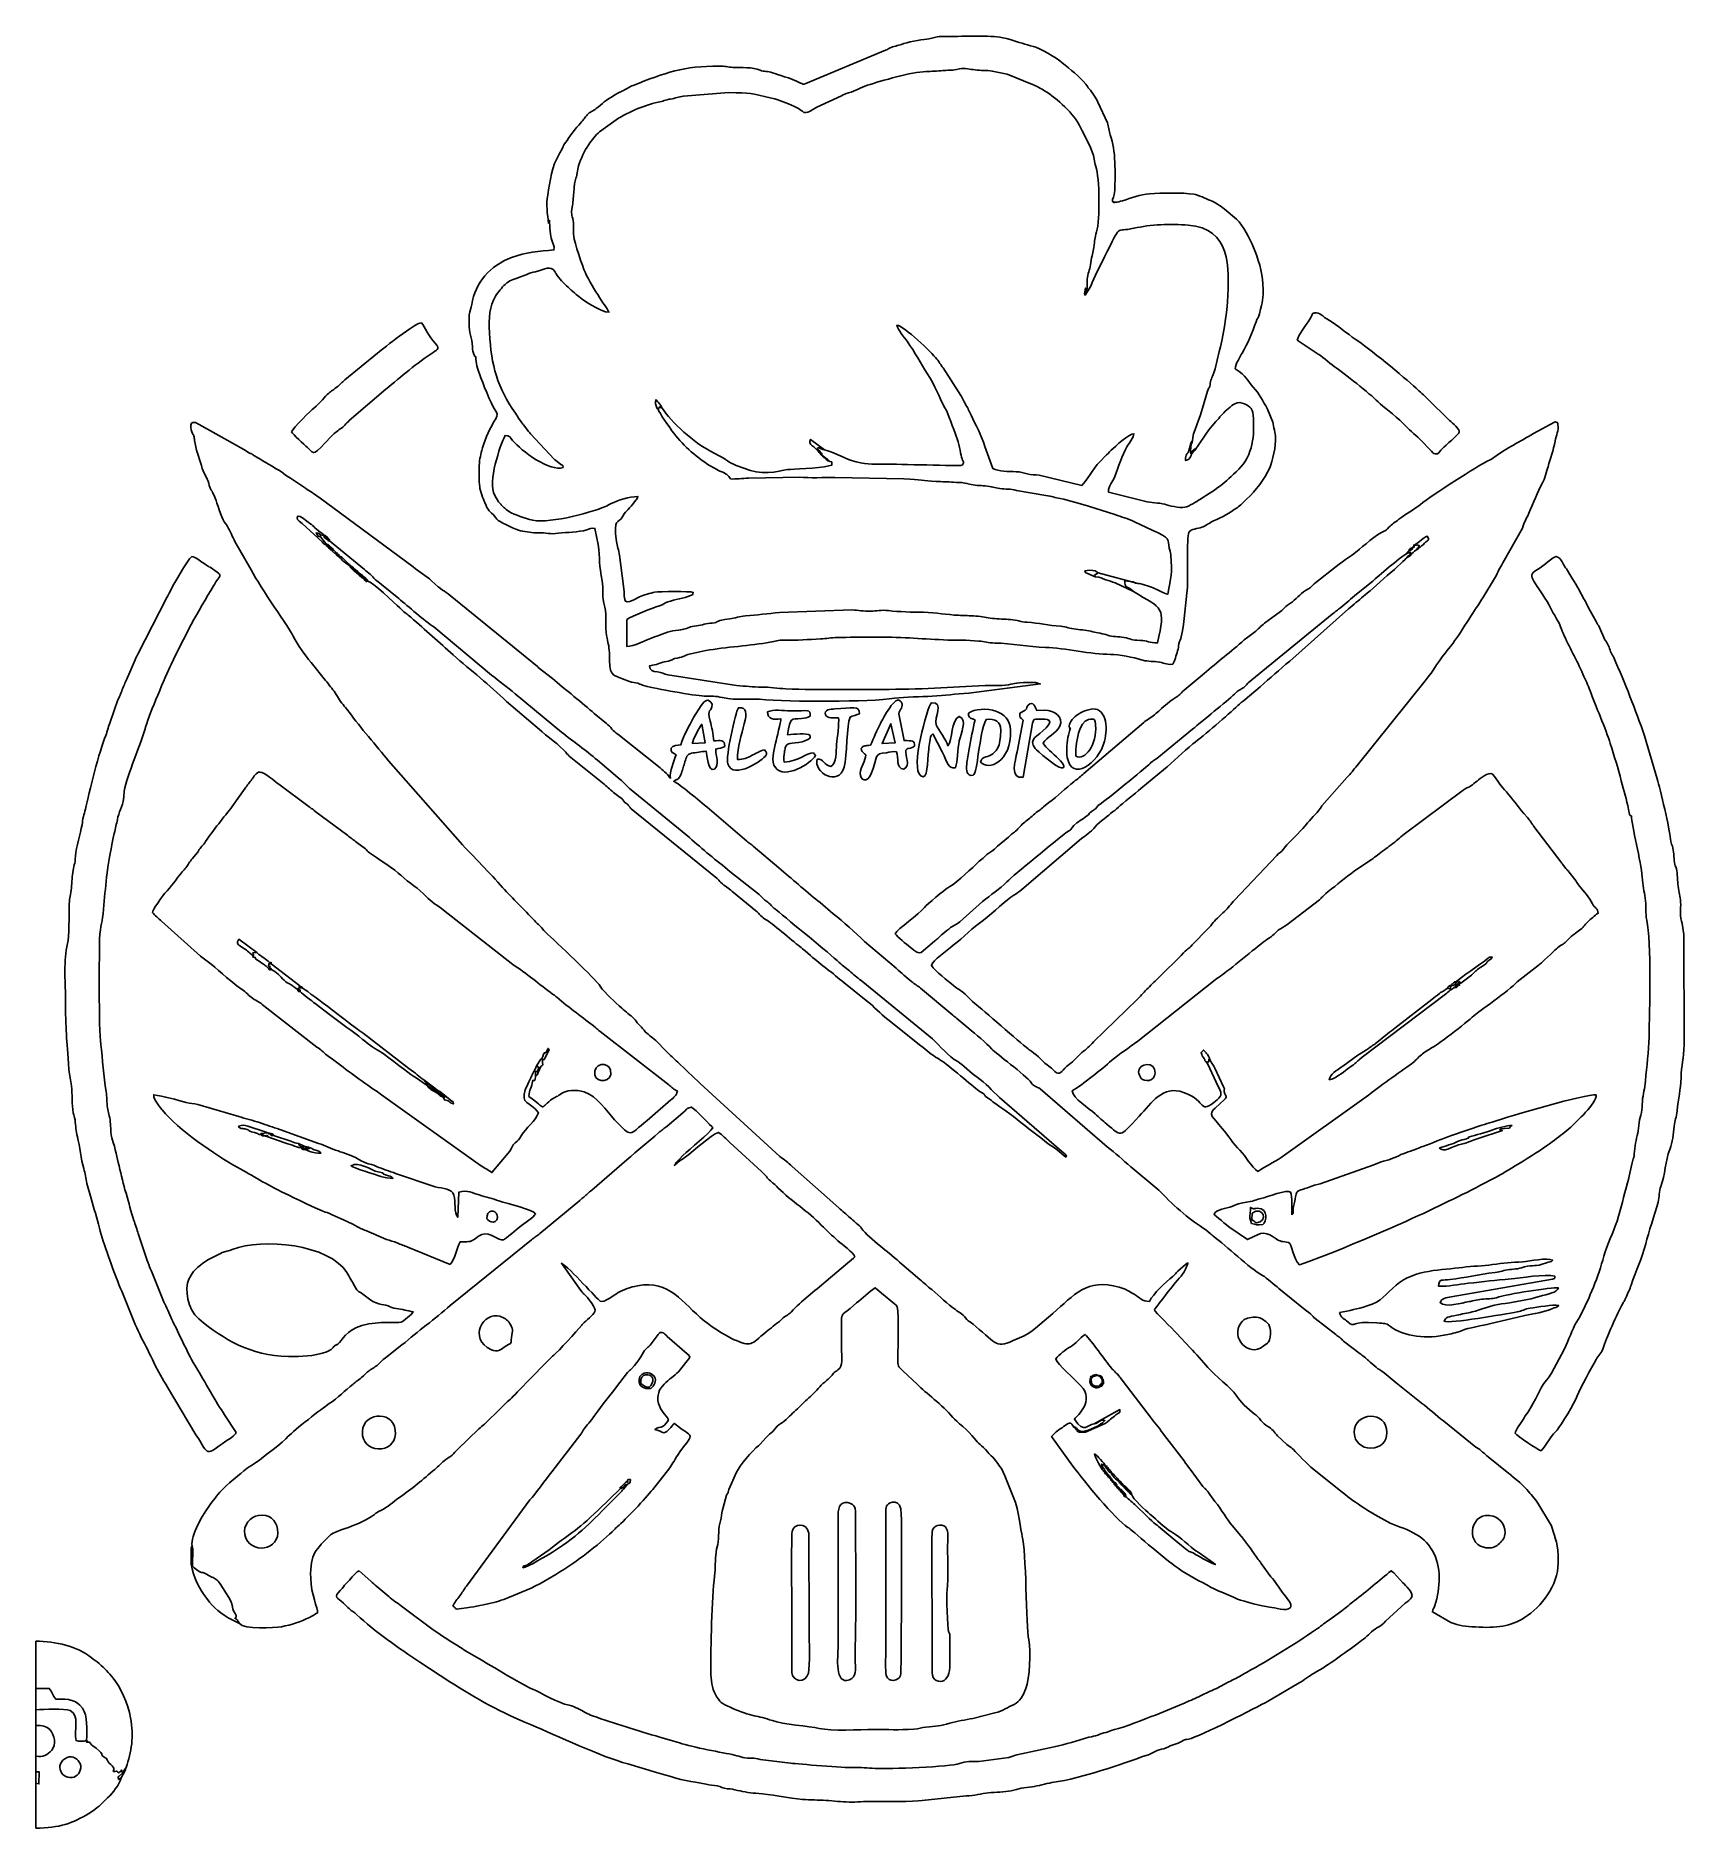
# Model space of a CAD drawing. Header units: centimetres. Extents: x -5.17 to 3.62, y -2.33 to 7.23.
import ezdxf

# ---------------------------------------------------------------- set-up
doc = ezdxf.new("R2010")
doc.units = ezdxf.units.CM
doc.header["$MEASUREMENT"] = 0
doc.layers.add('Capa 1', color=7, linetype='Continuous')

msp = doc.modelspace()

# ---------------------------------------------------------------- linework, layer by layer
at = {"layer": 'Capa 1'}
for points, knots in [([(-2.43721, 6.22771), (-2.43721, 6.22771), (-2.43216, 6.24481), (-2.43216, 6.24481), (-2.43216, 6.24481), (-2.42984, 6.11054), (-2.4048, 6.13524), (-2.40861, 6.08579), (-2.40861, 6.08579), (-2.4875, 6.0801), (-2.56039, 6.07389), (-2.63477, 6.04571), (-2.63477, 6.04571), (-2.75023, 6.00196), (-2.8276, 5.91103), (-2.84771, 5.79504), (-2.84771, 5.79504), (-2.85152, 5.77308), (-2.85858, 5.76301), (-2.86027, 5.74061), (-2.86027, 5.74061), (-2.86381, 5.69376), (-2.86184, 5.65544), (-2.85021, 5.61651), (-2.85021, 5.61651), (-2.8449, 5.59873), (-2.84527, 5.57506), (-2.84259, 5.55595), (-2.84259, 5.55595), (-2.84097, 5.54443), (-2.83801, 5.52404), (-2.8302, 5.51802), (-2.8302, 5.51802), (-2.8302, 5.51802), (-2.82583, 5.51683), (-2.82583, 5.51683), (-2.82583, 5.51683), (-2.82657, 5.48113), (-2.81513, 5.45038), (-2.80573, 5.42498), (-2.80573, 5.42498), (-2.78722, 5.37496), (-2.7507, 5.27298), (-2.72166, 5.23077), (-2.72166, 5.23077), (-2.71212, 5.21689), (-2.70706, 5.20543), (-2.71963, 5.1848), (-2.71963, 5.1848), (-2.74917, 5.13629), (-2.77492, 5.08748), (-2.78955, 5.02974), (-2.78955, 5.02974), (-2.79945, 4.99068), (-2.80557, 4.9798), (-2.80718, 4.93409), (-2.80718, 4.93409), (-2.80838, 4.9002), (-2.80895, 4.85544), (-2.80489, 4.8221), (-2.80489, 4.8221), (-2.80233, 4.80102), (-2.78582, 4.75593), (-2.77827, 4.73882), (-2.77827, 4.73882), (-2.75624, 4.68894), (-2.76315, 4.70531), (-2.73121, 4.67198), (-2.73121, 4.67198), (-2.71905, 4.65929), (-2.71964, 4.65303), (-2.7057, 4.64272), (-2.7057, 4.64272), (-2.68739, 4.62919), (-2.60769, 4.59137), (-2.58773, 4.58773), (-2.58773, 4.58773), (-2.55492, 4.58176), (-2.52521, 4.57621), (-2.49013, 4.57693), (-2.49013, 4.57693), (-2.45274, 4.5777), (-2.42864, 4.56825), (-2.38429, 4.57424), (-2.38429, 4.57424), (-2.33786, 4.5805), (-2.27999, 4.57865), (-2.23319, 4.59293), (-2.23319, 4.59293), (-2.22123, 4.59659), (-2.20693, 4.6063), (-2.19041, 4.6003), (-2.19041, 4.6003), (-2.19041, 4.6003), (-2.17188, 4.51443), (-2.17188, 4.51443), (-2.17188, 4.51443), (-2.1638, 4.43631), (-2.16845, 4.40462), (-2.15212, 4.32058), (-2.15212, 4.32058), (-2.14367, 4.27709), (-2.15334, 4.23931), (-2.13798, 4.18031), (-2.13798, 4.18031), (-2.12592, 4.13398), (-2.13574, 4.07507), (-2.12779, 4.02817), (-2.12779, 4.02817), (-2.12171, 3.99236), (-2.11418, 3.97593), (-2.11311, 3.93716), (-2.11311, 3.93716), (-2.10964, 3.81097), (-2.11933, 3.82725), (-2.00549, 3.78399), (-2.00549, 3.78399), (-1.99017, 3.77816), (-1.97639, 3.77895), (-1.96064, 3.77383), (-1.96064, 3.77383), (-1.94537, 3.76888), (-1.94205, 3.76465), (-1.92461, 3.76044), (-1.92461, 3.76044), (-1.86451, 3.74594), (-1.66197, 3.70732), (-1.60731, 3.70613), (-1.60731, 3.70613), (-1.56283, 3.70516), (-1.55053, 3.7068), (-1.50984, 3.69799), (-1.50984, 3.69799), (-1.43097, 3.68092), (-1.36378, 3.69296), (-1.31145, 3.68852), (-1.31145, 3.68852), (-1.14582, 3.67447), (-0.72521, 3.67387), (-0.59096, 3.69394), (-0.59096, 3.69394), (-0.53312, 3.70259), (-0.45183, 3.70199), (-0.3902, 3.7052), (-0.3902, 3.7052), (-0.32269, 3.70872), (-0.26636, 3.71715), (-0.19563, 3.72072), (-0.19563, 3.72072), (-0.19563, 3.72072), (0.18677, 3.77045), (0.18677, 3.77045), (0.18677, 3.77045), (0.15398, 3.77805), (0.18121, 3.77796), (0.12529, 3.77805), (0.12529, 3.77805), (0.03637, 3.7782), (0.05527, 3.77033), (-0.00138, 3.76409), (-0.00138, 3.76409), (-0.02359, 3.76165), (-0.05048, 3.76345), (-0.0734, 3.76289), (-0.0734, 3.76289), (-0.16595, 3.76066), (-0.25535, 3.75425), (-0.34371, 3.74972), (-0.34371, 3.74972), (-0.52524, 3.74041), (-0.71197, 3.73981), (-0.89727, 3.74037), (-0.89727, 3.74037), (-0.98988, 3.74065), (-1.07918, 3.73946), (-1.17156, 3.74468), (-1.17156, 3.74468), (-1.21136, 3.74694), (-1.26215, 3.7543), (-1.29852, 3.75384), (-1.29852, 3.75384), (-1.35037, 3.75317), (-1.38451, 3.75925), (-1.434, 3.762), (-1.434, 3.762), (-1.434, 3.762), (-1.80124, 3.81916), (-1.80124, 3.81916), (-1.80124, 3.81916), (-1.82224, 3.82415), (-1.83136, 3.83093), (-1.85623, 3.83485), (-1.85623, 3.83485), (-1.88379, 3.83919), (-1.89492, 3.83916), (-1.89943, 3.86643), (-1.89943, 3.86643), (-1.8875, 3.86996), (-1.87734, 3.87085), (-1.86193, 3.87443), (-1.86193, 3.87443), (-1.84606, 3.87811), (-1.84097, 3.88314), (-1.82839, 3.88684), (-1.82839, 3.88684), (-1.81566, 3.89058), (-1.8015, 3.89042), (-1.78821, 3.89507), (-1.78821, 3.89507), (-1.76935, 3.90166), (-1.77598, 3.9049), (-1.75088, 3.90885), (-1.75088, 3.90885), (-1.71586, 3.91436), (-1.70243, 3.92793), (-1.67855, 3.93156), (-1.67855, 3.93156), (-1.67855, 3.93156), (-1.5975, 3.94954), (-1.5975, 3.94954), (-1.5975, 3.94954), (-1.49837, 3.96488), (-1.35295, 3.97745), (-1.25657, 3.99265), (-1.25657, 3.99265), (-1.22529, 3.99759), (-1.21645, 4.00609), (-1.17617, 4.00418), (-1.17617, 4.00418), (-1.11241, 4.00116), (-1.04989, 4.00847), (-0.98583, 4.01078), (-0.98583, 4.01078), (-0.95559, 4.01187), (-0.92861, 4.01784), (-0.89744, 4.01829), (-0.89744, 4.01829), (-0.77428, 4.02004), (-0.63217, 4.02337), (-0.5122, 4.01578), (-0.5122, 4.01578), (-0.45235, 4.01199), (-0.392, 4.00856), (-0.33075, 4.00574), (-0.33075, 4.00574), (-0.26944, 4.00293), (-0.20136, 4.00559), (-0.14174, 3.99925), (-0.14174, 3.99925), (-0.112, 3.99609), (-0.09214, 3.98991), (-0.05646, 3.98894), (-0.05646, 3.98894), (0.03341, 3.9865), (0.12541, 3.9689), (0.21382, 3.96563), (0.21382, 3.96563), (0.31659, 3.96183), (0.46028, 3.92833), (0.5606, 3.92838), (0.5606, 3.92838), (0.60717, 3.9284), (0.68522, 3.91164), (0.72432, 3.89927), (0.72432, 3.89927), (0.74994, 3.89117), (0.78193, 3.89111), (0.81057, 3.8888), (0.81057, 3.8888), (0.84559, 3.88596), (0.85505, 3.87126), (0.89286, 3.87579), (0.89286, 3.87579), (0.90421, 3.89327), (0.91178, 3.92287), (0.9191, 3.94658), (0.9191, 3.94658), (0.92326, 3.96005), (0.92354, 3.97115), (0.9264, 3.9846), (0.9264, 3.9846), (0.93051, 4.00399), (0.9355, 4.00626), (0.93875, 4.02233), (0.93875, 4.02233), (0.95573, 4.10632), (0.96264, 4.20183), (0.97118, 4.28767), (0.97118, 4.28767), (0.97648, 4.34096), (0.96625, 4.55212), (0.97896, 4.57773), (0.97896, 4.57773), (0.98965, 4.59927), (1.02753, 4.59829), (1.04869, 4.60612), (1.04869, 4.60612), (1.06667, 4.61277), (1.08978, 4.6309), (1.11153, 4.64027), (1.11153, 4.64027), (1.1601, 4.66118), (1.19708, 4.68334), (1.23628, 4.71038), (1.23628, 4.71038), (1.25293, 4.72187), (1.27441, 4.74405), (1.2874, 4.75641), (1.2874, 4.75641), (1.33751, 4.80409), (1.38254, 4.85909), (1.41077, 4.92424), (1.41077, 4.92424), (1.42558, 4.95844), (1.44476, 5.04323), (1.44231, 5.08592), (1.44231, 5.08592), (1.4413, 5.10334), (1.43136, 5.14634), (1.42687, 5.1669), (1.42687, 5.1669), (1.42687, 5.1669), (1.39948, 5.23632), (1.39948, 5.23632), (1.39948, 5.23632), (1.37029, 5.28366), (1.35844, 5.31754), (1.32302, 5.35404), (1.32302, 5.35404), (1.28709, 5.39106), (1.29186, 5.41226), (1.22723, 5.45176), (1.22723, 5.45176), (1.22812, 5.48129), (1.25212, 5.51471), (1.264, 5.53581), (1.264, 5.53581), (1.29333, 5.58788), (1.31838, 5.64344), (1.33783, 5.70306), (1.33783, 5.70306), (1.34427, 5.72282), (1.34959, 5.71776), (1.35552, 5.74494), (1.35552, 5.74494), (1.37294, 5.82485), (1.37736, 5.80542), (1.37448, 5.90548), (1.37448, 5.90548), (1.37274, 5.9662), (1.34657, 6.04622), (1.32451, 6.09885), (1.32451, 6.09885), (1.30479, 6.1459), (1.26839, 6.21749), (1.23419, 6.24937), (1.23419, 6.24937), (1.23419, 6.24937), (1.16816, 6.30566), (1.16816, 6.30566), (1.16816, 6.30566), (1.14603, 6.32071), (1.12051, 6.33947), (1.0941, 6.34969), (1.0941, 6.34969), (1.06907, 6.35938), (1.02966, 6.37917), (1.00506, 6.38321), (1.00506, 6.38321), (0.94639, 6.39285), (0.832, 6.38997), (0.76961, 6.38522), (0.76961, 6.38522), (0.71892, 6.38136), (0.67251, 6.36266), (0.62428, 6.34867), (0.62428, 6.34867), (0.61204, 6.34512), (0.5989, 6.33918), (0.58609, 6.34019), (0.58609, 6.34019), (0.55891, 6.34233), (0.59963, 6.33668), (0.57893, 6.3416), (0.57893, 6.3416), (0.57893, 6.3416), (0.57231, 6.34423), (0.57231, 6.34423), (0.57231, 6.34423), (0.5683, 6.3611), (0.58318, 6.37), (0.58395, 6.40354), (0.58395, 6.40354), (0.58605, 6.4942), (0.59101, 6.61637), (0.5599, 6.69953), (0.5599, 6.69953), (0.55176, 6.72128), (0.55269, 6.7435), (0.54425, 6.76395), (0.54425, 6.76395), (0.54425, 6.76395), (0.49416, 6.87364), (0.49416, 6.87364), (0.49416, 6.87364), (0.48264, 6.89689), (0.46475, 6.92685), (0.44764, 6.94556), (0.44764, 6.94556), (0.44043, 6.95344), (0.43634, 6.96181), (0.42968, 6.96992), (0.42968, 6.96992), (0.39361, 7.01384), (0.34565, 7.04848), (0.30404, 7.0848), (0.30404, 7.0848), (0.27392, 7.11109), (0.17852, 7.16568), (0.14993, 7.17183), (0.14993, 7.17183), (0.1074, 7.18099), (0.07099, 7.19521), (0.02614, 7.20857), (0.02614, 7.20857), (-0.03285, 7.22615), (-0.05613, 7.2246), (-0.1155, 7.22655), (-0.1155, 7.22655), (-0.16754, 7.22826), (-0.22205, 7.22727), (-0.27219, 7.22456), (-0.27219, 7.22456), (-0.29906, 7.22311), (-0.32593, 7.2253), (-0.35243, 7.22413), (-0.35243, 7.22413), (-0.38055, 7.22289), (-0.38865, 7.21277), (-0.4198, 7.21028), (-0.4198, 7.21028), (-0.45241, 7.20768), (-0.52531, 7.19358), (-0.5534, 7.18291), (-0.5534, 7.18291), (-0.57057, 7.17639), (-0.60029, 7.17121), (-0.61482, 7.16442), (-0.61482, 7.16442), (-0.62589, 7.15924), (-0.62688, 7.15593), (-0.64007, 7.15108), (-0.64007, 7.15108), (-0.64007, 7.15108), (-1.06544, 6.97321), (-1.06544, 6.97321), (-1.06544, 6.97321), (-1.07928, 6.96869), (-1.08292, 6.9712), (-1.09339, 6.97665), (-1.09339, 6.97665), (-1.14714, 7.00462), (-1.21668, 7.02067), (-1.24161, 7.03125), (-1.24161, 7.03125), (-1.26895, 7.04285), (-1.28716, 7.03479), (-1.30843, 7.04497), (-1.30843, 7.04497), (-1.34714, 7.06348), (-1.41044, 7.05723), (-1.45467, 7.06013), (-1.45467, 7.06013), (-1.47952, 7.06175), (-1.49535, 7.06711), (-1.52684, 7.06716), (-1.52684, 7.06716), (-1.71706, 7.06745), (-1.8155, 7.03173), (-1.98583, 6.96382), (-1.98583, 6.96382), (-2.00539, 6.95603), (-2.01941, 6.94663), (-2.03835, 6.93627), (-2.03835, 6.93627), (-2.05082, 6.92945), (-2.05269, 6.93048), (-2.06498, 6.92458), (-2.06498, 6.92458), (-2.07309, 6.92069), (-2.08121, 6.91394), (-2.09073, 6.90855), (-2.09073, 6.90855), (-2.13216, 6.88511), (-2.14991, 6.86645), (-2.18304, 6.83999), (-2.18304, 6.83999), (-2.19993, 6.82651), (-2.21753, 6.82201), (-2.23071, 6.80742), (-2.23071, 6.80742), (-2.24391, 6.79282), (-2.25185, 6.77872), (-2.26669, 6.76319), (-2.26669, 6.76319), (-2.29409, 6.73451), (-2.31643, 6.70324), (-2.33897, 6.67062), (-2.33897, 6.67062), (-2.33897, 6.67062), (-2.35305, 6.65175), (-2.35305, 6.65175), (-2.35305, 6.65175), (-2.36019, 6.6366), (-2.3585, 6.63629), (-2.3669, 6.62272), (-2.3669, 6.62272), (-2.37301, 6.61283), (-2.3745, 6.60629), (-2.38006, 6.59768), (-2.38006, 6.59768), (-2.4218, 6.53301), (-2.42776, 6.45258), (-2.4421, 6.37818), (-2.4421, 6.37818), (-2.45129, 6.33045), (-2.44406, 6.27529), (-2.43721, 6.22771)], [0, 0, 0, 0, 0.0075188, 0.0075188, 0.0075188, 0.0075188, 0.0150376, 0.0150376, 0.0150376, 0.0150376, 0.0225564, 0.0225564, 0.0225564, 0.0225564, 0.0300752, 0.0300752, 0.0300752, 0.0300752, 0.037594, 0.037594, 0.037594, 0.037594, 0.0451128, 0.0451128, 0.0451128, 0.0451128, 0.0526316, 0.0526316, 0.0526316, 0.0526316, 0.0601504, 0.0601504, 0.0601504, 0.0601504, 0.0676692, 0.0676692, 0.0676692, 0.0676692, 0.075188, 0.075188, 0.075188, 0.075188, 0.0827068, 0.0827068, 0.0827068, 0.0827068, 0.0902256, 0.0902256, 0.0902256, 0.0902256, 0.0977444, 0.0977444, 0.0977444, 0.0977444, 0.1052632, 0.1052632, 0.1052632, 0.1052632, 0.112782, 0.112782, 0.112782, 0.112782, 0.1203008, 0.1203008, 0.1203008, 0.1203008, 0.1278195, 0.1278195, 0.1278195, 0.1278195, 0.1353383, 0.1353383, 0.1353383, 0.1353383, 0.1428571, 0.1428571, 0.1428571, 0.1428571, 0.1503759, 0.1503759, 0.1503759, 0.1503759, 0.1578947, 0.1578947, 0.1578947, 0.1578947, 0.1654135, 0.1654135, 0.1654135, 0.1654135, 0.1729323, 0.1729323, 0.1729323, 0.1729323, 0.1804511, 0.1804511, 0.1804511, 0.1804511, 0.1879699, 0.1879699, 0.1879699, 0.1879699, 0.1954887, 0.1954887, 0.1954887, 0.1954887, 0.2030075, 0.2030075, 0.2030075, 0.2030075, 0.2105263, 0.2105263, 0.2105263, 0.2105263, 0.2180451, 0.2180451, 0.2180451, 0.2180451, 0.2255639, 0.2255639, 0.2255639, 0.2255639, 0.2330827, 0.2330827, 0.2330827, 0.2330827, 0.2406015, 0.2406015, 0.2406015, 0.2406015, 0.2481203, 0.2481203, 0.2481203, 0.2481203, 0.2556391, 0.2556391, 0.2556391, 0.2556391, 0.2631579, 0.2631579, 0.2631579, 0.2631579, 0.2706767, 0.2706767, 0.2706767, 0.2706767, 0.2781955, 0.2781955, 0.2781955, 0.2781955, 0.2857143, 0.2857143, 0.2857143, 0.2857143, 0.2932331, 0.2932331, 0.2932331, 0.2932331, 0.3007519, 0.3007519, 0.3007519, 0.3007519, 0.3082707, 0.3082707, 0.3082707, 0.3082707, 0.3157895, 0.3157895, 0.3157895, 0.3157895, 0.3233083, 0.3233083, 0.3233083, 0.3233083, 0.3308271, 0.3308271, 0.3308271, 0.3308271, 0.3383459, 0.3383459, 0.3383459, 0.3383459, 0.3458647, 0.3458647, 0.3458647, 0.3458647, 0.3533835, 0.3533835, 0.3533835, 0.3533835, 0.3609023, 0.3609023, 0.3609023, 0.3609023, 0.3684211, 0.3684211, 0.3684211, 0.3684211, 0.3759398, 0.3759398, 0.3759398, 0.3759398, 0.3834586, 0.3834586, 0.3834586, 0.3834586, 0.3909774, 0.3909774, 0.3909774, 0.3909774, 0.3984962, 0.3984962, 0.3984962, 0.3984962, 0.406015, 0.406015, 0.406015, 0.406015, 0.4135338, 0.4135338, 0.4135338, 0.4135338, 0.4210526, 0.4210526, 0.4210526, 0.4210526, 0.4285714, 0.4285714, 0.4285714, 0.4285714, 0.4360902, 0.4360902, 0.4360902, 0.4360902, 0.443609, 0.443609, 0.443609, 0.443609, 0.4511278, 0.4511278, 0.4511278, 0.4511278, 0.4586466, 0.4586466, 0.4586466, 0.4586466, 0.4661654, 0.4661654, 0.4661654, 0.4661654, 0.4736842, 0.4736842, 0.4736842, 0.4736842, 0.481203, 0.481203, 0.481203, 0.481203, 0.4887218, 0.4887218, 0.4887218, 0.4887218, 0.4962406, 0.4962406, 0.4962406, 0.4962406, 0.5037594, 0.5037594, 0.5037594, 0.5037594, 0.5112782, 0.5112782, 0.5112782, 0.5112782, 0.518797, 0.518797, 0.518797, 0.518797, 0.5263158, 0.5263158, 0.5263158, 0.5263158, 0.5338346, 0.5338346, 0.5338346, 0.5338346, 0.5413534, 0.5413534, 0.5413534, 0.5413534, 0.5488722, 0.5488722, 0.5488722, 0.5488722, 0.556391, 0.556391, 0.556391, 0.556391, 0.5639098, 0.5639098, 0.5639098, 0.5639098, 0.5714286, 0.5714286, 0.5714286, 0.5714286, 0.5789474, 0.5789474, 0.5789474, 0.5789474, 0.5864662, 0.5864662, 0.5864662, 0.5864662, 0.593985, 0.593985, 0.593985, 0.593985, 0.6015038, 0.6015038, 0.6015038, 0.6015038, 0.6090226, 0.6090226, 0.6090226, 0.6090226, 0.6165414, 0.6165414, 0.6165414, 0.6165414, 0.6240602, 0.6240602, 0.6240602, 0.6240602, 0.6315789, 0.6315789, 0.6315789, 0.6315789, 0.6390977, 0.6390977, 0.6390977, 0.6390977, 0.6466165, 0.6466165, 0.6466165, 0.6466165, 0.6541353, 0.6541353, 0.6541353, 0.6541353, 0.6616541, 0.6616541, 0.6616541, 0.6616541, 0.6691729, 0.6691729, 0.6691729, 0.6691729, 0.6766917, 0.6766917, 0.6766917, 0.6766917, 0.6842105, 0.6842105, 0.6842105, 0.6842105, 0.6917293, 0.6917293, 0.6917293, 0.6917293, 0.6992481, 0.6992481, 0.6992481, 0.6992481, 0.7067669, 0.7067669, 0.7067669, 0.7067669, 0.7142857, 0.7142857, 0.7142857, 0.7142857, 0.7218045, 0.7218045, 0.7218045, 0.7218045, 0.7293233, 0.7293233, 0.7293233, 0.7293233, 0.7368421, 0.7368421, 0.7368421, 0.7368421, 0.7443609, 0.7443609, 0.7443609, 0.7443609, 0.7518797, 0.7518797, 0.7518797, 0.7518797, 0.7593985, 0.7593985, 0.7593985, 0.7593985, 0.7669173, 0.7669173, 0.7669173, 0.7669173, 0.7744361, 0.7744361, 0.7744361, 0.7744361, 0.7819549, 0.7819549, 0.7819549, 0.7819549, 0.7894737, 0.7894737, 0.7894737, 0.7894737, 0.7969925, 0.7969925, 0.7969925, 0.7969925, 0.8045113, 0.8045113, 0.8045113, 0.8045113, 0.8120301, 0.8120301, 0.8120301, 0.8120301, 0.8195489, 0.8195489, 0.8195489, 0.8195489, 0.8270677, 0.8270677, 0.8270677, 0.8270677, 0.8345865, 0.8345865, 0.8345865, 0.8345865, 0.8421053, 0.8421053, 0.8421053, 0.8421053, 0.8496241, 0.8496241, 0.8496241, 0.8496241, 0.8571429, 0.8571429, 0.8571429, 0.8571429, 0.8646617, 0.8646617, 0.8646617, 0.8646617, 0.8721805, 0.8721805, 0.8721805, 0.8721805, 0.8796992, 0.8796992, 0.8796992, 0.8796992, 0.887218, 0.887218, 0.887218, 0.887218, 0.8947368, 0.8947368, 0.8947368, 0.8947368, 0.9022556, 0.9022556, 0.9022556, 0.9022556, 0.9097744, 0.9097744, 0.9097744, 0.9097744, 0.9172932, 0.9172932, 0.9172932, 0.9172932, 0.924812, 0.924812, 0.924812, 0.924812, 0.9323308, 0.9323308, 0.9323308, 0.9323308, 0.9398496, 0.9398496, 0.9398496, 0.9398496, 0.9473684, 0.9473684, 0.9473684, 0.9473684, 0.9548872, 0.9548872, 0.9548872, 0.9548872, 0.962406, 0.962406, 0.962406, 0.962406, 0.9699248, 0.9699248, 0.9699248, 0.9699248, 0.9774436, 0.9774436, 0.9774436, 0.9774436, 0.9849624, 0.9849624, 0.9849624, 0.9849624, 1, 1, 1, 1]), ([(0.99802, 5.06724), (0.99307, 5.04773), (0.98554, 5.02763), (0.98936, 4.99947), (0.98936, 4.99947), (0.9996, 5.0213), (1.01515, 5.02268), (1.01693, 5.02874), (1.01693, 5.02874), (1.01741, 5.03038), (1.01883, 5.03033), (1.01981, 5.03109), (1.01981, 5.03109), (1.02821, 5.03954), (1.07203, 5.11358), (1.12319, 5.17007), (1.12319, 5.17007), (1.14611, 5.19537), (1.15711, 5.21096), (1.18247, 5.23298), (1.18247, 5.23298), (1.20374, 5.25146), (1.22664, 5.28046), (1.26366, 5.26932), (1.26366, 5.26932), (1.29821, 5.25892), (1.31851, 5.24413), (1.32205, 5.20449), (1.32205, 5.20449), (1.33149, 5.09891), (1.3206, 4.9894), (1.2459, 4.91618), (1.2459, 4.91618), (1.16449, 4.83639), (1.14015, 4.81935), (1.03867, 4.75542), (1.03867, 4.75542), (1.02103, 4.74431), (0.98037, 4.71713), (0.95712, 4.71303), (0.95712, 4.71303), (0.92621, 4.70759), (0.87449, 4.72277), (0.85048, 4.72945), (0.85048, 4.72945), (0.81742, 4.73865), (0.77886, 4.73525), (0.74317, 4.74505), (0.74317, 4.74505), (0.74317, 4.74505), (0.54995, 4.79458), (0.54995, 4.79458), (0.54995, 4.79458), (0.55059, 4.83124), (0.57357, 4.84495), (0.58415, 4.87681), (0.58415, 4.87681), (0.60141, 4.92875), (0.62488, 4.98928), (0.64902, 5.03511), (0.64902, 5.03511), (0.66145, 5.05872), (0.68464, 5.0822), (0.68608, 5.10581), (0.68608, 5.10581), (0.65973, 5.10487), (0.58761, 5.03823), (0.56541, 5.01774), (0.56541, 5.01774), (0.55191, 5.00527), (0.54479, 4.99603), (0.53169, 4.9839), (0.53169, 4.9839), (0.46328, 4.92055), (0.45954, 4.88773), (0.40829, 4.82994), (0.40829, 4.82994), (0.40829, 4.82994), (0.18099, 4.88403), (0.18099, 4.88403), (0.18099, 4.88403), (0.16053, 4.88678), (0.13767, 4.88609), (0.11712, 4.8911), (0.11712, 4.8911), (0.09548, 4.89638), (0.08189, 4.90211), (0.05791, 4.90275), (0.05791, 4.90275), (0.01519, 4.9039), (-0.03374, 4.90468), (-0.06682, 4.91913), (-0.06682, 4.91913), (-0.06682, 4.91913), (-0.10859, 5.03792), (-0.10859, 5.03792), (-0.10859, 5.03792), (-0.12825, 5.09897), (-0.15868, 5.15237), (-0.18282, 5.20488), (-0.18282, 5.20488), (-0.19106, 5.22279), (-0.20006, 5.24088), (-0.21006, 5.25778), (-0.21006, 5.25778), (-0.21913, 5.27311), (-0.22916, 5.29257), (-0.2377, 5.30983), (-0.2377, 5.30983), (-0.2377, 5.30983), (-0.33251, 5.45619), (-0.33251, 5.45619), (-0.33251, 5.45619), (-0.3432, 5.471), (-0.3543, 5.49005), (-0.36522, 5.50372), (-0.36522, 5.50372), (-0.39425, 5.54004), (-0.53971, 5.6808), (-0.57858, 5.68428), (-0.57858, 5.68428), (-0.57606, 5.66168), (-0.53687, 5.61676), (-0.52388, 5.59856), (-0.52388, 5.59856), (-0.48271, 5.54092), (-0.45032, 5.47756), (-0.41679, 5.42707), (-0.41679, 5.42707), (-0.36899, 5.35506), (-0.3585, 5.30835), (-0.32209, 5.24294), (-0.32209, 5.24294), (-0.30376, 5.21003), (-0.27751, 5.13235), (-0.26185, 5.0918), (-0.26185, 5.0918), (-0.24788, 5.05562), (-0.24039, 5.00609), (-0.23381, 4.98051), (-0.23381, 4.98051), (-0.22734, 4.95536), (-0.21423, 4.95178), (-0.23299, 4.93694), (-0.23299, 4.93694), (-0.24142, 4.93303), (-0.58627, 4.94362), (-0.63529, 4.94338), (-0.63529, 4.94338), (-0.72311, 4.94295), (-0.74552, 4.94022), (-0.82134, 4.96297), (-0.82134, 4.96297), (-0.86093, 4.97484), (-0.93618, 5.0156), (-0.96489, 5.019), (-0.96489, 5.019), (-0.98129, 5.02281), (-0.96745, 5.01836), (-0.97728, 5.02233), (-0.97728, 5.02233), (-0.98537, 5.0256), (-0.98634, 5.02984), (-0.99457, 5.03037), (-0.99457, 5.03037), (-1.00465, 5.03103), (-0.99785, 5.03053), (-1.00368, 5.02689), (-1.00368, 5.02689), (-0.99901, 5.01732), (-1.00576, 5.02645), (-0.996, 5.01693), (-0.996, 5.01693), (-0.971, 4.99255), (-0.98587, 5.00242), (-0.9737, 4.98869), (-0.9737, 4.98869), (-0.96431, 4.9781), (-0.95264, 4.97506), (-0.93646, 4.9575), (-0.93646, 4.9575), (-0.92229, 4.95328), (-0.92614, 4.96234), (-0.92646, 4.93769), (-0.92646, 4.93769), (-0.95383, 4.92678), (-1.10295, 4.91542), (-1.14673, 4.91551), (-1.14673, 4.91551), (-1.17876, 4.91557), (-1.281, 4.87893), (-1.36054, 4.91002), (-1.36054, 4.91002), (-1.39809, 4.9247), (-1.44512, 4.93684), (-1.47561, 4.95518), (-1.47561, 4.95518), (-1.48879, 4.96311), (-1.48889, 4.96588), (-1.50075, 4.97248), (-1.50075, 4.97248), (-1.50075, 4.97248), (-1.57714, 5.01447), (-1.57714, 5.01447), (-1.57714, 5.01447), (-1.65282, 5.05213), (-1.78651, 5.16842), (-1.83036, 5.24158), (-1.83036, 5.24158), (-1.83818, 5.24642), (-1.83431, 5.24379), (-1.84499, 5.2482), (-1.84499, 5.2482), (-1.84583, 5.247), (-1.85084, 5.23768), (-1.85219, 5.23592), (-1.85219, 5.23592), (-1.84846, 5.21831), (-1.79031, 5.13677), (-1.779, 5.12124), (-1.779, 5.12124), (-1.72767, 5.05074), (-1.65537, 4.98508), (-1.58144, 4.93818), (-1.58144, 4.93818), (-1.56767, 4.92945), (-1.5299, 4.90859), (-1.51779, 4.90428), (-1.51779, 4.90428), (-1.49078, 4.89465), (-1.47917, 4.88268), (-1.46615, 4.86401), (-1.46615, 4.86401), (-1.43804, 4.86304), (-1.40515, 4.86815), (-1.37052, 4.86805), (-1.37052, 4.86805), (-1.37052, 4.86805), (-1.09745, 4.87427), (-1.09745, 4.87427), (-1.09745, 4.87427), (-1.04564, 4.86736), (-0.96544, 4.87254), (-0.90994, 4.87251), (-0.90994, 4.87251), (-0.90994, 4.87251), (-0.54226, 4.86418), (-0.54226, 4.86418), (-0.54226, 4.86418), (-0.44573, 4.86117), (-0.44334, 4.85613), (-0.36914, 4.85109), (-0.36914, 4.85109), (-0.33788, 4.84897), (-0.30739, 4.84901), (-0.27613, 4.84675), (-0.27613, 4.84675), (-0.23194, 4.84356), (-0.23202, 4.84795), (-0.19158, 4.83663), (-0.19158, 4.83663), (-0.16583, 4.82942), (-0.13647, 4.82902), (-0.10733, 4.82714), (-0.10733, 4.82714), (-0.07496, 4.82505), (-0.05624, 4.81727), (-0.02992, 4.81309), (-0.02992, 4.81309), (0.00014, 4.80833), (0.03006, 4.81176), (0.0587, 4.80348), (0.0587, 4.80348), (0.0587, 4.80348), (0.21568, 4.77603), (0.21568, 4.77603), (0.21568, 4.77603), (0.24901, 4.77266), (0.26303, 4.7647), (0.29272, 4.7594), (0.29272, 4.7594), (0.34244, 4.75051), (0.39691, 4.73154), (0.44338, 4.71965), (0.44338, 4.71965), (0.44338, 4.71965), (0.58457, 4.67483), (0.58457, 4.67483), (0.58457, 4.67483), (0.62215, 4.65976), (0.64931, 4.65549), (0.68853, 4.63503), (0.68853, 4.63503), (0.68853, 4.63503), (0.78286, 4.59092), (0.78286, 4.59092), (0.78286, 4.59092), (0.88372, 4.54858), (0.86615, 4.54187), (0.87499, 4.49528), (0.87499, 4.49528), (0.87839, 4.4774), (0.88149, 4.48065), (0.8833, 4.45686), (0.8833, 4.45686), (0.89055, 4.36109), (0.88477, 4.3402), (0.86665, 4.24939), (0.86665, 4.24939), (0.84656, 4.25233), (0.81563, 4.27304), (0.78815, 4.28306), (0.78815, 4.28306), (0.76946, 4.28988), (0.72252, 4.30772), (0.70747, 4.30698), (0.70747, 4.30698), (0.68775, 4.30743), (0.69788, 4.30907), (0.68229, 4.31475), (0.68229, 4.31475), (0.68229, 4.31475), (0.6379, 4.31994), (0.6379, 4.31994), (0.6379, 4.31994), (0.63771, 4.28592), (0.64145, 4.29364), (0.6701, 4.27553), (0.6701, 4.27553), (0.6701, 4.27553), (0.68303, 4.26366), (0.68303, 4.26366), (0.68303, 4.26366), (0.84244, 4.16836), (0.85481, 4.18581), (0.8122, 3.98949), (0.8122, 3.98949), (0.76798, 3.98949), (0.7571, 4.0018), (0.72073, 4.00256), (0.72073, 4.00256), (0.67042, 4.00361), (0.67118, 4.01226), (0.63384, 4.01823), (0.63384, 4.01823), (0.60197, 4.02332), (0.57254, 4.02162), (0.54457, 4.03105), (0.54457, 4.03105), (0.52273, 4.03841), (0.48983, 4.04363), (0.46635, 4.04944), (0.46635, 4.04944), (0.43879, 4.05628), (0.40813, 4.05887), (0.3781, 4.06207), (0.3781, 4.06207), (0.34241, 4.06587), (0.32728, 4.07595), (0.29414, 4.07827), (0.29414, 4.07827), (0.22993, 4.08276), (0.17823, 4.09575), (0.11661, 4.09973), (0.11661, 4.09973), (0.08084, 4.10204), (0.06397, 4.1109), (0.02826, 4.11383), (0.02826, 4.11383), (-0.00475, 4.11654), (-0.03631, 4.117), (-0.06922, 4.11986), (-0.06922, 4.11986), (-0.10017, 4.12255), (-0.12179, 4.13058), (-0.15776, 4.13289), (-0.15776, 4.13289), (-0.18934, 4.13492), (-0.22, 4.13548), (-0.25084, 4.13692), (-0.25084, 4.13692), (-0.31219, 4.13979), (-0.36812, 4.15162), (-0.43673, 4.15282), (-0.43673, 4.15282), (-0.49833, 4.1539), (-0.56631, 4.15479), (-0.62435, 4.16202), (-0.62435, 4.16202), (-0.66243, 4.16676), (-0.6868, 4.15872), (-0.71963, 4.15848), (-0.71963, 4.15848), (-0.75574, 4.15822), (-0.78662, 4.16331), (-0.81703, 4.16545), (-0.81703, 4.16545), (-0.81703, 4.16545), (-1.20539, 4.15125), (-1.20539, 4.15125), (-1.20539, 4.15125), (-1.26728, 4.14629), (-1.32394, 4.13842), (-1.38718, 4.13345), (-1.38718, 4.13345), (-1.41821, 4.13102), (-1.44141, 4.12185), (-1.47099, 4.1181), (-1.47099, 4.1181), (-1.54983, 4.10808), (-1.52459, 4.10241), (-1.55239, 4.09697), (-1.55239, 4.09697), (-1.56832, 4.09386), (-1.58135, 4.09514), (-1.59738, 4.09152), (-1.59738, 4.09152), (-1.60938, 4.08881), (-1.62361, 4.08482), (-1.63789, 4.08184), (-1.63789, 4.08184), (-1.6523, 4.07883), (-1.66817, 4.0783), (-1.68057, 4.0744), (-1.68057, 4.0744), (-1.7168, 4.06299), (-1.7148, 4.05945), (-1.75942, 4.0559), (-1.75942, 4.0559), (-1.79963, 4.05271), (-1.83739, 4.03251), (-1.87269, 4.02127), (-1.87269, 4.02127), (-1.91097, 4.00909), (-1.98742, 3.96643), (-2.02005, 3.97109), (-2.02005, 3.97109), (-2.02005, 3.97109), (-2.01954, 4.11405), (-2.01954, 4.11405), (-2.01954, 4.11405), (-1.98879, 4.1359), (-1.88688, 4.17293), (-1.84508, 4.18798), (-1.84508, 4.18798), (-1.82422, 4.19549), (-1.81952, 4.20158), (-1.80185, 4.20794), (-1.80185, 4.20794), (-1.76224, 4.22222), (-1.71751, 4.22518), (-1.67958, 4.24212), (-1.67958, 4.24212), (-1.66419, 4.24899), (-1.6687, 4.24403), (-1.66515, 4.25923), (-1.66515, 4.25923), (-1.68402, 4.2657), (-1.84536, 4.26504), (-1.87176, 4.25953), (-1.87176, 4.25953), (-1.8916, 4.2554), (-1.93236, 4.24558), (-1.95229, 4.23519), (-1.95229, 4.23519), (-2.04695, 4.18582), (-2.02817, 4.2025), (-2.03706, 4.29264), (-2.03706, 4.29264), (-2.03706, 4.29264), (-2.05949, 4.45674), (-2.05949, 4.45674), (-2.05949, 4.45674), (-2.06318, 4.48618), (-2.07069, 4.50513), (-2.07445, 4.53032), (-2.07445, 4.53032), (-2.09409, 4.66191), (-2.06549, 4.6187), (-2.04092, 4.66645), (-2.04092, 4.66645), (-2.02326, 4.70077), (-2.00485, 4.70154), (-1.97828, 4.74287), (-1.97828, 4.74287), (-1.96828, 4.75843), (-1.96602, 4.75123), (-1.9606, 4.77067), (-1.9606, 4.77067), (-2.00783, 4.77015), (-2.06659, 4.75031), (-2.10364, 4.73282), (-2.10364, 4.73282), (-2.113, 4.7284), (-2.11923, 4.72261), (-2.13405, 4.71675), (-2.13405, 4.71675), (-2.22772, 4.67969), (-2.45603, 4.61855), (-2.53949, 4.64805), (-2.53949, 4.64805), (-2.58254, 4.66326), (-2.63195, 4.67382), (-2.6633, 4.70183), (-2.6633, 4.70183), (-2.67267, 4.71019), (-2.67997, 4.71466), (-2.68797, 4.72365), (-2.68797, 4.72365), (-2.69285, 4.72914), (-2.69256, 4.72982), (-2.69766, 4.73544), (-2.69766, 4.73544), (-2.69766, 4.73544), (-2.70193, 4.73972), (-2.70193, 4.73972), (-2.70193, 4.73972), (-2.70251, 4.74036), (-2.70345, 4.74118), (-2.70401, 4.74184), (-2.70401, 4.74184), (-2.70401, 4.74184), (-2.72419, 4.77575), (-2.72419, 4.77575), (-2.72419, 4.77575), (-2.76487, 4.85176), (-2.69541, 5.03988), (-2.6699, 5.09632), (-2.6699, 5.09632), (-2.64228, 5.09344), (-2.64449, 5.08864), (-2.62909, 5.06957), (-2.62909, 5.06957), (-2.58416, 5.01392), (-2.42744, 4.8997), (-2.36003, 4.92557), (-2.36003, 4.92557), (-2.36337, 4.94789), (-2.35939, 4.93214), (-2.37284, 4.94183), (-2.37284, 4.94183), (-2.37284, 4.94183), (-2.40097, 4.96383), (-2.40097, 4.96383), (-2.40097, 4.96383), (-2.40647, 4.96795), (-2.40126, 4.96351), (-2.40734, 4.97022), (-2.40734, 4.97022), (-2.40734, 4.97022), (-2.53216, 5.1033), (-2.53216, 5.1033), (-2.53216, 5.1033), (-2.53275, 5.10397), (-2.5336, 5.10488), (-2.53419, 5.10554), (-2.53419, 5.10554), (-2.54026, 5.11244), (-2.54147, 5.11428), (-2.54733, 5.12234), (-2.54733, 5.12234), (-2.54733, 5.12234), (-2.57127, 5.15258), (-2.57127, 5.15258), (-2.57127, 5.15258), (-2.5721, 5.15352), (-2.57473, 5.15601), (-2.57558, 5.15693), (-2.57558, 5.15693), (-2.57558, 5.15693), (-2.59317, 5.18157), (-2.59317, 5.18157), (-2.59317, 5.18157), (-2.60188, 5.19597), (-2.60533, 5.20128), (-2.61469, 5.21483), (-2.61469, 5.21483), (-2.7096, 5.35231), (-2.74422, 5.46815), (-2.75242, 5.64351), (-2.75242, 5.64351), (-2.7563, 5.72645), (-2.75335, 5.78381), (-2.72028, 5.83921), (-2.72028, 5.83921), (-2.70648, 5.86232), (-2.68694, 5.88503), (-2.66899, 5.90252), (-2.66899, 5.90252), (-2.6442, 5.92667), (-2.62826, 5.92604), (-2.59242, 5.93992), (-2.59242, 5.93992), (-2.56664, 5.94991), (-2.54102, 5.96235), (-2.50764, 5.96947), (-2.50764, 5.96947), (-2.45485, 5.98072), (-2.42795, 6.00727), (-2.40389, 5.97053), (-2.40389, 5.97053), (-2.39823, 5.96189), (-2.39617, 5.95699), (-2.39107, 5.94952), (-2.39107, 5.94952), (-2.38267, 5.93721), (-2.36991, 5.92369), (-2.35996, 5.91317), (-2.35996, 5.91317), (-2.33534, 5.88715), (-2.31485, 5.87114), (-2.28954, 5.84844), (-2.28954, 5.84844), (-2.26535, 5.82673), (-2.15645, 5.75069), (-2.11454, 5.75375), (-2.11454, 5.75375), (-2.12214, 5.77223), (-2.19992, 5.8733), (-2.24262, 5.9676), (-2.24262, 5.9676), (-2.25496, 5.99485), (-2.30016, 6.12849), (-2.30339, 6.15906), (-2.30339, 6.15906), (-2.30629, 6.18649), (-2.30158, 6.21332), (-2.30643, 6.24153), (-2.30643, 6.24153), (-2.31254, 6.27708), (-2.31895, 6.27668), (-2.3114, 6.31475), (-2.3114, 6.31475), (-2.30659, 6.33896), (-2.30542, 6.36435), (-2.30335, 6.39078), (-2.30335, 6.39078), (-2.2964, 6.47947), (-2.29116, 6.45607), (-2.28403, 6.49685), (-2.28403, 6.49685), (-2.28153, 6.51118), (-2.28172, 6.52174), (-2.2778, 6.53391), (-2.2778, 6.53391), (-2.26373, 6.57761), (-2.24633, 6.61322), (-2.22322, 6.64784), (-2.22322, 6.64784), (-2.20724, 6.67177), (-2.18741, 6.69877), (-2.16482, 6.71635), (-2.16482, 6.71635), (-2.16482, 6.71635), (-2.08953, 6.77202), (-2.08953, 6.77202), (-2.08953, 6.77202), (-2.02237, 6.81614), (-1.93353, 6.85771), (-1.85265, 6.87358), (-1.85265, 6.87358), (-1.82773, 6.87847), (-1.81414, 6.88727), (-1.78637, 6.89126), (-1.78637, 6.89126), (-1.76114, 6.8949), (-1.74197, 6.90306), (-1.71815, 6.90712), (-1.71815, 6.90712), (-1.71815, 6.90712), (-1.47615, 6.92627), (-1.47615, 6.92627), (-1.47615, 6.92627), (-1.35781, 6.92241), (-1.36199, 6.92284), (-1.24845, 6.89632), (-1.24845, 6.89632), (-1.19735, 6.88438), (-1.17221, 6.87156), (-1.1253, 6.85172), (-1.1253, 6.85172), (-1.09449, 6.83868), (-1.07523, 6.81914), (-1.07474, 6.81893), (-1.07474, 6.81893), (-1.04238, 6.81828), (-1.03308, 6.83505), (-1.00644, 6.8469), (-1.00644, 6.8469), (-1.00644, 6.8469), (-0.87468, 6.90904), (-0.87468, 6.90904), (-0.87468, 6.90904), (-0.85957, 6.91627), (-0.85473, 6.91964), (-0.83775, 6.92419), (-0.83775, 6.92419), (-0.798, 6.93484), (-0.77344, 6.95236), (-0.73568, 6.96478), (-0.73568, 6.96478), (-0.66219, 6.98897), (-0.49806, 7.03568), (-0.42387, 7.03785), (-0.42387, 7.03785), (-0.39579, 7.03868), (-0.36182, 7.04082), (-0.33315, 7.04307), (-0.33315, 7.04307), (-0.28832, 7.0466), (-0.28959, 7.0419), (-0.24502, 7.05236), (-0.24502, 7.05236), (-0.21771, 7.05877), (-0.18557, 7.0493), (-0.16149, 7.04668), (-0.16149, 7.04668), (-0.13082, 7.04333), (-0.10011, 7.04405), (-0.0702, 7.04063), (-0.0702, 7.04063), (-0.0702, 7.04063), (0.00887, 7.02326), (0.00887, 7.02326), (0.00887, 7.02326), (0.00887, 7.02326), (0.14564, 6.96842), (0.14564, 6.96842), (0.14564, 6.96842), (0.16381, 6.96153), (0.19472, 6.94428), (0.20914, 6.93542), (0.20914, 6.93542), (0.27472, 6.89508), (0.36886, 6.81054), (0.40154, 6.73914), (0.40154, 6.73914), (0.4207, 6.69728), (0.46867, 6.61435), (0.47379, 6.5718), (0.47379, 6.5718), (0.47592, 6.55405), (0.47691, 6.54684), (0.48218, 6.53187), (0.48218, 6.53187), (0.50389, 6.47023), (0.50564, 6.24804), (0.48656, 6.1821), (0.48656, 6.1821), (0.4767, 6.148), (0.47675, 6.13683), (0.47239, 6.09966), (0.47239, 6.09966), (0.46957, 6.07555), (0.46073, 6.05504), (0.45629, 6.01857), (0.45629, 6.01857), (0.45232, 5.986), (0.44373, 5.96885), (0.43795, 5.94033), (0.43795, 5.94033), (0.43296, 5.91566), (0.44316, 5.8724), (0.42854, 5.8528), (0.42854, 5.8528), (0.42854, 5.8528), (0.42764, 5.88287), (0.42764, 5.88287), (0.42764, 5.88287), (0.42583, 5.86869), (0.41912, 5.85584), (0.4253, 5.84435), (0.4253, 5.84435), (0.4253, 5.84435), (0.45539, 5.89193), (0.45539, 5.89193), (0.45539, 5.89193), (0.47674, 5.94667), (0.50312, 5.99541), (0.52999, 6.04996), (0.52999, 6.04996), (0.62075, 6.23419), (0.58367, 6.17837), (0.68596, 6.20156), (0.68596, 6.20156), (0.77471, 6.22168), (0.88186, 6.22624), (0.97515, 6.21842), (0.97515, 6.21842), (1.20325, 6.1993), (1.19692, 6.00219), (1.18508, 5.80862), (1.18508, 5.80862), (1.18192, 5.75705), (1.15899, 5.59742), (1.14187, 5.54417), (1.14187, 5.54417), (1.12844, 5.50236), (1.12603, 5.4626), (1.10927, 5.42089), (1.10927, 5.42089), (1.10438, 5.40873), (1.09976, 5.40251), (1.09651, 5.39107), (1.09651, 5.39107), (1.0932, 5.37942), (1.09369, 5.36959), (1.09032, 5.35882), (1.09032, 5.35882), (1.08578, 5.34429), (1.08338, 5.34803), (1.07804, 5.33295), (1.07804, 5.33295), (1.07804, 5.33295), (1.05247, 5.24164), (1.05247, 5.24164), (1.05247, 5.24164), (1.043, 5.19766), (0.99689, 5.1082), (0.99802, 5.06724)], [0, 0, 0, 0, 0.0048544, 0.0048544, 0.0048544, 0.0048544, 0.0097087, 0.0097087, 0.0097087, 0.0097087, 0.0145631, 0.0145631, 0.0145631, 0.0145631, 0.0194175, 0.0194175, 0.0194175, 0.0194175, 0.0242718, 0.0242718, 0.0242718, 0.0242718, 0.0291262, 0.0291262, 0.0291262, 0.0291262, 0.0339806, 0.0339806, 0.0339806, 0.0339806, 0.038835, 0.038835, 0.038835, 0.038835, 0.0436893, 0.0436893, 0.0436893, 0.0436893, 0.0485437, 0.0485437, 0.0485437, 0.0485437, 0.0533981, 0.0533981, 0.0533981, 0.0533981, 0.0582524, 0.0582524, 0.0582524, 0.0582524, 0.0631068, 0.0631068, 0.0631068, 0.0631068, 0.0679612, 0.0679612, 0.0679612, 0.0679612, 0.0728155, 0.0728155, 0.0728155, 0.0728155, 0.0776699, 0.0776699, 0.0776699, 0.0776699, 0.0825243, 0.0825243, 0.0825243, 0.0825243, 0.0873786, 0.0873786, 0.0873786, 0.0873786, 0.092233, 0.092233, 0.092233, 0.092233, 0.0970874, 0.0970874, 0.0970874, 0.0970874, 0.1019417, 0.1019417, 0.1019417, 0.1019417, 0.1067961, 0.1067961, 0.1067961, 0.1067961, 0.1116505, 0.1116505, 0.1116505, 0.1116505, 0.1165049, 0.1165049, 0.1165049, 0.1165049, 0.1213592, 0.1213592, 0.1213592, 0.1213592, 0.1262136, 0.1262136, 0.1262136, 0.1262136, 0.131068, 0.131068, 0.131068, 0.131068, 0.1359223, 0.1359223, 0.1359223, 0.1359223, 0.1407767, 0.1407767, 0.1407767, 0.1407767, 0.1456311, 0.1456311, 0.1456311, 0.1456311, 0.1504854, 0.1504854, 0.1504854, 0.1504854, 0.1553398, 0.1553398, 0.1553398, 0.1553398, 0.1601942, 0.1601942, 0.1601942, 0.1601942, 0.1650485, 0.1650485, 0.1650485, 0.1650485, 0.1699029, 0.1699029, 0.1699029, 0.1699029, 0.1747573, 0.1747573, 0.1747573, 0.1747573, 0.1796117, 0.1796117, 0.1796117, 0.1796117, 0.184466, 0.184466, 0.184466, 0.184466, 0.1893204, 0.1893204, 0.1893204, 0.1893204, 0.1941748, 0.1941748, 0.1941748, 0.1941748, 0.1990291, 0.1990291, 0.1990291, 0.1990291, 0.2038835, 0.2038835, 0.2038835, 0.2038835, 0.2087379, 0.2087379, 0.2087379, 0.2087379, 0.2135922, 0.2135922, 0.2135922, 0.2135922, 0.2184466, 0.2184466, 0.2184466, 0.2184466, 0.223301, 0.223301, 0.223301, 0.223301, 0.2281553, 0.2281553, 0.2281553, 0.2281553, 0.2330097, 0.2330097, 0.2330097, 0.2330097, 0.2378641, 0.2378641, 0.2378641, 0.2378641, 0.2427184, 0.2427184, 0.2427184, 0.2427184, 0.2475728, 0.2475728, 0.2475728, 0.2475728, 0.2524272, 0.2524272, 0.2524272, 0.2524272, 0.2572816, 0.2572816, 0.2572816, 0.2572816, 0.2621359, 0.2621359, 0.2621359, 0.2621359, 0.2669903, 0.2669903, 0.2669903, 0.2669903, 0.2718447, 0.2718447, 0.2718447, 0.2718447, 0.276699, 0.276699, 0.276699, 0.276699, 0.2815534, 0.2815534, 0.2815534, 0.2815534, 0.2864078, 0.2864078, 0.2864078, 0.2864078, 0.2912621, 0.2912621, 0.2912621, 0.2912621, 0.2961165, 0.2961165, 0.2961165, 0.2961165, 0.3009709, 0.3009709, 0.3009709, 0.3009709, 0.3058252, 0.3058252, 0.3058252, 0.3058252, 0.3106796, 0.3106796, 0.3106796, 0.3106796, 0.315534, 0.315534, 0.315534, 0.315534, 0.3203883, 0.3203883, 0.3203883, 0.3203883, 0.3252427, 0.3252427, 0.3252427, 0.3252427, 0.3300971, 0.3300971, 0.3300971, 0.3300971, 0.3349515, 0.3349515, 0.3349515, 0.3349515, 0.3398058, 0.3398058, 0.3398058, 0.3398058, 0.3446602, 0.3446602, 0.3446602, 0.3446602, 0.3495146, 0.3495146, 0.3495146, 0.3495146, 0.3543689, 0.3543689, 0.3543689, 0.3543689, 0.3592233, 0.3592233, 0.3592233, 0.3592233, 0.3640777, 0.3640777, 0.3640777, 0.3640777, 0.368932, 0.368932, 0.368932, 0.368932, 0.3737864, 0.3737864, 0.3737864, 0.3737864, 0.3786408, 0.3786408, 0.3786408, 0.3786408, 0.3834951, 0.3834951, 0.3834951, 0.3834951, 0.3883495, 0.3883495, 0.3883495, 0.3883495, 0.3932039, 0.3932039, 0.3932039, 0.3932039, 0.3980583, 0.3980583, 0.3980583, 0.3980583, 0.4029126, 0.4029126, 0.4029126, 0.4029126, 0.407767, 0.407767, 0.407767, 0.407767, 0.4126214, 0.4126214, 0.4126214, 0.4126214, 0.4174757, 0.4174757, 0.4174757, 0.4174757, 0.4223301, 0.4223301, 0.4223301, 0.4223301, 0.4271845, 0.4271845, 0.4271845, 0.4271845, 0.4320388, 0.4320388, 0.4320388, 0.4320388, 0.4368932, 0.4368932, 0.4368932, 0.4368932, 0.4417476, 0.4417476, 0.4417476, 0.4417476, 0.4466019, 0.4466019, 0.4466019, 0.4466019, 0.4514563, 0.4514563, 0.4514563, 0.4514563, 0.4563107, 0.4563107, 0.4563107, 0.4563107, 0.461165, 0.461165, 0.461165, 0.461165, 0.4660194, 0.4660194, 0.4660194, 0.4660194, 0.4708738, 0.4708738, 0.4708738, 0.4708738, 0.4757282, 0.4757282, 0.4757282, 0.4757282, 0.4805825, 0.4805825, 0.4805825, 0.4805825, 0.4854369, 0.4854369, 0.4854369, 0.4854369, 0.4902913, 0.4902913, 0.4902913, 0.4902913, 0.4951456, 0.4951456, 0.4951456, 0.4951456, 0.5, 0.5, 0.5, 0.5, 0.5048544, 0.5048544, 0.5048544, 0.5048544, 0.5097087, 0.5097087, 0.5097087, 0.5097087, 0.5145631, 0.5145631, 0.5145631, 0.5145631, 0.5194175, 0.5194175, 0.5194175, 0.5194175, 0.5242718, 0.5242718, 0.5242718, 0.5242718, 0.5291262, 0.5291262, 0.5291262, 0.5291262, 0.5339806, 0.5339806, 0.5339806, 0.5339806, 0.538835, 0.538835, 0.538835, 0.538835, 0.5436893, 0.5436893, 0.5436893, 0.5436893, 0.5485437, 0.5485437, 0.5485437, 0.5485437, 0.5533981, 0.5533981, 0.5533981, 0.5533981, 0.5582524, 0.5582524, 0.5582524, 0.5582524, 0.5631068, 0.5631068, 0.5631068, 0.5631068, 0.5679612, 0.5679612, 0.5679612, 0.5679612, 0.5728155, 0.5728155, 0.5728155, 0.5728155, 0.5776699, 0.5776699, 0.5776699, 0.5776699, 0.5825243, 0.5825243, 0.5825243, 0.5825243, 0.5873786, 0.5873786, 0.5873786, 0.5873786, 0.592233, 0.592233, 0.592233, 0.592233, 0.5970874, 0.5970874, 0.5970874, 0.5970874, 0.6019417, 0.6019417, 0.6019417, 0.6019417, 0.6067961, 0.6067961, 0.6067961, 0.6067961, 0.6116505, 0.6116505, 0.6116505, 0.6116505, 0.6165049, 0.6165049, 0.6165049, 0.6165049, 0.6213592, 0.6213592, 0.6213592, 0.6213592, 0.6262136, 0.6262136, 0.6262136, 0.6262136, 0.631068, 0.631068, 0.631068, 0.631068, 0.6359223, 0.6359223, 0.6359223, 0.6359223, 0.6407767, 0.6407767, 0.6407767, 0.6407767, 0.6456311, 0.6456311, 0.6456311, 0.6456311, 0.6504854, 0.6504854, 0.6504854, 0.6504854, 0.6553398, 0.6553398, 0.6553398, 0.6553398, 0.6601942, 0.6601942, 0.6601942, 0.6601942, 0.6650485, 0.6650485, 0.6650485, 0.6650485, 0.6699029, 0.6699029, 0.6699029, 0.6699029, 0.6747573, 0.6747573, 0.6747573, 0.6747573, 0.6796117, 0.6796117, 0.6796117, 0.6796117, 0.684466, 0.684466, 0.684466, 0.684466, 0.6893204, 0.6893204, 0.6893204, 0.6893204, 0.6941748, 0.6941748, 0.6941748, 0.6941748, 0.6990291, 0.6990291, 0.6990291, 0.6990291, 0.7038835, 0.7038835, 0.7038835, 0.7038835, 0.7087379, 0.7087379, 0.7087379, 0.7087379, 0.7135922, 0.7135922, 0.7135922, 0.7135922, 0.7184466, 0.7184466, 0.7184466, 0.7184466, 0.723301, 0.723301, 0.723301, 0.723301, 0.7281553, 0.7281553, 0.7281553, 0.7281553, 0.7330097, 0.7330097, 0.7330097, 0.7330097, 0.7378641, 0.7378641, 0.7378641, 0.7378641, 0.7427184, 0.7427184, 0.7427184, 0.7427184, 0.7475728, 0.7475728, 0.7475728, 0.7475728, 0.7524272, 0.7524272, 0.7524272, 0.7524272, 0.7572816, 0.7572816, 0.7572816, 0.7572816, 0.7621359, 0.7621359, 0.7621359, 0.7621359, 0.7669903, 0.7669903, 0.7669903, 0.7669903, 0.7718447, 0.7718447, 0.7718447, 0.7718447, 0.776699, 0.776699, 0.776699, 0.776699, 0.7815534, 0.7815534, 0.7815534, 0.7815534, 0.7864078, 0.7864078, 0.7864078, 0.7864078, 0.7912621, 0.7912621, 0.7912621, 0.7912621, 0.7961165, 0.7961165, 0.7961165, 0.7961165, 0.8009709, 0.8009709, 0.8009709, 0.8009709, 0.8058252, 0.8058252, 0.8058252, 0.8058252, 0.8106796, 0.8106796, 0.8106796, 0.8106796, 0.815534, 0.815534, 0.815534, 0.815534, 0.8203883, 0.8203883, 0.8203883, 0.8203883, 0.8252427, 0.8252427, 0.8252427, 0.8252427, 0.8300971, 0.8300971, 0.8300971, 0.8300971, 0.8349515, 0.8349515, 0.8349515, 0.8349515, 0.8398058, 0.8398058, 0.8398058, 0.8398058, 0.8446602, 0.8446602, 0.8446602, 0.8446602, 0.8495146, 0.8495146, 0.8495146, 0.8495146, 0.8543689, 0.8543689, 0.8543689, 0.8543689, 0.8592233, 0.8592233, 0.8592233, 0.8592233, 0.8640777, 0.8640777, 0.8640777, 0.8640777, 0.868932, 0.868932, 0.868932, 0.868932, 0.8737864, 0.8737864, 0.8737864, 0.8737864, 0.8786408, 0.8786408, 0.8786408, 0.8786408, 0.8834951, 0.8834951, 0.8834951, 0.8834951, 0.8883495, 0.8883495, 0.8883495, 0.8883495, 0.8932039, 0.8932039, 0.8932039, 0.8932039, 0.8980583, 0.8980583, 0.8980583, 0.8980583, 0.9029126, 0.9029126, 0.9029126, 0.9029126, 0.907767, 0.907767, 0.907767, 0.907767, 0.9126214, 0.9126214, 0.9126214, 0.9126214, 0.9174757, 0.9174757, 0.9174757, 0.9174757, 0.9223301, 0.9223301, 0.9223301, 0.9223301, 0.9271845, 0.9271845, 0.9271845, 0.9271845, 0.9320388, 0.9320388, 0.9320388, 0.9320388, 0.9368932, 0.9368932, 0.9368932, 0.9368932, 0.9417476, 0.9417476, 0.9417476, 0.9417476, 0.9466019, 0.9466019, 0.9466019, 0.9466019, 0.9514563, 0.9514563, 0.9514563, 0.9514563, 0.9563107, 0.9563107, 0.9563107, 0.9563107, 0.961165, 0.961165, 0.961165, 0.961165, 0.9660194, 0.9660194, 0.9660194, 0.9660194, 0.9708738, 0.9708738, 0.9708738, 0.9708738, 0.9757282, 0.9757282, 0.9757282, 0.9757282, 0.9805825, 0.9805825, 0.9805825, 0.9805825, 0.9854369, 0.9854369, 0.9854369, 0.9854369, 0.9902913, 0.9902913, 0.9902913, 0.9902913, 1, 1, 1, 1]), ([(1.55748, 5.60411), (1.55748, 5.60411), (1.65793, 5.53685), (1.65793, 5.53685), (1.65793, 5.53685), (1.68615, 5.52215), (1.72761, 5.48498), (1.75499, 5.46495), (1.75499, 5.46495), (1.80837, 5.42592), (1.94298, 5.3211), (1.9889, 5.2762), (1.9889, 5.2762), (2.01713, 5.24858), (2.07392, 5.2102), (2.12442, 5.15805), (2.12442, 5.15805), (2.15231, 5.12925), (2.18282, 5.10425), (2.21123, 5.07616), (2.21123, 5.07616), (2.21123, 5.07616), (2.27371, 5.01186), (2.27371, 5.01186), (2.27371, 5.01186), (2.28611, 4.99911), (2.28361, 4.99805), (2.30636, 4.99775), (2.30636, 4.99775), (2.31488, 5.0065), (2.32087, 5.01499), (2.33187, 5.02611), (2.33187, 5.02611), (2.34808, 5.04249), (2.41862, 5.10248), (2.42133, 5.11386), (2.42133, 5.11386), (2.42531, 5.1306), (2.38675, 5.1616), (2.37041, 5.17608), (2.37041, 5.17608), (2.37041, 5.17608), (2.2533, 5.29139), (2.2533, 5.29139), (2.2533, 5.29139), (2.23338, 5.3106), (2.21231, 5.32862), (2.19155, 5.34789), (2.19155, 5.34789), (2.1264, 5.40835), (1.93631, 5.5656), (1.86711, 5.6107), (1.86711, 5.6107), (1.82714, 5.63676), (1.76743, 5.68814), (1.72892, 5.70964), (1.72892, 5.70964), (1.68808, 5.73246), (1.68003, 5.75613), (1.65091, 5.7498), (1.65091, 5.7498), (1.6324, 5.74578), (1.64727, 5.7534), (1.62437, 5.71647), (1.62437, 5.71647), (1.60382, 5.68334), (1.56045, 5.62755), (1.55748, 5.60411)], [0, 0, 0, 0, 0.0555556, 0.0555556, 0.0555556, 0.0555556, 0.1111111, 0.1111111, 0.1111111, 0.1111111, 0.1666667, 0.1666667, 0.1666667, 0.1666667, 0.2222222, 0.2222222, 0.2222222, 0.2222222, 0.2777778, 0.2777778, 0.2777778, 0.2777778, 0.3333333, 0.3333333, 0.3333333, 0.3333333, 0.3888889, 0.3888889, 0.3888889, 0.3888889, 0.4444444, 0.4444444, 0.4444444, 0.4444444, 0.5, 0.5, 0.5, 0.5, 0.5555556, 0.5555556, 0.5555556, 0.5555556, 0.6111111, 0.6111111, 0.6111111, 0.6111111, 0.6666667, 0.6666667, 0.6666667, 0.6666667, 0.7222222, 0.7222222, 0.7222222, 0.7222222, 0.7777778, 0.7777778, 0.7777778, 0.7777778, 0.8333333, 0.8333333, 0.8333333, 0.8333333, 0.8888889, 0.8888889, 0.8888889, 0.8888889, 1, 1, 1, 1]), ([(-3.80928, 5.11558), (-3.80171, 5.10272), (-3.74224, 5.0491), (-3.72375, 5.03147), (-3.72375, 5.03147), (-3.68111, 4.99081), (-3.69723, 4.98836), (-3.5974, 5.09034), (-3.5974, 5.09034), (-3.58229, 5.10578), (-3.56861, 5.11728), (-3.54911, 5.13077), (-3.54911, 5.13077), (-3.52884, 5.1448), (-3.51886, 5.15818), (-3.50081, 5.17552), (-3.50081, 5.17552), (-3.50081, 5.17552), (-3.30589, 5.34375), (-3.30589, 5.34375), (-3.30589, 5.34375), (-3.22314, 5.4093), (-3.14031, 5.48429), (-3.0533, 5.53923), (-3.0533, 5.53923), (-3.02611, 5.55639), (-3.01862, 5.56175), (-3.04333, 5.58908), (-3.04333, 5.58908), (-3.07523, 5.62437), (-3.09917, 5.67461), (-3.11555, 5.69783), (-3.11555, 5.69783), (-3.15328, 5.6954), (-3.30997, 5.5657), (-3.35034, 5.53601), (-3.35034, 5.53601), (-3.35034, 5.53601), (-3.52416, 5.39316), (-3.52416, 5.39316), (-3.52416, 5.39316), (-3.5405, 5.3792), (-3.55093, 5.36726), (-3.56628, 5.35489), (-3.56628, 5.35489), (-3.58114, 5.34291), (-3.59741, 5.3335), (-3.61242, 5.32082), (-3.61242, 5.32082), (-3.63115, 5.305), (-3.65104, 5.27285), (-3.69254, 5.23994), (-3.69254, 5.23994), (-3.69857, 5.23516), (-3.80374, 5.13533), (-3.80928, 5.11558)], [0, 0, 0, 0, 0.0666667, 0.0666667, 0.0666667, 0.0666667, 0.1333333, 0.1333333, 0.1333333, 0.1333333, 0.2, 0.2, 0.2, 0.2, 0.2666667, 0.2666667, 0.2666667, 0.2666667, 0.3333333, 0.3333333, 0.3333333, 0.3333333, 0.4, 0.4, 0.4, 0.4, 0.4666667, 0.4666667, 0.4666667, 0.4666667, 0.5333333, 0.5333333, 0.5333333, 0.5333333, 0.6, 0.6, 0.6, 0.6, 0.6666667, 0.6666667, 0.6666667, 0.6666667, 0.7333333, 0.7333333, 0.7333333, 0.7333333, 0.8, 0.8, 0.8, 0.8, 0.8666667, 0.8666667, 0.8666667, 0.8666667, 1, 1, 1, 1]), ([(0.7695, 0.47646), (0.78911, 0.51867), (0.8555, 0.57666), (0.89327, 0.60983), (0.89327, 0.60983), (0.90517, 0.62028), (0.90975, 0.62726), (0.91977, 0.63837), (0.91977, 0.63837), (0.91977, 0.63837), (0.96081, 0.67375), (0.96081, 0.67375), (0.96081, 0.67375), (0.97593, 0.68456), (0.97754, 0.68378), (0.96997, 0.6688), (0.96997, 0.6688), (0.96997, 0.6688), (0.96058, 0.64803), (0.96058, 0.64803), (0.96058, 0.64803), (0.94488, 0.61102), (0.91307, 0.58724), (0.88985, 0.5547), (0.88985, 0.5547), (0.8756, 0.53474), (0.79857, 0.44047), (0.79538, 0.43156), (0.79538, 0.43156), (0.79567, 0.42052), (0.89294, 0.32992), (0.91307, 0.30674), (0.91307, 0.30674), (0.91307, 0.30674), (0.9865, 0.22803), (0.9865, 0.22803), (0.9865, 0.22803), (1.01557, 0.20041), (1.05482, 0.15461), (1.08081, 0.12378), (1.08081, 0.12378), (1.11338, 0.08515), (1.21071, 0.00903), (1.23024, -0.02248), (1.23024, -0.02248), (1.24924, -0.05313), (1.29816, -0.10212), (1.32853, -0.12289), (1.32853, -0.12289), (1.35578, -0.14152), (1.37167, -0.17685), (1.4012, -0.19052), (1.4012, -0.19052), (1.4217, -0.2), (1.43631, -0.2245), (1.45194, -0.24022), (1.45194, -0.24022), (1.45194, -0.24022), (1.50236, -0.28689), (1.50236, -0.28689), (1.50236, -0.28689), (1.51117, -0.29433), (1.52255, -0.30128), (1.53123, -0.30881), (1.53123, -0.30881), (1.54171, -0.3179), (1.59414, -0.37579), (1.63093, -0.40748), (1.63093, -0.40748), (1.63093, -0.40748), (1.79657, -0.5418), (1.79657, -0.5418), (1.79657, -0.5418), (1.87417, -0.60172), (1.9505, -0.6523), (2.03719, -0.69796), (2.03719, -0.69796), (2.08065, -0.72086), (2.13158, -0.73361), (2.17652, -0.7578), (2.17652, -0.7578), (2.22188, -0.7822), (2.25415, -0.80952), (2.27922, -0.85364), (2.27922, -0.85364), (2.32793, -0.93936), (2.32187, -1.0525), (2.29169, -1.14621), (2.29169, -1.14621), (2.2861, -1.16359), (2.28283, -1.16086), (2.27858, -1.17989), (2.27858, -1.17989), (2.27858, -1.17989), (2.37747, -1.2363), (2.37747, -1.2363), (2.37747, -1.2363), (2.42123, -1.25569), (2.45572, -1.25686), (2.50837, -1.26056), (2.50837, -1.26056), (2.61828, -1.26826), (2.69996, -1.25679), (2.77028, -1.21081), (2.77028, -1.21081), (2.85914, -1.15272), (2.94982, -1.04037), (2.94992, -0.92), (2.94992, -0.92), (2.95001, -0.79821), (2.93724, -0.81103), (2.91433, -0.72123), (2.91433, -0.72123), (2.91433, -0.72123), (2.8413, -0.5999), (2.8413, -0.5999), (2.8413, -0.5999), (2.80736, -0.55164), (2.80564, -0.55403), (2.76998, -0.51463), (2.76998, -0.51463), (2.76998, -0.51463), (2.74699, -0.49154), (2.74699, -0.49154), (2.74699, -0.49154), (2.74631, -0.49098), (2.74532, -0.49021), (2.74466, -0.48963), (2.74466, -0.48963), (2.74466, -0.48963), (2.70748, -0.45915), (2.70748, -0.45915), (2.70748, -0.45915), (2.69881, -0.45193), (2.69396, -0.44681), (2.68708, -0.44127), (2.68708, -0.44127), (2.68708, -0.44127), (2.57651, -0.35362), (2.57651, -0.35362), (2.57651, -0.35362), (2.55725, -0.33759), (2.53738, -0.3169), (2.51464, -0.30305), (2.51464, -0.30305), (2.51381, -0.30254), (2.5116, -0.30144), (2.51084, -0.30093), (2.51084, -0.30093), (2.51084, -0.30093), (2.33999, -0.16328), (2.33999, -0.16328), (2.33999, -0.16328), (2.3393, -0.16274), (2.3383, -0.16198), (2.33759, -0.16144), (2.33759, -0.16144), (2.29801, -0.13159), (2.26165, -0.09557), (2.22128, -0.06674), (2.22128, -0.06674), (2.22054, -0.06622), (2.21948, -0.06556), (2.21873, -0.06504), (2.21873, -0.06504), (2.21873, -0.06504), (2.08539, 0.04266), (2.08539, 0.04266), (2.08539, 0.04266), (2.05536, 0.06503), (2.03011, 0.09137), (1.99796, 0.11101), (1.99796, 0.11101), (1.99659, 0.11185), (1.98802, 0.11711), (1.98796, 0.11716), (1.98796, 0.11716), (1.98796, 0.11716), (1.97881, 0.12558), (1.97881, 0.12558), (1.97881, 0.12558), (1.96644, 0.1371), (1.94923, 0.14987), (1.9373, 0.16064), (1.9373, 0.16064), (1.92698, 0.16996), (1.90206, 0.19134), (1.8935, 0.19699), (1.8935, 0.19699), (1.8935, 0.19699), (1.80486, 0.26488), (1.80486, 0.26488), (1.80486, 0.26488), (1.79711, 0.27121), (1.7933, 0.27673), (1.7856, 0.28344), (1.7856, 0.28344), (1.77729, 0.29068), (1.77196, 0.29272), (1.76372, 0.29967), (1.76372, 0.29967), (1.76372, 0.29967), (1.65394, 0.38422), (1.65394, 0.38422), (1.65394, 0.38422), (1.63163, 0.40298), (1.64392, 0.40042), (1.59071, 0.43896), (1.59071, 0.43896), (1.59071, 0.43896), (1.45997, 0.54501), (1.45997, 0.54501), (1.45997, 0.54501), (1.43413, 0.5655), (1.39648, 0.60128), (1.37252, 0.61432), (1.37252, 0.61432), (1.29968, 0.65397), (1.17845, 0.7746), (1.11193, 0.82228), (1.11193, 0.82228), (1.10386, 0.82806), (1.0987, 0.83371), (1.09256, 0.83931), (1.09256, 0.83931), (1.06742, 0.86225), (1.01633, 0.8914), (0.9817, 0.92017), (0.9817, 0.92017), (0.93951, 0.95523), (0.89426, 0.99281), (0.85676, 1.0317), (0.85676, 1.0317), (0.84448, 1.04443), (0.834, 1.05647), (0.81836, 1.06915), (0.81836, 1.06915), (0.81836, 1.06915), (0.66946, 1.19499), (0.66946, 1.19499), (0.66946, 1.19499), (0.62666, 1.22969), (0.58836, 1.26851), (0.54366, 1.30171), (0.54366, 1.30171), (0.54366, 1.30171), (0.18519, 1.61044), (0.18519, 1.61044), (0.18519, 1.61044), (0.16516, 1.62455), (0.1565, 1.61974), (0.13977, 1.6413), (0.13977, 1.6413), (0.10395, 1.68746), (-0.05204, 1.80009), (-0.0718, 1.82273), (-0.0718, 1.82273), (-0.10037, 1.85546), (-0.15935, 1.90273), (-0.1948, 1.93197), (-0.1948, 1.93197), (-0.1948, 1.93197), (-0.25957, 1.98555), (-0.25957, 1.98555), (-0.25957, 1.98555), (-0.26711, 1.99233), (-0.27075, 1.99564), (-0.28033, 2.00346), (-0.28033, 2.00346), (-0.28033, 2.00346), (-0.45227, 2.14774), (-0.45227, 2.14774), (-0.45227, 2.14774), (-0.46738, 2.15951), (-0.48454, 2.16976), (-0.49884, 2.18122), (-0.49884, 2.18122), (-0.53023, 2.20635), (-0.55294, 2.22876), (-0.58288, 2.25352), (-0.58288, 2.25352), (-0.58288, 2.25352), (-0.75239, 2.39685), (-0.75239, 2.39685), (-0.75239, 2.39685), (-0.80164, 2.44608), (-0.86247, 2.501), (-0.91812, 2.54373), (-0.91812, 2.54373), (-0.91812, 2.54373), (-0.98859, 2.60503), (-0.98859, 2.60503), (-0.98859, 2.60503), (-0.98898, 2.60531), (-0.98998, 2.60599), (-0.99037, 2.60626), (-0.99037, 2.60626), (-0.99037, 2.60626), (-0.99831, 2.61167), (-0.99831, 2.61167), (-0.99831, 2.61167), (-1.0705, 2.66875), (-1.13757, 2.73058), (-1.2094, 2.78895), (-1.2094, 2.78895), (-1.2094, 2.78895), (-1.34627, 2.90571), (-1.34627, 2.90571), (-1.34627, 2.90571), (-1.35186, 2.91069), (-1.35081, 2.91057), (-1.35732, 2.91558), (-1.35732, 2.91558), (-1.36504, 2.92152), (-1.3709, 2.92348), (-1.37979, 2.93137), (-1.37979, 2.93137), (-1.37979, 2.93137), (-1.59126, 3.11244), (-1.59126, 3.11244), (-1.59126, 3.11244), (-1.62527, 3.14162), (-1.74383, 3.24028), (-1.76952, 3.25158), (-1.76952, 3.25158), (-1.76854, 3.25252), (-1.76682, 3.25486), (-1.76618, 3.25388), (-1.76618, 3.25388), (-1.76556, 3.25293), (-1.76373, 3.25557), (-1.76288, 3.25604), (-1.76288, 3.25604), (-1.76288, 3.25604), (-1.75645, 3.25949), (-1.75645, 3.25949), (-1.75645, 3.25949), (-1.74993, 3.26285), (-1.75126, 3.25911), (-1.74335, 3.26681), (-1.74335, 3.26681), (-1.73906, 3.27099), (-1.73225, 3.28591), (-1.72872, 3.29499), (-1.72872, 3.29499), (-1.72072, 3.31554), (-1.71678, 3.33325), (-1.7096, 3.35545), (-1.7096, 3.35545), (-1.70188, 3.37928), (-1.70057, 3.3956), (-1.67475, 3.40063), (-1.67475, 3.40063), (-1.65109, 3.40523), (-1.62157, 3.40894), (-1.59616, 3.41146), (-1.59616, 3.41146), (-1.59133, 3.39221), (-1.5894, 3.30025), (-1.55221, 3.31565), (-1.55221, 3.31565), (-1.52414, 3.34299), (-1.54512, 3.38015), (-1.54522, 3.42267), (-1.54522, 3.42267), (-1.52505, 3.42763), (-1.51415, 3.42861), (-1.49721, 3.43738), (-1.49721, 3.43738), (-1.49738, 3.47738), (-1.51842, 3.46685), (-1.5563, 3.46733), (-1.5563, 3.46733), (-1.55644, 3.5008), (-1.56741, 3.54372), (-1.5752, 3.57267), (-1.5752, 3.57267), (-1.59503, 3.64634), (-1.56593, 3.61449), (-1.5642, 3.66265), (-1.5642, 3.66265), (-1.58508, 3.69974), (-1.60469, 3.6804), (-1.62225, 3.65643), (-1.62225, 3.65643), (-1.62225, 3.65643), (-1.66326, 3.59175), (-1.66326, 3.59175), (-1.66326, 3.59175), (-1.68406, 3.55574), (-1.71837, 3.49015), (-1.73222, 3.44556), (-1.73222, 3.44556), (-1.74741, 3.44202), (-1.77644, 3.44443), (-1.78269, 3.42782), (-1.78269, 3.42782), (-1.78722, 3.40232), (-1.77216, 3.40457), (-1.75688, 3.39234), (-1.75688, 3.39234), (-1.7674, 3.36147), (-1.79433, 3.3011), (-1.78672, 3.26787), (-1.78672, 3.26787), (-1.79843, 3.27605), (-1.79679, 3.28347), (-1.81036, 3.29473), (-1.81036, 3.29473), (-1.82285, 3.30509), (-1.82886, 3.31143), (-1.84219, 3.32215), (-1.84219, 3.32215), (-1.84219, 3.32215), (-2.06777, 3.502), (-2.06777, 3.502), (-2.06777, 3.502), (-2.09306, 3.51968), (-2.10555, 3.54026), (-2.12889, 3.55909), (-2.12889, 3.55909), (-2.12889, 3.55909), (-2.19375, 3.61278), (-2.19375, 3.61278), (-2.19375, 3.61278), (-2.24987, 3.66386), (-2.35215, 3.74393), (-2.41699, 3.79928), (-2.41699, 3.79928), (-2.41699, 3.79928), (-2.49254, 3.85908), (-2.49254, 3.85908), (-2.49254, 3.85908), (-2.49351, 3.85987), (-2.49619, 3.8622), (-2.49715, 3.86299), (-2.49715, 3.86299), (-2.49715, 3.86299), (-2.96212, 4.2428), (-2.96212, 4.2428), (-2.96212, 4.2428), (-2.99487, 4.26998), (-3.00461, 4.26591), (-3.06159, 4.32065), (-3.06159, 4.32065), (-3.09138, 4.34927), (-3.12917, 4.36827), (-3.16014, 4.3953), (-3.16014, 4.3953), (-3.16014, 4.3953), (-3.66341, 4.76655), (-3.66341, 4.76655), (-3.66341, 4.76655), (-3.68611, 4.78487), (-3.70999, 4.798), (-3.73392, 4.81434), (-3.73392, 4.81434), (-3.73392, 4.81434), (-3.80445, 4.86201), (-3.80445, 4.86201), (-3.80445, 4.86201), (-3.82062, 4.87223), (-3.82853, 4.8752), (-3.84186, 4.88401), (-3.84186, 4.88401), (-3.84186, 4.88401), (-3.85419, 4.89446), (-3.85419, 4.89446), (-3.85419, 4.89446), (-3.871, 4.91083), (-3.95195, 4.95181), (-3.97872, 4.9709), (-3.97872, 4.9709), (-3.99272, 4.98088), (-4.00235, 4.98398), (-4.01521, 4.99354), (-4.01521, 4.99354), (-4.0256, 5.00127), (-4.02621, 4.99824), (-4.03628, 5.0031), (-4.03628, 5.0031), (-4.03628, 5.0031), (-4.06078, 5.0194), (-4.06078, 5.0194), (-4.06078, 5.0194), (-4.06168, 5.01985), (-4.0628, 5.0204), (-4.06368, 5.02089), (-4.06368, 5.02089), (-4.06368, 5.02089), (-4.30171, 5.15496), (-4.30171, 5.15496), (-4.30171, 5.15496), (-4.36393, 5.19396), (-4.34663, 5.12388), (-4.33726, 5.10622), (-4.33726, 5.10622), (-4.33328, 5.09873), (-4.33687, 5.1103), (-4.3312, 5.095), (-4.3312, 5.095), (-4.32788, 5.08604), (-4.32791, 5.07935), (-4.32668, 5.06973), (-4.32668, 5.06973), (-4.32086, 5.02398), (-4.30187, 4.97921), (-4.28963, 4.93553), (-4.28963, 4.93553), (-4.27726, 4.8914), (-4.26622, 4.88395), (-4.25437, 4.85162), (-4.25437, 4.85162), (-4.24795, 4.83411), (-4.24873, 4.82551), (-4.24053, 4.81079), (-4.24053, 4.81079), (-4.23491, 4.80071), (-4.23534, 4.80383), (-4.23014, 4.79139), (-4.23014, 4.79139), (-4.23014, 4.79139), (-4.22079, 4.77163), (-4.22079, 4.77163), (-4.22079, 4.77163), (-4.21052, 4.75206), (-4.19406, 4.68816), (-4.1735, 4.64553), (-4.1735, 4.64553), (-4.16535, 4.62863), (-4.15927, 4.6247), (-4.1502, 4.60973), (-4.1502, 4.60973), (-4.13563, 4.58569), (-4.12451, 4.55356), (-4.11085, 4.53045), (-4.11085, 4.53045), (-4.11085, 4.53045), (-4.02434, 4.3798), (-4.02434, 4.3798), (-4.02434, 4.3798), (-3.97088, 4.277), (-3.82536, 4.07522), (-3.80028, 4.02547), (-3.80028, 4.02547), (-3.7732, 3.97177), (-3.74055, 3.93133), (-3.70485, 3.88448), (-3.70485, 3.88448), (-3.70485, 3.88448), (-3.62711, 3.7891), (-3.62711, 3.7891), (-3.62711, 3.7891), (-3.61727, 3.77836), (-3.61096, 3.76785), (-3.60105, 3.75601), (-3.60105, 3.75601), (-3.58373, 3.73534), (-3.56744, 3.71008), (-3.55298, 3.68644), (-3.55298, 3.68644), (-3.53737, 3.66092), (-3.51741, 3.64237), (-3.50086, 3.61955), (-3.50086, 3.61955), (-3.44204, 3.53848), (-3.35638, 3.44043), (-3.29125, 3.36049), (-3.29125, 3.36049), (-3.29125, 3.36049), (-2.90952, 2.92673), (-2.90952, 2.92673), (-2.90952, 2.92673), (-2.83759, 2.84828), (-2.74838, 2.75955), (-2.68254, 2.68485), (-2.68254, 2.68485), (-2.62838, 2.62339), (-2.56813, 2.56804), (-2.51282, 2.50808), (-2.51282, 2.50808), (-2.50153, 2.49584), (-2.49401, 2.49014), (-2.48308, 2.47874), (-2.48308, 2.47874), (-2.47155, 2.46672), (-2.46727, 2.45972), (-2.4548, 2.44781), (-2.4548, 2.44781), (-2.39981, 2.39526), (-2.18446, 2.19351), (-2.16167, 2.15799), (-2.16167, 2.15799), (-2.1355, 2.11722), (-2.08217, 2.07403), (-2.04654, 2.04075), (-2.04654, 2.04075), (-2.02646, 2.02198), (-2.00006, 2.00291), (-1.98322, 1.98597), (-1.98322, 1.98597), (-1.97212, 1.9748), (-1.96902, 1.96691), (-1.95571, 1.95422), (-1.95571, 1.95422), (-1.94462, 1.94366), (-1.93954, 1.93575), (-1.92817, 1.9227), (-1.92817, 1.9227), (-1.90966, 1.90146), (-1.88846, 1.88826), (-1.86485, 1.86763), (-1.86485, 1.86763), (-1.86485, 1.86763), (-1.80841, 1.81004), (-1.80841, 1.81004), (-1.80841, 1.81004), (-1.7888, 1.78949), (-1.76849, 1.77252), (-1.74808, 1.75212), (-1.74808, 1.75212), (-1.70881, 1.71287), (-1.6674, 1.67848), (-1.62837, 1.63946), (-1.62837, 1.63946), (-1.62837, 1.63946), (-1.20398, 1.24877), (-1.20398, 1.24877), (-1.20398, 1.24877), (-1.19148, 1.2387), (-1.18093, 1.23463), (-1.16899, 1.22441), (-1.16899, 1.22441), (-1.15743, 1.21452), (-1.15103, 1.20746), (-1.1379, 1.19659), (-1.1379, 1.19659), (-1.1379, 1.19659), (-0.88888, 0.97634), (-0.88888, 0.97634), (-0.88888, 0.97634), (-0.86824, 0.9572), (-0.85016, 0.94109), (-0.82858, 0.92261), (-0.82858, 0.92261), (-0.81256, 0.90891), (-0.77738, 0.8804), (-0.76696, 0.86607), (-0.76696, 0.86607), (-0.72512, 0.80851), (-0.61257, 0.73336), (-0.55204, 0.67519), (-0.55204, 0.67519), (-0.55204, 0.67519), (-0.45631, 0.59376), (-0.45631, 0.59376), (-0.45631, 0.59376), (-0.4333, 0.57372), (-0.41594, 0.55741), (-0.39281, 0.53894), (-0.39281, 0.53894), (-0.34876, 0.50377), (-0.30989, 0.46226), (-0.26682, 0.43242), (-0.26682, 0.43242), (-0.25474, 0.42405), (-0.24447, 0.41798), (-0.2342, 0.41015), (-0.2342, 0.41015), (-0.21843, 0.39813), (-0.21716, 0.39252), (-0.20521, 0.37983), (-0.20521, 0.37983), (-0.19606, 0.3701), (-0.18248, 0.36438), (-0.17124, 0.35495), (-0.17124, 0.35495), (-0.17124, 0.35495), (-0.13967, 0.32703), (-0.13967, 0.32703), (-0.13967, 0.32703), (-0.03364, 0.24103), (-0.05087, 0.22242), (0.08783, 0.28744), (0.08783, 0.28744), (0.12177, 0.30335), (0.13588, 0.31415), (0.16039, 0.33303), (0.16039, 0.33303), (0.16039, 0.33303), (0.25409, 0.41257), (0.25409, 0.41257), (0.25409, 0.41257), (0.36539, 0.51004), (0.43423, 0.60077), (0.60659, 0.55276), (0.60659, 0.55276), (0.63727, 0.54421), (0.6621, 0.52981), (0.68673, 0.5155), (0.68673, 0.5155), (0.71801, 0.49734), (0.72817, 0.47485), (0.7695, 0.47646)], [0, 0, 0, 0, 0.0056497, 0.0056497, 0.0056497, 0.0056497, 0.0112994, 0.0112994, 0.0112994, 0.0112994, 0.0169492, 0.0169492, 0.0169492, 0.0169492, 0.0225989, 0.0225989, 0.0225989, 0.0225989, 0.0282486, 0.0282486, 0.0282486, 0.0282486, 0.0338983, 0.0338983, 0.0338983, 0.0338983, 0.039548, 0.039548, 0.039548, 0.039548, 0.0451977, 0.0451977, 0.0451977, 0.0451977, 0.0508475, 0.0508475, 0.0508475, 0.0508475, 0.0564972, 0.0564972, 0.0564972, 0.0564972, 0.0621469, 0.0621469, 0.0621469, 0.0621469, 0.0677966, 0.0677966, 0.0677966, 0.0677966, 0.0734463, 0.0734463, 0.0734463, 0.0734463, 0.079096, 0.079096, 0.079096, 0.079096, 0.0847458, 0.0847458, 0.0847458, 0.0847458, 0.0903955, 0.0903955, 0.0903955, 0.0903955, 0.0960452, 0.0960452, 0.0960452, 0.0960452, 0.1016949, 0.1016949, 0.1016949, 0.1016949, 0.1073446, 0.1073446, 0.1073446, 0.1073446, 0.1129944, 0.1129944, 0.1129944, 0.1129944, 0.1186441, 0.1186441, 0.1186441, 0.1186441, 0.1242938, 0.1242938, 0.1242938, 0.1242938, 0.1299435, 0.1299435, 0.1299435, 0.1299435, 0.1355932, 0.1355932, 0.1355932, 0.1355932, 0.1412429, 0.1412429, 0.1412429, 0.1412429, 0.1468927, 0.1468927, 0.1468927, 0.1468927, 0.1525424, 0.1525424, 0.1525424, 0.1525424, 0.1581921, 0.1581921, 0.1581921, 0.1581921, 0.1638418, 0.1638418, 0.1638418, 0.1638418, 0.1694915, 0.1694915, 0.1694915, 0.1694915, 0.1751412, 0.1751412, 0.1751412, 0.1751412, 0.180791, 0.180791, 0.180791, 0.180791, 0.1864407, 0.1864407, 0.1864407, 0.1864407, 0.1920904, 0.1920904, 0.1920904, 0.1920904, 0.1977401, 0.1977401, 0.1977401, 0.1977401, 0.2033898, 0.2033898, 0.2033898, 0.2033898, 0.2090395, 0.2090395, 0.2090395, 0.2090395, 0.2146893, 0.2146893, 0.2146893, 0.2146893, 0.220339, 0.220339, 0.220339, 0.220339, 0.2259887, 0.2259887, 0.2259887, 0.2259887, 0.2316384, 0.2316384, 0.2316384, 0.2316384, 0.2372881, 0.2372881, 0.2372881, 0.2372881, 0.2429379, 0.2429379, 0.2429379, 0.2429379, 0.2485876, 0.2485876, 0.2485876, 0.2485876, 0.2542373, 0.2542373, 0.2542373, 0.2542373, 0.259887, 0.259887, 0.259887, 0.259887, 0.2655367, 0.2655367, 0.2655367, 0.2655367, 0.2711864, 0.2711864, 0.2711864, 0.2711864, 0.2768362, 0.2768362, 0.2768362, 0.2768362, 0.2824859, 0.2824859, 0.2824859, 0.2824859, 0.2881356, 0.2881356, 0.2881356, 0.2881356, 0.2937853, 0.2937853, 0.2937853, 0.2937853, 0.299435, 0.299435, 0.299435, 0.299435, 0.3050847, 0.3050847, 0.3050847, 0.3050847, 0.3107345, 0.3107345, 0.3107345, 0.3107345, 0.3163842, 0.3163842, 0.3163842, 0.3163842, 0.3220339, 0.3220339, 0.3220339, 0.3220339, 0.3276836, 0.3276836, 0.3276836, 0.3276836, 0.3333333, 0.3333333, 0.3333333, 0.3333333, 0.3389831, 0.3389831, 0.3389831, 0.3389831, 0.3446328, 0.3446328, 0.3446328, 0.3446328, 0.3502825, 0.3502825, 0.3502825, 0.3502825, 0.3559322, 0.3559322, 0.3559322, 0.3559322, 0.3615819, 0.3615819, 0.3615819, 0.3615819, 0.3672316, 0.3672316, 0.3672316, 0.3672316, 0.3728814, 0.3728814, 0.3728814, 0.3728814, 0.3785311, 0.3785311, 0.3785311, 0.3785311, 0.3841808, 0.3841808, 0.3841808, 0.3841808, 0.3898305, 0.3898305, 0.3898305, 0.3898305, 0.3954802, 0.3954802, 0.3954802, 0.3954802, 0.4011299, 0.4011299, 0.4011299, 0.4011299, 0.4067797, 0.4067797, 0.4067797, 0.4067797, 0.4124294, 0.4124294, 0.4124294, 0.4124294, 0.4180791, 0.4180791, 0.4180791, 0.4180791, 0.4237288, 0.4237288, 0.4237288, 0.4237288, 0.4293785, 0.4293785, 0.4293785, 0.4293785, 0.4350282, 0.4350282, 0.4350282, 0.4350282, 0.440678, 0.440678, 0.440678, 0.440678, 0.4463277, 0.4463277, 0.4463277, 0.4463277, 0.4519774, 0.4519774, 0.4519774, 0.4519774, 0.4576271, 0.4576271, 0.4576271, 0.4576271, 0.4632768, 0.4632768, 0.4632768, 0.4632768, 0.4689266, 0.4689266, 0.4689266, 0.4689266, 0.4745763, 0.4745763, 0.4745763, 0.4745763, 0.480226, 0.480226, 0.480226, 0.480226, 0.4858757, 0.4858757, 0.4858757, 0.4858757, 0.4915254, 0.4915254, 0.4915254, 0.4915254, 0.4971751, 0.4971751, 0.4971751, 0.4971751, 0.5028249, 0.5028249, 0.5028249, 0.5028249, 0.5084746, 0.5084746, 0.5084746, 0.5084746, 0.5141243, 0.5141243, 0.5141243, 0.5141243, 0.519774, 0.519774, 0.519774, 0.519774, 0.5254237, 0.5254237, 0.5254237, 0.5254237, 0.5310734, 0.5310734, 0.5310734, 0.5310734, 0.5367232, 0.5367232, 0.5367232, 0.5367232, 0.5423729, 0.5423729, 0.5423729, 0.5423729, 0.5480226, 0.5480226, 0.5480226, 0.5480226, 0.5536723, 0.5536723, 0.5536723, 0.5536723, 0.559322, 0.559322, 0.559322, 0.559322, 0.5649718, 0.5649718, 0.5649718, 0.5649718, 0.5706215, 0.5706215, 0.5706215, 0.5706215, 0.5762712, 0.5762712, 0.5762712, 0.5762712, 0.5819209, 0.5819209, 0.5819209, 0.5819209, 0.5875706, 0.5875706, 0.5875706, 0.5875706, 0.5932203, 0.5932203, 0.5932203, 0.5932203, 0.5988701, 0.5988701, 0.5988701, 0.5988701, 0.6045198, 0.6045198, 0.6045198, 0.6045198, 0.6101695, 0.6101695, 0.6101695, 0.6101695, 0.6158192, 0.6158192, 0.6158192, 0.6158192, 0.6214689, 0.6214689, 0.6214689, 0.6214689, 0.6271186, 0.6271186, 0.6271186, 0.6271186, 0.6327684, 0.6327684, 0.6327684, 0.6327684, 0.6384181, 0.6384181, 0.6384181, 0.6384181, 0.6440678, 0.6440678, 0.6440678, 0.6440678, 0.6497175, 0.6497175, 0.6497175, 0.6497175, 0.6553672, 0.6553672, 0.6553672, 0.6553672, 0.6610169, 0.6610169, 0.6610169, 0.6610169, 0.6666667, 0.6666667, 0.6666667, 0.6666667, 0.6723164, 0.6723164, 0.6723164, 0.6723164, 0.6779661, 0.6779661, 0.6779661, 0.6779661, 0.6836158, 0.6836158, 0.6836158, 0.6836158, 0.6892655, 0.6892655, 0.6892655, 0.6892655, 0.6949153, 0.6949153, 0.6949153, 0.6949153, 0.700565, 0.700565, 0.700565, 0.700565, 0.7062147, 0.7062147, 0.7062147, 0.7062147, 0.7118644, 0.7118644, 0.7118644, 0.7118644, 0.7175141, 0.7175141, 0.7175141, 0.7175141, 0.7231638, 0.7231638, 0.7231638, 0.7231638, 0.7288136, 0.7288136, 0.7288136, 0.7288136, 0.7344633, 0.7344633, 0.7344633, 0.7344633, 0.740113, 0.740113, 0.740113, 0.740113, 0.7457627, 0.7457627, 0.7457627, 0.7457627, 0.7514124, 0.7514124, 0.7514124, 0.7514124, 0.7570621, 0.7570621, 0.7570621, 0.7570621, 0.7627119, 0.7627119, 0.7627119, 0.7627119, 0.7683616, 0.7683616, 0.7683616, 0.7683616, 0.7740113, 0.7740113, 0.7740113, 0.7740113, 0.779661, 0.779661, 0.779661, 0.779661, 0.7853107, 0.7853107, 0.7853107, 0.7853107, 0.7909605, 0.7909605, 0.7909605, 0.7909605, 0.7966102, 0.7966102, 0.7966102, 0.7966102, 0.8022599, 0.8022599, 0.8022599, 0.8022599, 0.8079096, 0.8079096, 0.8079096, 0.8079096, 0.8135593, 0.8135593, 0.8135593, 0.8135593, 0.819209, 0.819209, 0.819209, 0.819209, 0.8248588, 0.8248588, 0.8248588, 0.8248588, 0.8305085, 0.8305085, 0.8305085, 0.8305085, 0.8361582, 0.8361582, 0.8361582, 0.8361582, 0.8418079, 0.8418079, 0.8418079, 0.8418079, 0.8474576, 0.8474576, 0.8474576, 0.8474576, 0.8531073, 0.8531073, 0.8531073, 0.8531073, 0.8587571, 0.8587571, 0.8587571, 0.8587571, 0.8644068, 0.8644068, 0.8644068, 0.8644068, 0.8700565, 0.8700565, 0.8700565, 0.8700565, 0.8757062, 0.8757062, 0.8757062, 0.8757062, 0.8813559, 0.8813559, 0.8813559, 0.8813559, 0.8870056, 0.8870056, 0.8870056, 0.8870056, 0.8926554, 0.8926554, 0.8926554, 0.8926554, 0.8983051, 0.8983051, 0.8983051, 0.8983051, 0.9039548, 0.9039548, 0.9039548, 0.9039548, 0.9096045, 0.9096045, 0.9096045, 0.9096045, 0.9152542, 0.9152542, 0.9152542, 0.9152542, 0.920904, 0.920904, 0.920904, 0.920904, 0.9265537, 0.9265537, 0.9265537, 0.9265537, 0.9322034, 0.9322034, 0.9322034, 0.9322034, 0.9378531, 0.9378531, 0.9378531, 0.9378531, 0.9435028, 0.9435028, 0.9435028, 0.9435028, 0.9491525, 0.9491525, 0.9491525, 0.9491525, 0.9548023, 0.9548023, 0.9548023, 0.9548023, 0.960452, 0.960452, 0.960452, 0.960452, 0.9661017, 0.9661017, 0.9661017, 0.9661017, 0.9717514, 0.9717514, 0.9717514, 0.9717514, 0.9774011, 0.9774011, 0.9774011, 0.9774011, 0.9830508, 0.9830508, 0.9830508, 0.9830508, 0.9887006, 0.9887006, 0.9887006, 0.9887006, 1, 1, 1, 1]), ([(2.1324, 4.45877), (2.13627, 4.46401), (2.13432, 4.46211), (2.13913, 4.46688), (2.13913, 4.46688), (2.13963, 4.46736), (2.14548, 4.47205), (2.1463, 4.47276), (2.1463, 4.47276), (2.15337, 4.47895), (2.14862, 4.47398), (2.15514, 4.48173), (2.15514, 4.48173), (2.15514, 4.49016), (2.15293, 4.48869), (2.16091, 4.48716), (2.16091, 4.48716), (2.15865, 4.4956), (2.15694, 4.49439), (2.1652, 4.49164), (2.1652, 4.49164), (2.163, 4.49914), (2.16293, 4.49606), (2.17153, 4.49395), (2.17153, 4.49395), (2.17153, 4.49395), (2.17644, 4.50154), (2.17644, 4.50154), (2.17644, 4.50154), (2.17644, 4.50154), (2.17981, 4.50623), (2.17981, 4.50623), (2.17981, 4.50623), (2.17857, 4.51332), (2.17709, 4.51198), (2.1841, 4.5104), (2.1841, 4.5104), (2.1841, 4.5104), (2.21075, 4.53065), (2.21075, 4.53065), (2.21075, 4.53065), (2.22003, 4.53891), (2.2375, 4.55375), (2.25114, 4.55826), (2.25114, 4.55826), (2.26584, 4.53533), (2.25326, 4.537), (2.23684, 4.5213), (2.23684, 4.5213), (2.22522, 4.5102), (2.21936, 4.50271), (2.20159, 4.49292), (2.20159, 4.49292), (2.20262, 4.48718), (2.20358, 4.48898), (2.19727, 4.48872), (2.19727, 4.48872), (2.18719, 4.48139), (2.17888, 4.47596), (2.16969, 4.46592), (2.16969, 4.46592), (2.16465, 4.4604), (2.164, 4.45797), (2.15761, 4.45307), (2.15761, 4.45307), (2.14921, 4.44663), (2.15165, 4.449), (2.14085, 4.44391), (2.14085, 4.44391), (2.13564, 4.43116), (1.94843, 4.27043), (1.91142, 4.23833), (1.91142, 4.23833), (1.88412, 4.21464), (1.85651, 4.19359), (1.83132, 4.17051), (1.83132, 4.17051), (1.83132, 4.17051), (1.51757, 3.89295), (1.51757, 3.89295), (1.51757, 3.89295), (1.46389, 3.84544), (1.41418, 3.80215), (1.35906, 3.7556), (1.35906, 3.7556), (1.35906, 3.7556), (1.27917, 3.6876), (1.27917, 3.6876), (1.27917, 3.6876), (1.26628, 3.67635), (1.25184, 3.66669), (1.23993, 3.65509), (1.23993, 3.65509), (1.19006, 3.60656), (1.05869, 3.49476), (1.00128, 3.45025), (1.00128, 3.45025), (0.94669, 3.40792), (0.89815, 3.35408), (0.84367, 3.3121), (0.84367, 3.3121), (0.84367, 3.3121), (0.72355, 3.21242), (0.72355, 3.21242), (0.72355, 3.21242), (0.69438, 3.18609), (0.62327, 3.13347), (0.60376, 3.11258), (0.60376, 3.11258), (0.59096, 3.09888), (0.5766, 3.09321), (0.56127, 3.07881), (0.56127, 3.07881), (0.53889, 3.05779), (0.48626, 3.02272), (0.47162, 3.00006), (0.47162, 3.00006), (0.46231, 2.98564), (0.42128, 2.95773), (0.40676, 2.94632), (0.40676, 2.94632), (0.40676, 2.94632), (0.08728, 2.6742), (0.08728, 2.6742), (0.08728, 2.6742), (0.07128, 2.66152), (0.06319, 2.6548), (0.04547, 2.64431), (0.04547, 2.64431), (0.0091, 2.62277), (-0.06713, 2.54608), (-0.11655, 2.51057), (-0.11655, 2.51057), (-0.17395, 2.46933), (-0.22409, 2.41988), (-0.27791, 2.37613), (-0.27791, 2.37613), (-0.31392, 2.34686), (-0.38504, 2.29678), (-0.39474, 2.26885), (-0.39474, 2.26885), (-0.37536, 2.23939), (-0.30385, 2.1853), (-0.2747, 2.16037), (-0.2747, 2.16037), (-0.26073, 2.14842), (-0.2571, 2.14643), (-0.24704, 2.14084), (-0.24704, 2.14084), (-0.22837, 2.13049), (-0.17496, 2.07569), (-0.15322, 2.058), (-0.15322, 2.058), (-0.09449, 2.01023), (0.10242, 1.8355), (0.12769, 1.81935), (0.12769, 1.81935), (0.16184, 1.79751), (0.19099, 1.76461), (0.22357, 1.7377), (0.22357, 1.7377), (0.23447, 1.72869), (0.24307, 1.72343), (0.25371, 1.71293), (0.25371, 1.71293), (0.28577, 1.68135), (0.29239, 1.69084), (0.31828, 1.72123), (0.31828, 1.72123), (0.32766, 1.73223), (0.33911, 1.73851), (0.35033, 1.74814), (0.35033, 1.74814), (0.37075, 1.76567), (0.38711, 1.78472), (0.40902, 1.80342), (0.40902, 1.80342), (0.43139, 1.82252), (0.45089, 1.84019), (0.47051, 1.86043), (0.47051, 1.86043), (0.47051, 1.86043), (0.706, 2.08966), (0.706, 2.08966), (0.706, 2.08966), (0.72684, 2.10919), (0.74051, 2.12865), (0.76158, 2.14805), (0.76158, 2.14805), (0.783, 2.16777), (0.79979, 2.18601), (0.82166, 2.2063), (0.82166, 2.2063), (0.82166, 2.2063), (0.93824, 2.32209), (0.93824, 2.32209), (0.93824, 2.32209), (0.97564, 2.3644), (0.97563, 2.35317), (0.99643, 2.3779), (0.99643, 2.3779), (0.99643, 2.3779), (1.08229, 2.46535), (1.08229, 2.46535), (1.08229, 2.46535), (1.09351, 2.47484), (1.09843, 2.48559), (1.10933, 2.49743), (1.10933, 2.49743), (1.12953, 2.51935), (1.14705, 2.53574), (1.16866, 2.55632), (1.16866, 2.55632), (1.18877, 2.57548), (1.20335, 2.5974), (1.22277, 2.61632), (1.22277, 2.61632), (1.22277, 2.61632), (1.44875, 2.85517), (1.44875, 2.85517), (1.44875, 2.85517), (1.46257, 2.87335), (1.46088, 2.86421), (1.47516, 2.87902), (1.47516, 2.87902), (1.48523, 2.88948), (1.4904, 2.8994), (1.50224, 2.91142), (1.50224, 2.91142), (1.53974, 2.94951), (1.57961, 2.98923), (1.61261, 3.02909), (1.61261, 3.02909), (1.63782, 3.05954), (1.67019, 3.08794), (1.68934, 3.12019), (1.68934, 3.12019), (1.68934, 3.12019), (1.82417, 3.27383), (1.82417, 3.27383), (1.82417, 3.27383), (1.83301, 3.2836), (1.84194, 3.29191), (1.85059, 3.30241), (1.85059, 3.30241), (1.86235, 3.31668), (1.86523, 3.32298), (1.8772, 3.33484), (1.8772, 3.33484), (1.8772, 3.33484), (2.24018, 3.78723), (2.24018, 3.78723), (2.24018, 3.78723), (2.2833, 3.84102), (2.31964, 3.90251), (2.36353, 3.95574), (2.36353, 3.95574), (2.36409, 3.95643), (2.36487, 3.95741), (2.36543, 3.9581), (2.36543, 3.9581), (2.36543, 3.9581), (2.3748, 3.96952), (2.3748, 3.96952), (2.3748, 3.96952), (2.40518, 4.0064), (2.49579, 4.15201), (2.52719, 4.19701), (2.52719, 4.19701), (2.53413, 4.20694), (2.54127, 4.21945), (2.54868, 4.23049), (2.54868, 4.23049), (2.54868, 4.23049), (2.61561, 4.34119), (2.61561, 4.34119), (2.61561, 4.34119), (2.62938, 4.36792), (2.63794, 4.39114), (2.65465, 4.41616), (2.65465, 4.41616), (2.65465, 4.41616), (2.75903, 4.6022), (2.75903, 4.6022), (2.75903, 4.6022), (2.76726, 4.63563), (2.78128, 4.65204), (2.79377, 4.68185), (2.79377, 4.68185), (2.81619, 4.73542), (2.8388, 4.79382), (2.86601, 4.84265), (2.86601, 4.84265), (2.87693, 4.86223), (2.88982, 4.90597), (2.89615, 4.92972), (2.89615, 4.92972), (2.90791, 4.97389), (2.92501, 5.01718), (2.9338, 5.06612), (2.9338, 5.06612), (2.93933, 5.09695), (2.95373, 5.12239), (2.94903, 5.15344), (2.94903, 5.15344), (2.949, 5.15371), (2.94997, 5.16834), (2.93912, 5.16789), (2.93912, 5.16789), (2.93496, 5.16772), (2.93729, 5.16888), (2.93082, 5.16687), (2.93082, 5.16687), (2.93082, 5.16687), (2.81762, 5.10637), (2.81762, 5.10637), (2.81762, 5.10637), (2.74868, 5.06313), (2.67215, 5.02868), (2.60744, 4.97844), (2.60744, 4.97844), (2.59622, 4.96973), (2.58719, 4.96627), (2.57442, 4.96026), (2.57442, 4.96026), (2.52343, 4.93628), (2.27223, 4.77411), (2.21552, 4.7285), (2.21552, 4.7285), (2.17847, 4.6987), (2.13888, 4.6793), (2.10034, 4.64935), (2.10034, 4.64935), (2.07727, 4.63142), (2.06434, 4.62509), (2.04602, 4.60631), (2.04602, 4.60631), (2.03267, 4.59261), (2.03646, 4.59301), (2.01725, 4.58455), (2.01725, 4.58455), (1.98703, 4.57124), (1.90246, 4.50197), (1.87771, 4.4788), (1.87771, 4.4788), (1.86306, 4.46508), (1.80604, 4.43124), (1.76587, 4.39632), (1.76587, 4.39632), (1.76587, 4.39632), (1.65636, 4.31163), (1.65636, 4.31163), (1.65636, 4.31163), (1.63047, 4.29206), (1.65068, 4.29761), (1.60224, 4.26849), (1.60224, 4.26849), (1.57284, 4.25081), (1.54972, 4.22043), (1.52149, 4.20147), (1.52149, 4.20147), (1.47282, 4.16878), (1.49134, 4.17271), (1.46838, 4.15728), (1.46838, 4.15728), (1.46838, 4.15728), (1.38372, 4.09418), (1.38372, 4.09418), (1.38372, 4.09418), (1.36087, 4.07806), (1.34921, 4.06274), (1.32989, 4.04665), (1.32989, 4.04665), (1.31058, 4.03058), (1.29124, 4.02007), (1.27433, 4.00509), (1.27433, 4.00509), (1.20409, 3.94283), (1.13071, 3.88744), (1.06077, 3.82576), (1.06077, 3.82576), (1.06077, 3.82576), (0.95395, 3.7381), (0.95395, 3.7381), (0.95395, 3.7381), (0.92729, 3.71441), (0.93575, 3.71275), (0.90133, 3.69363), (0.90133, 3.69363), (0.87577, 3.67943), (0.81971, 3.62595), (0.79504, 3.60569), (0.79504, 3.60569), (0.7776, 3.59136), (0.75331, 3.57836), (0.73879, 3.56464), (0.73879, 3.56464), (0.73879, 3.56464), (0.41908, 3.29302), (0.41908, 3.29302), (0.41908, 3.29302), (0.40952, 3.2852), (0.40453, 3.27928), (0.39474, 3.27084), (0.39474, 3.27084), (0.38428, 3.26183), (0.37557, 3.25706), (0.36566, 3.24914), (0.36566, 3.24914), (0.32156, 3.21387), (0.27924, 3.17154), (0.23264, 3.13719), (0.23264, 3.13719), (0.23264, 3.13719), (0.20448, 3.11445), (0.20448, 3.11445), (0.20448, 3.11445), (0.18852, 3.09964), (0.1681, 3.08961), (0.1501, 3.07185), (0.1501, 3.07185), (0.1325, 3.05449), (0.11456, 3.04285), (0.09683, 3.02789), (0.09683, 3.02789), (0.07908, 3.01292), (0.06684, 2.99377), (0.04809, 2.97967), (0.04809, 2.97967), (0.01421, 2.95422), (-0.06128, 2.88441), (-0.08365, 2.87046), (-0.08365, 2.87046), (-0.09908, 2.86085), (-0.09988, 2.85909), (-0.11139, 2.84754), (-0.11139, 2.84754), (-0.12256, 2.83632), (-0.12953, 2.83424), (-0.13944, 2.82493), (-0.13944, 2.82493), (-0.17851, 2.78823), (-0.25292, 2.71525), (-0.29533, 2.68925), (-0.29533, 2.68925), (-0.29533, 2.68925), (-0.30633, 2.68309), (-0.30633, 2.68309), (-0.30633, 2.68309), (-0.32073, 2.67447), (-0.42036, 2.59273), (-0.43219, 2.5772), (-0.43219, 2.5772), (-0.46097, 2.53942), (-0.57563, 2.46485), (-0.58754, 2.43779), (-0.58754, 2.43779), (-0.57524, 2.41966), (-0.52941, 2.38336), (-0.50845, 2.36617), (-0.50845, 2.36617), (-0.44317, 2.31267), (-0.46052, 2.33398), (-0.37676, 2.39926), (-0.37676, 2.39926), (-0.3596, 2.41263), (-0.35186, 2.42226), (-0.33398, 2.43663), (-0.33398, 2.43663), (-0.31983, 2.448), (-0.30547, 2.4609), (-0.29223, 2.47074), (-0.29223, 2.47074), (-0.27511, 2.48347), (-0.25987, 2.48632), (-0.24275, 2.50168), (-0.24275, 2.50168), (-0.24275, 2.50168), (-0.12225, 2.60924), (-0.12225, 2.60924), (-0.12225, 2.60924), (-0.07714, 2.64573), (-0.0307, 2.67495), (0.00871, 2.71481), (0.00871, 2.71481), (0.04727, 2.75382), (0.26875, 2.93368), (0.32491, 2.97748), (0.32491, 2.97748), (0.33059, 2.98191), (0.34743, 2.99141), (0.34992, 2.99377), (0.34992, 2.99377), (0.35673, 3.00023), (0.35369, 3.00812), (0.38227, 3.02985), (0.38227, 3.02985), (0.40309, 3.04569), (0.43367, 3.05964), (0.4497, 3.08062), (0.4497, 3.08062), (0.46017, 3.09432), (0.47999, 3.09839), (0.49083, 3.11438), (0.49083, 3.11438), (0.49754, 3.12428), (0.48846, 3.11858), (0.50613, 3.12947), (0.50613, 3.12947), (0.53461, 3.14703), (0.74369, 3.31985), (0.7653, 3.33975), (0.7653, 3.33975), (0.78555, 3.3584), (0.78405, 3.35773), (0.80832, 3.37265), (0.80832, 3.37265), (0.80832, 3.37265), (0.99844, 3.52897), (0.99844, 3.52897), (0.99844, 3.52897), (1.00868, 3.53651), (1.01317, 3.54058), (1.02172, 3.54798), (1.02172, 3.54798), (1.06635, 3.5866), (1.19906, 3.69027), (1.23036, 3.72379), (1.23036, 3.72379), (1.24679, 3.74139), (1.26186, 3.7421), (1.27777, 3.75657), (1.27777, 3.75657), (1.28606, 3.7641), (1.28744, 3.7682), (1.29617, 3.77626), (1.29617, 3.77626), (1.29617, 3.77626), (1.74459, 4.14327), (1.74459, 4.14327), (1.74459, 4.14327), (1.7598, 4.15623), (1.77281, 4.16443), (1.79003, 4.17806), (1.79003, 4.17806), (1.81925, 4.20121), (1.84549, 4.22665), (1.87406, 4.25014), (1.87406, 4.25014), (1.87406, 4.25014), (1.96094, 4.31976), (1.96094, 4.31976), (1.96094, 4.31976), (1.98392, 4.34002), (2.11382, 4.4527), (2.1324, 4.45877)], [0, 0, 0, 0, 0.0071429, 0.0071429, 0.0071429, 0.0071429, 0.0142857, 0.0142857, 0.0142857, 0.0142857, 0.0214286, 0.0214286, 0.0214286, 0.0214286, 0.0285714, 0.0285714, 0.0285714, 0.0285714, 0.0357143, 0.0357143, 0.0357143, 0.0357143, 0.0428571, 0.0428571, 0.0428571, 0.0428571, 0.05, 0.05, 0.05, 0.05, 0.0571429, 0.0571429, 0.0571429, 0.0571429, 0.0642857, 0.0642857, 0.0642857, 0.0642857, 0.0714286, 0.0714286, 0.0714286, 0.0714286, 0.0785714, 0.0785714, 0.0785714, 0.0785714, 0.0857143, 0.0857143, 0.0857143, 0.0857143, 0.0928571, 0.0928571, 0.0928571, 0.0928571, 0.1, 0.1, 0.1, 0.1, 0.1071429, 0.1071429, 0.1071429, 0.1071429, 0.1142857, 0.1142857, 0.1142857, 0.1142857, 0.1214286, 0.1214286, 0.1214286, 0.1214286, 0.1285714, 0.1285714, 0.1285714, 0.1285714, 0.1357143, 0.1357143, 0.1357143, 0.1357143, 0.1428571, 0.1428571, 0.1428571, 0.1428571, 0.15, 0.15, 0.15, 0.15, 0.1571429, 0.1571429, 0.1571429, 0.1571429, 0.1642857, 0.1642857, 0.1642857, 0.1642857, 0.1714286, 0.1714286, 0.1714286, 0.1714286, 0.1785714, 0.1785714, 0.1785714, 0.1785714, 0.1857143, 0.1857143, 0.1857143, 0.1857143, 0.1928571, 0.1928571, 0.1928571, 0.1928571, 0.2, 0.2, 0.2, 0.2, 0.2071429, 0.2071429, 0.2071429, 0.2071429, 0.2142857, 0.2142857, 0.2142857, 0.2142857, 0.2214286, 0.2214286, 0.2214286, 0.2214286, 0.2285714, 0.2285714, 0.2285714, 0.2285714, 0.2357143, 0.2357143, 0.2357143, 0.2357143, 0.2428571, 0.2428571, 0.2428571, 0.2428571, 0.25, 0.25, 0.25, 0.25, 0.2571429, 0.2571429, 0.2571429, 0.2571429, 0.2642857, 0.2642857, 0.2642857, 0.2642857, 0.2714286, 0.2714286, 0.2714286, 0.2714286, 0.2785714, 0.2785714, 0.2785714, 0.2785714, 0.2857143, 0.2857143, 0.2857143, 0.2857143, 0.2928571, 0.2928571, 0.2928571, 0.2928571, 0.3, 0.3, 0.3, 0.3, 0.3071429, 0.3071429, 0.3071429, 0.3071429, 0.3142857, 0.3142857, 0.3142857, 0.3142857, 0.3214286, 0.3214286, 0.3214286, 0.3214286, 0.3285714, 0.3285714, 0.3285714, 0.3285714, 0.3357143, 0.3357143, 0.3357143, 0.3357143, 0.3428571, 0.3428571, 0.3428571, 0.3428571, 0.35, 0.35, 0.35, 0.35, 0.3571429, 0.3571429, 0.3571429, 0.3571429, 0.3642857, 0.3642857, 0.3642857, 0.3642857, 0.3714286, 0.3714286, 0.3714286, 0.3714286, 0.3785714, 0.3785714, 0.3785714, 0.3785714, 0.3857143, 0.3857143, 0.3857143, 0.3857143, 0.3928571, 0.3928571, 0.3928571, 0.3928571, 0.4, 0.4, 0.4, 0.4, 0.4071429, 0.4071429, 0.4071429, 0.4071429, 0.4142857, 0.4142857, 0.4142857, 0.4142857, 0.4214286, 0.4214286, 0.4214286, 0.4214286, 0.4285714, 0.4285714, 0.4285714, 0.4285714, 0.4357143, 0.4357143, 0.4357143, 0.4357143, 0.4428571, 0.4428571, 0.4428571, 0.4428571, 0.45, 0.45, 0.45, 0.45, 0.4571429, 0.4571429, 0.4571429, 0.4571429, 0.4642857, 0.4642857, 0.4642857, 0.4642857, 0.4714286, 0.4714286, 0.4714286, 0.4714286, 0.4785714, 0.4785714, 0.4785714, 0.4785714, 0.4857143, 0.4857143, 0.4857143, 0.4857143, 0.4928571, 0.4928571, 0.4928571, 0.4928571, 0.5, 0.5, 0.5, 0.5, 0.5071429, 0.5071429, 0.5071429, 0.5071429, 0.5142857, 0.5142857, 0.5142857, 0.5142857, 0.5214286, 0.5214286, 0.5214286, 0.5214286, 0.5285714, 0.5285714, 0.5285714, 0.5285714, 0.5357143, 0.5357143, 0.5357143, 0.5357143, 0.5428571, 0.5428571, 0.5428571, 0.5428571, 0.55, 0.55, 0.55, 0.55, 0.5571429, 0.5571429, 0.5571429, 0.5571429, 0.5642857, 0.5642857, 0.5642857, 0.5642857, 0.5714286, 0.5714286, 0.5714286, 0.5714286, 0.5785714, 0.5785714, 0.5785714, 0.5785714, 0.5857143, 0.5857143, 0.5857143, 0.5857143, 0.5928571, 0.5928571, 0.5928571, 0.5928571, 0.6, 0.6, 0.6, 0.6, 0.6071429, 0.6071429, 0.6071429, 0.6071429, 0.6142857, 0.6142857, 0.6142857, 0.6142857, 0.6214286, 0.6214286, 0.6214286, 0.6214286, 0.6285714, 0.6285714, 0.6285714, 0.6285714, 0.6357143, 0.6357143, 0.6357143, 0.6357143, 0.6428571, 0.6428571, 0.6428571, 0.6428571, 0.65, 0.65, 0.65, 0.65, 0.6571429, 0.6571429, 0.6571429, 0.6571429, 0.6642857, 0.6642857, 0.6642857, 0.6642857, 0.6714286, 0.6714286, 0.6714286, 0.6714286, 0.6785714, 0.6785714, 0.6785714, 0.6785714, 0.6857143, 0.6857143, 0.6857143, 0.6857143, 0.6928571, 0.6928571, 0.6928571, 0.6928571, 0.7, 0.7, 0.7, 0.7, 0.7071429, 0.7071429, 0.7071429, 0.7071429, 0.7142857, 0.7142857, 0.7142857, 0.7142857, 0.7214286, 0.7214286, 0.7214286, 0.7214286, 0.7285714, 0.7285714, 0.7285714, 0.7285714, 0.7357143, 0.7357143, 0.7357143, 0.7357143, 0.7428571, 0.7428571, 0.7428571, 0.7428571, 0.75, 0.75, 0.75, 0.75, 0.7571429, 0.7571429, 0.7571429, 0.7571429, 0.7642857, 0.7642857, 0.7642857, 0.7642857, 0.7714286, 0.7714286, 0.7714286, 0.7714286, 0.7785714, 0.7785714, 0.7785714, 0.7785714, 0.7857143, 0.7857143, 0.7857143, 0.7857143, 0.7928571, 0.7928571, 0.7928571, 0.7928571, 0.8, 0.8, 0.8, 0.8, 0.8071429, 0.8071429, 0.8071429, 0.8071429, 0.8142857, 0.8142857, 0.8142857, 0.8142857, 0.8214286, 0.8214286, 0.8214286, 0.8214286, 0.8285714, 0.8285714, 0.8285714, 0.8285714, 0.8357143, 0.8357143, 0.8357143, 0.8357143, 0.8428571, 0.8428571, 0.8428571, 0.8428571, 0.85, 0.85, 0.85, 0.85, 0.8571429, 0.8571429, 0.8571429, 0.8571429, 0.8642857, 0.8642857, 0.8642857, 0.8642857, 0.8714286, 0.8714286, 0.8714286, 0.8714286, 0.8785714, 0.8785714, 0.8785714, 0.8785714, 0.8857143, 0.8857143, 0.8857143, 0.8857143, 0.8928571, 0.8928571, 0.8928571, 0.8928571, 0.9, 0.9, 0.9, 0.9, 0.9071429, 0.9071429, 0.9071429, 0.9071429, 0.9142857, 0.9142857, 0.9142857, 0.9142857, 0.9214286, 0.9214286, 0.9214286, 0.9214286, 0.9285714, 0.9285714, 0.9285714, 0.9285714, 0.9357143, 0.9357143, 0.9357143, 0.9357143, 0.9428571, 0.9428571, 0.9428571, 0.9428571, 0.95, 0.95, 0.95, 0.95, 0.9571429, 0.9571429, 0.9571429, 0.9571429, 0.9642857, 0.9642857, 0.9642857, 0.9642857, 0.9714286, 0.9714286, 0.9714286, 0.9714286, 0.9785714, 0.9785714, 0.9785714, 0.9785714, 0.9857143, 0.9857143, 0.9857143, 0.9857143, 1, 1, 1, 1]), ([(-3.40275, 4.31946), (-3.41309, 4.31691), (-3.41236, 4.31385), (-3.40965, 4.32355), (-3.40965, 4.32355), (-3.41747, 4.32094), (-3.41627, 4.3195), (-3.41373, 4.32734), (-3.41373, 4.32734), (-3.42208, 4.32521), (-3.42045, 4.32387), (-3.4178, 4.33212), (-3.4178, 4.33212), (-3.42599, 4.32936), (-3.42465, 4.3278), (-3.4224, 4.33612), (-3.4224, 4.33612), (-3.43922, 4.33523), (-3.42716, 4.3358), (-3.42959, 4.34121), (-3.42959, 4.34121), (-3.43877, 4.33767), (-3.43771, 4.33585), (-3.43424, 4.34512), (-3.43424, 4.34512), (-3.44308, 4.34191), (-3.44168, 4.34034), (-3.43891, 4.34931), (-3.43891, 4.34931), (-3.44701, 4.3462), (-3.44584, 4.3446), (-3.44347, 4.35293), (-3.44347, 4.35293), (-3.45123, 4.35057), (-3.44986, 4.34903), (-3.44816, 4.3569), (-3.44816, 4.3569), (-3.45533, 4.35487), (-3.45399, 4.35343), (-3.45264, 4.3607), (-3.45264, 4.3607), (-3.46982, 4.35998), (-3.45667, 4.36), (-3.45922, 4.36681), (-3.45922, 4.36681), (-3.46675, 4.36394), (-3.46524, 4.36286), (-3.4632, 4.37066), (-3.4632, 4.37066), (-3.47231, 4.36754), (-3.47134, 4.36526), (-3.46878, 4.37442), (-3.46878, 4.37442), (-3.47651, 4.37161), (-3.47538, 4.37007), (-3.47315, 4.37795), (-3.47315, 4.37795), (-3.48098, 4.37596), (-3.47949, 4.37454), (-3.47744, 4.38237), (-3.47744, 4.38237), (-3.48511, 4.38014), (-3.48377, 4.37875), (-3.48157, 4.38642), (-3.48157, 4.38642), (-3.4894, 4.38441), (-3.48792, 4.38295), (-3.486, 4.3908), (-3.486, 4.3908), (-3.49342, 4.38862), (-3.49209, 4.38715), (-3.49047, 4.39466), (-3.49047, 4.39466), (-3.49763, 4.39294), (-3.49622, 4.39151), (-3.49495, 4.39872), (-3.49495, 4.39872), (-3.50847, 4.40273), (-3.54974, 4.44136), (-3.5532, 4.44587), (-3.5532, 4.44587), (-3.55948, 4.45405), (-3.55395, 4.44325), (-3.55754, 4.45425), (-3.55754, 4.45425), (-3.56532, 4.45195), (-3.56394, 4.4504), (-3.56229, 4.45827), (-3.56229, 4.45827), (-3.56949, 4.45621), (-3.56824, 4.45488), (-3.56621, 4.46208), (-3.56621, 4.46208), (-3.57401, 4.46053), (-3.57242, 4.45911), (-3.57043, 4.46688), (-3.57043, 4.46688), (-3.581, 4.46835), (-3.57853, 4.46625), (-3.58495, 4.47294), (-3.58495, 4.47294), (-3.59173, 4.48001), (-3.58891, 4.47527), (-3.5901, 4.48522), (-3.5901, 4.48522), (-3.59739, 4.48255), (-3.59602, 4.48135), (-3.59415, 4.48889), (-3.59415, 4.48889), (-3.60339, 4.48562), (-3.60246, 4.48344), (-3.59939, 4.49274), (-3.59939, 4.49274), (-3.60787, 4.48976), (-3.60645, 4.48837), (-3.60366, 4.49691), (-3.60366, 4.49691), (-3.61214, 4.49398), (-3.6107, 4.49266), (-3.60774, 4.50112), (-3.60774, 4.50112), (-3.6164, 4.49821), (-3.6149, 4.49681), (-3.61207, 4.5055), (-3.61207, 4.5055), (-3.6204, 4.50246), (-3.61911, 4.50094), (-3.61653, 4.50941), (-3.61653, 4.50941), (-3.6244, 4.50682), (-3.62313, 4.50516), (-3.62143, 4.51316), (-3.62143, 4.51316), (-3.63498, 4.51428), (-3.63483, 4.51612), (-3.64638, 4.5294), (-3.64638, 4.5294), (-3.64638, 4.5294), (-3.75285, 4.62675), (-3.75285, 4.62675), (-3.75285, 4.62675), (-3.77769, 4.64443), (-3.78315, 4.65166), (-3.77479, 4.66603), (-3.77479, 4.66603), (-3.75632, 4.6643), (-3.75216, 4.65623), (-3.73478, 4.64423), (-3.73478, 4.64423), (-3.69196, 4.61465), (-3.69831, 4.61505), (-3.66529, 4.5873), (-3.66529, 4.5873), (-3.63992, 4.56599), (-3.63752, 4.57326), (-3.63361, 4.56003), (-3.63361, 4.56003), (-3.6246, 4.56304), (-3.62618, 4.56444), (-3.62925, 4.55546), (-3.62925, 4.55546), (-3.62075, 4.55881), (-3.62195, 4.56042), (-3.62469, 4.55169), (-3.62469, 4.55169), (-3.61649, 4.55449), (-3.61781, 4.55596), (-3.62036, 4.54769), (-3.62036, 4.54769), (-3.61239, 4.55017), (-3.61374, 4.55176), (-3.61561, 4.54369), (-3.61561, 4.54369), (-3.60812, 4.54594), (-3.60953, 4.54723), (-3.61153, 4.53967), (-3.61153, 4.53967), (-3.6033, 4.54179), (-3.60579, 4.54299), (-3.60579, 4.53394), (-3.60579, 4.53394), (-3.60579, 4.53394), (-3.41987, 4.38053), (-3.41987, 4.38053), (-3.41987, 4.38053), (-3.40931, 4.37181), (-3.39986, 4.36467), (-3.38966, 4.35609), (-3.38966, 4.35609), (-3.37815, 4.34641), (-3.37333, 4.33808), (-3.36262, 4.32808), (-3.36262, 4.32808), (-3.35146, 4.31767), (-3.34326, 4.31355), (-3.32975, 4.3019), (-3.32975, 4.3019), (-3.32975, 4.3019), (-3.23672, 4.22598), (-3.23672, 4.22598), (-3.23672, 4.22598), (-3.18681, 4.18647), (-3.09798, 4.10463), (-3.04969, 4.07532), (-3.04969, 4.07532), (-3.04969, 4.07532), (-2.74112, 3.81729), (-2.74112, 3.81729), (-2.74112, 3.81729), (-2.69774, 3.78375), (-2.65829, 3.75302), (-2.61647, 3.71845), (-2.61647, 3.71845), (-2.61647, 3.71845), (-2.36897, 3.51359), (-2.36897, 3.51359), (-2.36897, 3.51359), (-2.30435, 3.46224), (-2.23875, 3.41777), (-2.1769, 3.36347), (-2.1769, 3.36347), (-2.1769, 3.36347), (-2.05516, 3.26145), (-2.05516, 3.26145), (-2.05516, 3.26145), (-2.03371, 3.24409), (-2.02137, 3.22408), (-1.99607, 3.20629), (-1.99607, 3.20629), (-1.99607, 3.20629), (-1.68575, 2.95046), (-1.68575, 2.95046), (-1.68575, 2.95046), (-1.61664, 2.88799), (-1.54137, 2.82888), (-1.46941, 2.77017), (-1.46941, 2.77017), (-1.46941, 2.77017), (-1.31345, 2.64684), (-1.31345, 2.64684), (-1.31345, 2.64684), (-1.27295, 2.60302), (-1.2784, 2.61714), (-1.25302, 2.59321), (-1.25302, 2.59321), (-1.24642, 2.58698), (-1.24481, 2.58353), (-1.23886, 2.57801), (-1.23886, 2.57801), (-1.23322, 2.57278), (-1.22834, 2.56992), (-1.22227, 2.56483), (-1.22227, 2.56483), (-1.14882, 2.50312), (-0.94002, 2.33519), (-0.8864, 2.28398), (-0.8864, 2.28398), (-0.8658, 2.26431), (-0.84429, 2.25135), (-0.82362, 2.2327), (-0.82362, 2.2327), (-0.80278, 2.2139), (-0.78481, 2.19906), (-0.76041, 2.18196), (-0.76041, 2.18196), (-0.76041, 2.18196), (-0.38891, 1.87735), (-0.38891, 1.87735), (-0.38891, 1.87735), (-0.34966, 1.84074), (-0.30274, 1.78268), (-0.25421, 1.75619), (-0.25421, 1.75619), (-0.23136, 1.74372), (-0.18355, 1.69388), (-0.15033, 1.67244), (-0.15033, 1.67244), (-0.10364, 1.64231), (-0.07319, 1.59991), (-0.03065, 1.56385), (-0.03065, 1.56385), (-0.03065, 1.56385), (0.29993, 1.27771), (0.29993, 1.27771), (0.29993, 1.27771), (0.33065, 1.25291), (0.32782, 1.25198), (0.32259, 1.24596), (0.32259, 1.24596), (0.32259, 1.24596), (0.26734, 1.29151), (0.26734, 1.29151), (0.26734, 1.29151), (0.17001, 1.3547), (0.03342, 1.47879), (-0.04434, 1.52446), (-0.04434, 1.52446), (-0.04434, 1.52446), (-0.0661, 1.54116), (-0.0661, 1.54116), (-0.0661, 1.54116), (-0.07885, 1.55228), (-0.08208, 1.5538), (-0.09573, 1.5625), (-0.09573, 1.5625), (-0.11811, 1.57675), (-0.10125, 1.5723), (-0.11872, 1.58531), (-0.11872, 1.58531), (-0.12934, 1.59321), (-0.13851, 1.59718), (-0.14927, 1.60566), (-0.14927, 1.60566), (-0.19109, 1.63859), (-0.32038, 1.75139), (-0.35915, 1.77238), (-0.35915, 1.77238), (-0.39446, 1.79148), (-0.41877, 1.81472), (-0.45113, 1.84036), (-0.45113, 1.84036), (-0.45113, 1.84036), (-0.62706, 1.98108), (-0.62706, 1.98108), (-0.62706, 1.98108), (-0.66922, 2.01464), (-0.6979, 2.04659), (-0.7422, 2.0819), (-0.7422, 2.0819), (-0.7422, 2.0819), (-0.86236, 2.17708), (-0.86236, 2.17708), (-0.86236, 2.17708), (-0.91996, 2.22815), (-0.98171, 2.27136), (-1.03916, 2.32116), (-1.03916, 2.32116), (-1.03916, 2.32116), (-1.06867, 2.34654), (-1.06867, 2.34654), (-1.06867, 2.34654), (-1.07671, 2.35428), (-1.08693, 2.36155), (-1.09674, 2.36939), (-1.09674, 2.36939), (-1.13931, 2.40339), (-1.24921, 2.49761), (-1.27572, 2.51133), (-1.27572, 2.51133), (-1.29965, 2.52371), (-1.31063, 2.54351), (-1.33177, 2.56089), (-1.33177, 2.56089), (-1.33177, 2.56089), (-1.4499, 2.65828), (-1.4499, 2.65828), (-1.4499, 2.65828), (-1.46948, 2.67397), (-1.48629, 2.68687), (-1.50999, 2.70387), (-1.50999, 2.70387), (-1.52561, 2.71508), (-1.52223, 2.71929), (-1.53717, 2.73179), (-1.53717, 2.73179), (-1.53717, 2.73179), (-1.99623, 3.10502), (-1.99623, 3.10502), (-1.99623, 3.10502), (-1.99747, 3.10606), (-2.00143, 3.1096), (-2.00244, 3.11076), (-2.00244, 3.11076), (-2.00615, 3.115), (-2.00499, 3.1146), (-2.00619, 3.11646), (-2.00619, 3.11646), (-2.01535, 3.13067), (-2.01769, 3.12701), (-2.03001, 3.13857), (-2.03001, 3.13857), (-2.04073, 3.14863), (-2.04233, 3.15804), (-2.05454, 3.16426), (-2.05454, 3.16426), (-2.05454, 3.16426), (-2.08422, 3.1859), (-2.08422, 3.1859), (-2.08422, 3.1859), (-2.10358, 3.20191), (-2.12063, 3.2184), (-2.14036, 3.23527), (-2.14036, 3.23527), (-2.14036, 3.23527), (-2.31886, 3.37779), (-2.31886, 3.37779), (-2.31886, 3.37779), (-2.33062, 3.38811), (-2.33699, 3.39515), (-2.34575, 3.40584), (-2.34575, 3.40584), (-2.37177, 3.43759), (-2.45115, 3.49702), (-2.48666, 3.52688), (-2.48666, 3.52688), (-2.48666, 3.52688), (-2.66161, 3.6773), (-2.66161, 3.6773), (-2.66161, 3.6773), (-2.75215, 3.76452), (-2.85244, 3.843), (-2.946, 3.92506), (-2.946, 3.92506), (-3.0221, 3.99179), (-3.09418, 4.05695), (-3.17178, 4.12597), (-3.17178, 4.12597), (-3.19081, 4.1429), (-3.21262, 4.15676), (-3.23187, 4.17576), (-3.23187, 4.17576), (-3.25977, 4.2033), (-3.37674, 4.31571), (-3.40275, 4.31946)], [0, 0, 0, 0, 0.0093458, 0.0093458, 0.0093458, 0.0093458, 0.0186916, 0.0186916, 0.0186916, 0.0186916, 0.0280374, 0.0280374, 0.0280374, 0.0280374, 0.0373832, 0.0373832, 0.0373832, 0.0373832, 0.046729, 0.046729, 0.046729, 0.046729, 0.0560748, 0.0560748, 0.0560748, 0.0560748, 0.0654206, 0.0654206, 0.0654206, 0.0654206, 0.0747664, 0.0747664, 0.0747664, 0.0747664, 0.0841121, 0.0841121, 0.0841121, 0.0841121, 0.0934579, 0.0934579, 0.0934579, 0.0934579, 0.1028037, 0.1028037, 0.1028037, 0.1028037, 0.1121495, 0.1121495, 0.1121495, 0.1121495, 0.1214953, 0.1214953, 0.1214953, 0.1214953, 0.1308411, 0.1308411, 0.1308411, 0.1308411, 0.1401869, 0.1401869, 0.1401869, 0.1401869, 0.1495327, 0.1495327, 0.1495327, 0.1495327, 0.1588785, 0.1588785, 0.1588785, 0.1588785, 0.1682243, 0.1682243, 0.1682243, 0.1682243, 0.1775701, 0.1775701, 0.1775701, 0.1775701, 0.1869159, 0.1869159, 0.1869159, 0.1869159, 0.1962617, 0.1962617, 0.1962617, 0.1962617, 0.2056075, 0.2056075, 0.2056075, 0.2056075, 0.2149533, 0.2149533, 0.2149533, 0.2149533, 0.2242991, 0.2242991, 0.2242991, 0.2242991, 0.2336449, 0.2336449, 0.2336449, 0.2336449, 0.2429907, 0.2429907, 0.2429907, 0.2429907, 0.2523364, 0.2523364, 0.2523364, 0.2523364, 0.2616822, 0.2616822, 0.2616822, 0.2616822, 0.271028, 0.271028, 0.271028, 0.271028, 0.2803738, 0.2803738, 0.2803738, 0.2803738, 0.2897196, 0.2897196, 0.2897196, 0.2897196, 0.2990654, 0.2990654, 0.2990654, 0.2990654, 0.3084112, 0.3084112, 0.3084112, 0.3084112, 0.317757, 0.317757, 0.317757, 0.317757, 0.3271028, 0.3271028, 0.3271028, 0.3271028, 0.3364486, 0.3364486, 0.3364486, 0.3364486, 0.3457944, 0.3457944, 0.3457944, 0.3457944, 0.3551402, 0.3551402, 0.3551402, 0.3551402, 0.364486, 0.364486, 0.364486, 0.364486, 0.3738318, 0.3738318, 0.3738318, 0.3738318, 0.3831776, 0.3831776, 0.3831776, 0.3831776, 0.3925234, 0.3925234, 0.3925234, 0.3925234, 0.4018692, 0.4018692, 0.4018692, 0.4018692, 0.411215, 0.411215, 0.411215, 0.411215, 0.4205607, 0.4205607, 0.4205607, 0.4205607, 0.4299065, 0.4299065, 0.4299065, 0.4299065, 0.4392523, 0.4392523, 0.4392523, 0.4392523, 0.4485981, 0.4485981, 0.4485981, 0.4485981, 0.4579439, 0.4579439, 0.4579439, 0.4579439, 0.4672897, 0.4672897, 0.4672897, 0.4672897, 0.4766355, 0.4766355, 0.4766355, 0.4766355, 0.4859813, 0.4859813, 0.4859813, 0.4859813, 0.4953271, 0.4953271, 0.4953271, 0.4953271, 0.5046729, 0.5046729, 0.5046729, 0.5046729, 0.5140187, 0.5140187, 0.5140187, 0.5140187, 0.5233645, 0.5233645, 0.5233645, 0.5233645, 0.5327103, 0.5327103, 0.5327103, 0.5327103, 0.5420561, 0.5420561, 0.5420561, 0.5420561, 0.5514019, 0.5514019, 0.5514019, 0.5514019, 0.5607477, 0.5607477, 0.5607477, 0.5607477, 0.5700935, 0.5700935, 0.5700935, 0.5700935, 0.5794393, 0.5794393, 0.5794393, 0.5794393, 0.588785, 0.588785, 0.588785, 0.588785, 0.5981308, 0.5981308, 0.5981308, 0.5981308, 0.6074766, 0.6074766, 0.6074766, 0.6074766, 0.6168224, 0.6168224, 0.6168224, 0.6168224, 0.6261682, 0.6261682, 0.6261682, 0.6261682, 0.635514, 0.635514, 0.635514, 0.635514, 0.6448598, 0.6448598, 0.6448598, 0.6448598, 0.6542056, 0.6542056, 0.6542056, 0.6542056, 0.6635514, 0.6635514, 0.6635514, 0.6635514, 0.6728972, 0.6728972, 0.6728972, 0.6728972, 0.682243, 0.682243, 0.682243, 0.682243, 0.6915888, 0.6915888, 0.6915888, 0.6915888, 0.7009346, 0.7009346, 0.7009346, 0.7009346, 0.7102804, 0.7102804, 0.7102804, 0.7102804, 0.7196262, 0.7196262, 0.7196262, 0.7196262, 0.728972, 0.728972, 0.728972, 0.728972, 0.7383178, 0.7383178, 0.7383178, 0.7383178, 0.7476636, 0.7476636, 0.7476636, 0.7476636, 0.7570093, 0.7570093, 0.7570093, 0.7570093, 0.7663551, 0.7663551, 0.7663551, 0.7663551, 0.7757009, 0.7757009, 0.7757009, 0.7757009, 0.7850467, 0.7850467, 0.7850467, 0.7850467, 0.7943925, 0.7943925, 0.7943925, 0.7943925, 0.8037383, 0.8037383, 0.8037383, 0.8037383, 0.8130841, 0.8130841, 0.8130841, 0.8130841, 0.8224299, 0.8224299, 0.8224299, 0.8224299, 0.8317757, 0.8317757, 0.8317757, 0.8317757, 0.8411215, 0.8411215, 0.8411215, 0.8411215, 0.8504673, 0.8504673, 0.8504673, 0.8504673, 0.8598131, 0.8598131, 0.8598131, 0.8598131, 0.8691589, 0.8691589, 0.8691589, 0.8691589, 0.8785047, 0.8785047, 0.8785047, 0.8785047, 0.8878505, 0.8878505, 0.8878505, 0.8878505, 0.8971963, 0.8971963, 0.8971963, 0.8971963, 0.9065421, 0.9065421, 0.9065421, 0.9065421, 0.9158879, 0.9158879, 0.9158879, 0.9158879, 0.9252336, 0.9252336, 0.9252336, 0.9252336, 0.9345794, 0.9345794, 0.9345794, 0.9345794, 0.9439252, 0.9439252, 0.9439252, 0.9439252, 0.953271, 0.953271, 0.953271, 0.953271, 0.9626168, 0.9626168, 0.9626168, 0.9626168, 0.9719626, 0.9719626, 0.9719626, 0.9719626, 0.9813084, 0.9813084, 0.9813084, 0.9813084, 1, 1, 1, 1]), ([(-4.10468, -0.2231), (-4.10468, -0.2231), (-4.16592, -0.12808), (-4.16592, -0.12808), (-4.16592, -0.12808), (-4.20963, -0.06888), (-4.27525, 0.05639), (-4.31646, 0.12228), (-4.31646, 0.12228), (-4.36332, 0.19719), (-4.40077, 0.28875), (-4.44253, 0.36837), (-4.44253, 0.36837), (-4.45852, 0.39885), (-4.46955, 0.43457), (-4.48592, 0.46394), (-4.48592, 0.46394), (-4.48638, 0.46475), (-4.48708, 0.46573), (-4.48753, 0.46656), (-4.48753, 0.46656), (-4.48799, 0.46741), (-4.48866, 0.46841), (-4.4891, 0.46929), (-4.4891, 0.46929), (-4.4891, 0.46929), (-4.55316, 0.62908), (-4.55316, 0.62908), (-4.55316, 0.62908), (-4.55882, 0.64431), (-4.56208, 0.64573), (-4.56686, 0.66136), (-4.56686, 0.66136), (-4.57354, 0.68323), (-4.57297, 0.67959), (-4.57981, 0.69513), (-4.57981, 0.69513), (-4.57981, 0.69513), (-4.62757, 0.83782), (-4.62757, 0.83782), (-4.62757, 0.83782), (-4.63293, 0.85726), (-4.64283, 0.88865), (-4.65027, 0.90812), (-4.65027, 0.90812), (-4.66748, 0.95313), (-4.67575, 1.00203), (-4.69211, 1.05293), (-4.69211, 1.05293), (-4.70784, 1.10189), (-4.71501, 1.14894), (-4.72953, 1.19947), (-4.72953, 1.19947), (-4.74309, 1.24662), (-4.74599, 1.28296), (-4.76756, 1.3481), (-4.76756, 1.3481), (-4.77448, 1.36903), (-4.77332, 1.40801), (-4.77593, 1.43276), (-4.77593, 1.43276), (-4.77949, 1.46658), (-4.78831, 1.48562), (-4.79115, 1.50886), (-4.79115, 1.50886), (-4.79479, 1.53861), (-4.79343, 1.56705), (-4.79877, 1.59551), (-4.79877, 1.59551), (-4.8139, 1.676), (-4.8151, 1.77031), (-4.82698, 1.84743), (-4.82698, 1.84743), (-4.83863, 1.92302), (-4.83479, 2.35749), (-4.83306, 2.40823), (-4.83306, 2.40823), (-4.83024, 2.49137), (-4.8167, 2.49533), (-4.81204, 2.56868), (-4.81204, 2.56868), (-4.80848, 2.62478), (-4.80148, 2.68569), (-4.79552, 2.7392), (-4.79552, 2.7392), (-4.78915, 2.79639), (-4.76872, 2.91996), (-4.75527, 2.97308), (-4.75527, 2.97308), (-4.74824, 3.00087), (-4.74313, 3.02187), (-4.73812, 3.04822), (-4.73812, 3.04822), (-4.73171, 3.0819), (-4.71064, 3.12012), (-4.70502, 3.15637), (-4.70502, 3.15637), (-4.70279, 3.17075), (-4.70385, 3.18696), (-4.7016, 3.19922), (-4.7016, 3.19922), (-4.68566, 3.28621), (-4.61354, 3.44623), (-4.58607, 3.5446), (-4.58607, 3.5446), (-4.56598, 3.61652), (-4.48252, 3.80799), (-4.4515, 3.87417), (-4.4515, 3.87417), (-4.38478, 4.01648), (-4.30706, 4.1624), (-4.22466, 4.29346), (-4.22466, 4.29346), (-4.2187, 4.30295), (-4.21423, 4.31329), (-4.20748, 4.32305), (-4.20748, 4.32305), (-4.19312, 4.34383), (-4.18129, 4.34865), (-4.20609, 4.36754), (-4.20609, 4.36754), (-4.20609, 4.36754), (-4.24406, 4.3931), (-4.24406, 4.3931), (-4.24406, 4.3931), (-4.25267, 4.39833), (-4.25433, 4.39788), (-4.26291, 4.40407), (-4.26291, 4.40407), (-4.27204, 4.41066), (-4.26702, 4.40878), (-4.28003, 4.41619), (-4.28003, 4.41619), (-4.29959, 4.42733), (-4.31952, 4.44665), (-4.341, 4.45031), (-4.341, 4.45031), (-4.36716, 4.42958), (-4.44264, 4.29283), (-4.45677, 4.26408), (-4.45677, 4.26408), (-4.46291, 4.25157), (-4.4675, 4.2447), (-4.47458, 4.23175), (-4.47458, 4.23175), (-4.47458, 4.23175), (-4.62874, 3.92988), (-4.62874, 3.92988), (-4.62874, 3.92988), (-4.63517, 3.91655), (-4.63702, 3.91638), (-4.64417, 3.89914), (-4.64417, 3.89914), (-4.64417, 3.89914), (-4.69022, 3.79212), (-4.69022, 3.79212), (-4.69022, 3.79212), (-4.7003, 3.77524), (-4.69718, 3.77517), (-4.70476, 3.75658), (-4.70476, 3.75658), (-4.71069, 3.74202), (-4.71327, 3.74046), (-4.71947, 3.72063), (-4.71947, 3.72063), (-4.7241, 3.70582), (-4.72884, 3.70144), (-4.73503, 3.68517), (-4.73503, 3.68517), (-4.73503, 3.68517), (-4.77523, 3.5728), (-4.77523, 3.5728), (-4.77523, 3.5728), (-4.78052, 3.55627), (-4.78342, 3.54898), (-4.78825, 3.53465), (-4.78825, 3.53465), (-4.79319, 3.51999), (-4.79416, 3.50749), (-4.79947, 3.49552), (-4.79947, 3.49552), (-4.83549, 3.41435), (-4.88964, 3.19183), (-4.90883, 3.1019), (-4.90883, 3.1019), (-4.9119, 3.08751), (-4.91638, 3.0747), (-4.91987, 3.06249), (-4.91987, 3.06249), (-4.92429, 3.04703), (-4.92366, 3.03523), (-4.9267, 3.01943), (-4.9267, 3.01943), (-4.93627, 2.96967), (-4.9574, 2.90317), (-4.96143, 2.85166), (-4.96143, 2.85166), (-4.96466, 2.81038), (-4.97111, 2.79904), (-4.97656, 2.76407), (-4.97656, 2.76407), (-4.98128, 2.73377), (-4.98134, 2.70227), (-4.98437, 2.67011), (-4.98437, 2.67011), (-4.98785, 2.63305), (-4.99614, 2.62782), (-4.99544, 2.58141), (-4.99544, 2.58141), (-4.99486, 2.5427), (-4.9963, 2.41949), (-5.00404, 2.38599), (-5.00404, 2.38599), (-5.02582, 2.2917), (-5.016, 2.19236), (-5.01538, 2.09568), (-5.01538, 2.09568), (-5.01421, 1.91531), (-5.00983, 1.88717), (-4.99684, 1.71398), (-4.99684, 1.71398), (-4.99436, 1.68101), (-4.98777, 1.65594), (-4.98377, 1.62635), (-4.98377, 1.62635), (-4.97777, 1.58192), (-4.98284, 1.52783), (-4.97412, 1.48302), (-4.97412, 1.48302), (-4.97018, 1.46281), (-4.96672, 1.46445), (-4.96437, 1.44496), (-4.96437, 1.44496), (-4.95993, 1.40827), (-4.96019, 1.38812), (-4.95127, 1.35384), (-4.95127, 1.35384), (-4.93816, 1.30349), (-4.93395, 1.23498), (-4.91799, 1.18499), (-4.91799, 1.18499), (-4.90926, 1.15765), (-4.90733, 1.13361), (-4.90074, 1.10528), (-4.90074, 1.10528), (-4.90074, 1.10528), (-4.87905, 1.02517), (-4.87905, 1.02517), (-4.87905, 1.02517), (-4.86354, 0.97203), (-4.84729, 0.92288), (-4.83356, 0.86751), (-4.83356, 0.86751), (-4.813, 0.78457), (-4.76254, 0.64815), (-4.72983, 0.5673), (-4.72983, 0.5673), (-4.69093, 0.47116), (-4.6558, 0.3751), (-4.61054, 0.2842), (-4.61054, 0.2842), (-4.58864, 0.24023), (-4.56403, 0.19451), (-4.54295, 0.14954), (-4.54295, 0.14954), (-4.519, 0.09845), (-4.49625, 0.06503), (-4.47102, 0.01853), (-4.47102, 0.01853), (-4.47102, 0.01853), (-4.31917, -0.23526), (-4.31917, -0.23526), (-4.31917, -0.23526), (-4.24317, -0.35284), (-4.27311, -0.34617), (-4.15942, -0.26931), (-4.15942, -0.26931), (-4.14176, -0.25737), (-4.11312, -0.24343), (-4.10468, -0.2231)], [0, 0, 0, 0, 0.0140845, 0.0140845, 0.0140845, 0.0140845, 0.028169, 0.028169, 0.028169, 0.028169, 0.0422535, 0.0422535, 0.0422535, 0.0422535, 0.056338, 0.056338, 0.056338, 0.056338, 0.0704225, 0.0704225, 0.0704225, 0.0704225, 0.084507, 0.084507, 0.084507, 0.084507, 0.0985915, 0.0985915, 0.0985915, 0.0985915, 0.1126761, 0.1126761, 0.1126761, 0.1126761, 0.1267606, 0.1267606, 0.1267606, 0.1267606, 0.1408451, 0.1408451, 0.1408451, 0.1408451, 0.1549296, 0.1549296, 0.1549296, 0.1549296, 0.1690141, 0.1690141, 0.1690141, 0.1690141, 0.1830986, 0.1830986, 0.1830986, 0.1830986, 0.1971831, 0.1971831, 0.1971831, 0.1971831, 0.2112676, 0.2112676, 0.2112676, 0.2112676, 0.2253521, 0.2253521, 0.2253521, 0.2253521, 0.2394366, 0.2394366, 0.2394366, 0.2394366, 0.2535211, 0.2535211, 0.2535211, 0.2535211, 0.2676056, 0.2676056, 0.2676056, 0.2676056, 0.2816901, 0.2816901, 0.2816901, 0.2816901, 0.2957746, 0.2957746, 0.2957746, 0.2957746, 0.3098592, 0.3098592, 0.3098592, 0.3098592, 0.3239437, 0.3239437, 0.3239437, 0.3239437, 0.3380282, 0.3380282, 0.3380282, 0.3380282, 0.3521127, 0.3521127, 0.3521127, 0.3521127, 0.3661972, 0.3661972, 0.3661972, 0.3661972, 0.3802817, 0.3802817, 0.3802817, 0.3802817, 0.3943662, 0.3943662, 0.3943662, 0.3943662, 0.4084507, 0.4084507, 0.4084507, 0.4084507, 0.4225352, 0.4225352, 0.4225352, 0.4225352, 0.4366197, 0.4366197, 0.4366197, 0.4366197, 0.4507042, 0.4507042, 0.4507042, 0.4507042, 0.4647887, 0.4647887, 0.4647887, 0.4647887, 0.4788732, 0.4788732, 0.4788732, 0.4788732, 0.4929577, 0.4929577, 0.4929577, 0.4929577, 0.5070423, 0.5070423, 0.5070423, 0.5070423, 0.5211268, 0.5211268, 0.5211268, 0.5211268, 0.5352113, 0.5352113, 0.5352113, 0.5352113, 0.5492958, 0.5492958, 0.5492958, 0.5492958, 0.5633803, 0.5633803, 0.5633803, 0.5633803, 0.5774648, 0.5774648, 0.5774648, 0.5774648, 0.5915493, 0.5915493, 0.5915493, 0.5915493, 0.6056338, 0.6056338, 0.6056338, 0.6056338, 0.6197183, 0.6197183, 0.6197183, 0.6197183, 0.6338028, 0.6338028, 0.6338028, 0.6338028, 0.6478873, 0.6478873, 0.6478873, 0.6478873, 0.6619718, 0.6619718, 0.6619718, 0.6619718, 0.6760563, 0.6760563, 0.6760563, 0.6760563, 0.6901408, 0.6901408, 0.6901408, 0.6901408, 0.7042254, 0.7042254, 0.7042254, 0.7042254, 0.7183099, 0.7183099, 0.7183099, 0.7183099, 0.7323944, 0.7323944, 0.7323944, 0.7323944, 0.7464789, 0.7464789, 0.7464789, 0.7464789, 0.7605634, 0.7605634, 0.7605634, 0.7605634, 0.7746479, 0.7746479, 0.7746479, 0.7746479, 0.7887324, 0.7887324, 0.7887324, 0.7887324, 0.8028169, 0.8028169, 0.8028169, 0.8028169, 0.8169014, 0.8169014, 0.8169014, 0.8169014, 0.8309859, 0.8309859, 0.8309859, 0.8309859, 0.8450704, 0.8450704, 0.8450704, 0.8450704, 0.8591549, 0.8591549, 0.8591549, 0.8591549, 0.8732394, 0.8732394, 0.8732394, 0.8732394, 0.8873239, 0.8873239, 0.8873239, 0.8873239, 0.9014085, 0.9014085, 0.9014085, 0.9014085, 0.915493, 0.915493, 0.915493, 0.915493, 0.9295775, 0.9295775, 0.9295775, 0.9295775, 0.943662, 0.943662, 0.943662, 0.943662, 0.9577465, 0.9577465, 0.9577465, 0.9577465, 0.971831, 0.971831, 0.971831, 0.971831, 1, 1, 1, 1]), ([(3.34037, 3.06712), (3.34176, 3.01497), (3.39323, 2.81948), (3.39781, 2.74222), (3.39781, 2.74222), (3.40081, 2.69145), (3.40943, 2.66635), (3.41486, 2.62812), (3.41486, 2.62812), (3.42008, 2.5913), (3.41488, 2.54473), (3.4226, 2.51087), (3.4226, 2.51087), (3.44905, 2.39492), (3.43699, 2.02324), (3.43516, 1.88867), (3.43516, 1.88867), (3.43404, 1.8062), (3.42105, 1.73336), (3.41606, 1.65227), (3.41606, 1.65227), (3.41332, 1.60771), (3.40234, 1.58642), (3.39921, 1.54248), (3.39921, 1.54248), (3.39772, 1.52163), (3.39775, 1.50198), (3.39413, 1.48367), (3.39413, 1.48367), (3.39022, 1.46387), (3.38458, 1.45284), (3.38167, 1.42844), (3.38167, 1.42844), (3.37966, 1.41155), (3.37892, 1.38775), (3.37479, 1.3734), (3.37479, 1.3734), (3.36554, 1.34126), (3.35786, 1.30016), (3.356, 1.26344), (3.356, 1.26344), (3.35486, 1.24106), (3.35493, 1.25181), (3.35035, 1.23648), (3.35035, 1.23648), (3.33915, 1.19897), (3.33511, 1.15876), (3.31948, 1.10811), (3.31948, 1.10811), (3.29836, 1.03966), (3.28767, 0.97214), (3.26434, 0.90528), (3.26434, 0.90528), (3.24292, 0.84389), (3.21182, 0.78069), (3.19422, 0.71786), (3.19422, 0.71786), (3.16285, 0.60587), (3.11911, 0.49711), (3.06536, 0.39461), (3.06536, 0.39461), (3.06536, 0.39461), (3.04717, 0.36605), (3.04717, 0.36605), (3.04717, 0.36605), (3.02559, 0.32794), (3.00587, 0.2686), (2.98167, 0.22028), (2.98167, 0.22028), (2.98167, 0.22028), (2.91373, 0.09391), (2.91373, 0.09391), (2.91373, 0.09391), (2.90408, 0.07421), (2.90163, 0.07292), (2.88807, 0.05654), (2.88807, 0.05654), (2.84815, 0.00833), (2.82799, -0.05465), (2.79393, -0.10704), (2.79393, -0.10704), (2.78558, -0.11989), (2.77591, -0.13088), (2.76814, -0.14437), (2.76814, -0.14437), (2.75516, -0.1669), (2.72395, -0.20738), (2.72029, -0.22741), (2.72029, -0.22741), (2.73727, -0.24238), (2.83609, -0.31479), (2.85915, -0.32069), (2.85915, -0.32069), (2.88167, -0.29606), (2.89945, -0.26305), (2.91944, -0.23695), (2.91944, -0.23695), (2.92784, -0.22598), (2.93592, -0.22039), (2.9439, -0.21059), (2.9439, -0.21059), (2.96504, -0.18463), (3.03811, -0.06339), (3.05204, -0.02754), (3.05204, -0.02754), (3.0698, 0.01816), (3.12671, 0.11867), (3.15279, 0.1672), (3.15279, 0.1672), (3.1633, 0.18675), (3.18302, 0.20007), (3.19041, 0.22691), (3.19041, 0.22691), (3.20345, 0.27433), (3.2683, 0.41726), (3.29258, 0.46233), (3.29258, 0.46233), (3.29954, 0.47525), (3.30332, 0.4768), (3.31082, 0.49463), (3.31082, 0.49463), (3.32041, 0.51744), (3.33325, 0.54349), (3.33926, 0.56332), (3.33926, 0.56332), (3.36215, 0.63882), (3.39932, 0.70628), (3.41694, 0.78268), (3.41694, 0.78268), (3.43153, 0.84598), (3.4663, 0.94195), (3.48338, 1.00652), (3.48338, 1.00652), (3.49074, 1.03435), (3.48718, 1.06355), (3.49734, 1.08969), (3.49734, 1.08969), (3.52071, 1.14988), (3.52172, 1.22632), (3.54575, 1.28762), (3.54575, 1.28762), (3.56107, 1.3267), (3.56476, 1.36842), (3.56864, 1.41141), (3.56864, 1.41141), (3.57151, 1.44331), (3.58139, 1.45707), (3.58463, 1.49301), (3.58463, 1.49301), (3.59059, 1.55927), (3.60383, 1.60473), (3.60559, 1.66892), (3.60559, 1.66892), (3.60748, 1.73796), (3.62127, 1.76645), (3.62225, 1.84645), (3.62225, 1.84645), (3.62225, 1.84645), (3.62123, 2.43381), (3.62123, 2.43381), (3.62123, 2.43381), (3.62123, 2.43381), (3.611, 2.49192), (3.611, 2.49192), (3.611, 2.49192), (3.59881, 2.52788), (3.6047, 2.56968), (3.60342, 2.60691), (3.60342, 2.60691), (3.60231, 2.63901), (3.59291, 2.65836), (3.58978, 2.69112), (3.58978, 2.69112), (3.58714, 2.71871), (3.58692, 2.75912), (3.58096, 2.78356), (3.58096, 2.78356), (3.57632, 2.80262), (3.5725, 2.7972), (3.57005, 2.81784), (3.57005, 2.81784), (3.56658, 2.84709), (3.56844, 2.87728), (3.55946, 2.90523), (3.55946, 2.90523), (3.5526, 2.92656), (3.55144, 2.91796), (3.54945, 2.94456), (3.54945, 2.94456), (3.5459, 2.99173), (3.4941, 3.2119), (3.47792, 3.26364), (3.47792, 3.26364), (3.47792, 3.26364), (3.41107, 3.4934), (3.41107, 3.4934), (3.41107, 3.4934), (3.36194, 3.63508), (3.3066, 3.7738), (3.24685, 3.91092), (3.24685, 3.91092), (3.2411, 3.92412), (3.23563, 3.92541), (3.22951, 3.94322), (3.22951, 3.94322), (3.22207, 3.96487), (3.2164, 3.98343), (3.2034, 4.00094), (3.2034, 4.00094), (3.19408, 4.0135), (3.20511, 3.99674), (3.19925, 4.00584), (3.19925, 4.00584), (3.19925, 4.00584), (3.17035, 4.07091), (3.17035, 4.07091), (3.17035, 4.07091), (3.16444, 4.08542), (3.16042, 4.08766), (3.15241, 4.10385), (3.15241, 4.10385), (3.15241, 4.10385), (3.12092, 4.16082), (3.12092, 4.16082), (3.12092, 4.16082), (3.10726, 4.18607), (3.09902, 4.20461), (3.08574, 4.22717), (3.08574, 4.22717), (3.06363, 4.26474), (3.0429, 4.31033), (3.0179, 4.34523), (3.0179, 4.34523), (3.0179, 4.34523), (2.99374, 4.3839), (2.99374, 4.3839), (2.99374, 4.3839), (2.98119, 4.39898), (2.97398, 4.41774), (2.96338, 4.43334), (2.96338, 4.43334), (2.95661, 4.4433), (2.95162, 4.44557), (2.93943, 4.45134), (2.93943, 4.45134), (2.8969, 4.42934), (2.86671, 4.39473), (2.82537, 4.37167), (2.82537, 4.37167), (2.77563, 4.34392), (2.85546, 4.28659), (2.91312, 4.16904), (2.91312, 4.16904), (2.92645, 4.14187), (2.94427, 4.11642), (2.95809, 4.08656), (2.95809, 4.08656), (2.9658, 4.06991), (2.96871, 4.0572), (2.97574, 4.0415), (2.97574, 4.0415), (3.00878, 3.96774), (3.04825, 3.90059), (3.08212, 3.8221), (3.08212, 3.8221), (3.09561, 3.79083), (3.10883, 3.76655), (3.12065, 3.73339), (3.12065, 3.73339), (3.14719, 3.65897), (3.20549, 3.52688), (3.22789, 3.45295), (3.22789, 3.45295), (3.24798, 3.38663), (3.27049, 3.32216), (3.28675, 3.25336), (3.28675, 3.25336), (3.29936, 3.2), (3.3156, 3.15502), (3.32561, 3.10154), (3.32561, 3.10154), (3.32712, 3.09347), (3.32824, 3.07245), (3.335, 3.06816), (3.335, 3.06816), (3.335, 3.06816), (3.33886, 3.06734), (3.33886, 3.06734), (3.33886, 3.06734), (3.339, 3.06731), (3.33995, 3.06741), (3.34037, 3.06712)], [0, 0, 0, 0, 0.0135135, 0.0135135, 0.0135135, 0.0135135, 0.027027, 0.027027, 0.027027, 0.027027, 0.0405405, 0.0405405, 0.0405405, 0.0405405, 0.0540541, 0.0540541, 0.0540541, 0.0540541, 0.0675676, 0.0675676, 0.0675676, 0.0675676, 0.0810811, 0.0810811, 0.0810811, 0.0810811, 0.0945946, 0.0945946, 0.0945946, 0.0945946, 0.1081081, 0.1081081, 0.1081081, 0.1081081, 0.1216216, 0.1216216, 0.1216216, 0.1216216, 0.1351351, 0.1351351, 0.1351351, 0.1351351, 0.1486486, 0.1486486, 0.1486486, 0.1486486, 0.1621622, 0.1621622, 0.1621622, 0.1621622, 0.1756757, 0.1756757, 0.1756757, 0.1756757, 0.1891892, 0.1891892, 0.1891892, 0.1891892, 0.2027027, 0.2027027, 0.2027027, 0.2027027, 0.2162162, 0.2162162, 0.2162162, 0.2162162, 0.2297297, 0.2297297, 0.2297297, 0.2297297, 0.2432432, 0.2432432, 0.2432432, 0.2432432, 0.2567568, 0.2567568, 0.2567568, 0.2567568, 0.2702703, 0.2702703, 0.2702703, 0.2702703, 0.2837838, 0.2837838, 0.2837838, 0.2837838, 0.2972973, 0.2972973, 0.2972973, 0.2972973, 0.3108108, 0.3108108, 0.3108108, 0.3108108, 0.3243243, 0.3243243, 0.3243243, 0.3243243, 0.3378378, 0.3378378, 0.3378378, 0.3378378, 0.3513514, 0.3513514, 0.3513514, 0.3513514, 0.3648649, 0.3648649, 0.3648649, 0.3648649, 0.3783784, 0.3783784, 0.3783784, 0.3783784, 0.3918919, 0.3918919, 0.3918919, 0.3918919, 0.4054054, 0.4054054, 0.4054054, 0.4054054, 0.4189189, 0.4189189, 0.4189189, 0.4189189, 0.4324324, 0.4324324, 0.4324324, 0.4324324, 0.4459459, 0.4459459, 0.4459459, 0.4459459, 0.4594595, 0.4594595, 0.4594595, 0.4594595, 0.472973, 0.472973, 0.472973, 0.472973, 0.4864865, 0.4864865, 0.4864865, 0.4864865, 0.5, 0.5, 0.5, 0.5, 0.5135135, 0.5135135, 0.5135135, 0.5135135, 0.527027, 0.527027, 0.527027, 0.527027, 0.5405405, 0.5405405, 0.5405405, 0.5405405, 0.5540541, 0.5540541, 0.5540541, 0.5540541, 0.5675676, 0.5675676, 0.5675676, 0.5675676, 0.5810811, 0.5810811, 0.5810811, 0.5810811, 0.5945946, 0.5945946, 0.5945946, 0.5945946, 0.6081081, 0.6081081, 0.6081081, 0.6081081, 0.6216216, 0.6216216, 0.6216216, 0.6216216, 0.6351351, 0.6351351, 0.6351351, 0.6351351, 0.6486486, 0.6486486, 0.6486486, 0.6486486, 0.6621622, 0.6621622, 0.6621622, 0.6621622, 0.6756757, 0.6756757, 0.6756757, 0.6756757, 0.6891892, 0.6891892, 0.6891892, 0.6891892, 0.7027027, 0.7027027, 0.7027027, 0.7027027, 0.7162162, 0.7162162, 0.7162162, 0.7162162, 0.7297297, 0.7297297, 0.7297297, 0.7297297, 0.7432432, 0.7432432, 0.7432432, 0.7432432, 0.7567568, 0.7567568, 0.7567568, 0.7567568, 0.7702703, 0.7702703, 0.7702703, 0.7702703, 0.7837838, 0.7837838, 0.7837838, 0.7837838, 0.7972973, 0.7972973, 0.7972973, 0.7972973, 0.8108108, 0.8108108, 0.8108108, 0.8108108, 0.8243243, 0.8243243, 0.8243243, 0.8243243, 0.8378378, 0.8378378, 0.8378378, 0.8378378, 0.8513514, 0.8513514, 0.8513514, 0.8513514, 0.8648649, 0.8648649, 0.8648649, 0.8648649, 0.8783784, 0.8783784, 0.8783784, 0.8783784, 0.8918919, 0.8918919, 0.8918919, 0.8918919, 0.9054054, 0.9054054, 0.9054054, 0.9054054, 0.9189189, 0.9189189, 0.9189189, 0.9189189, 0.9324324, 0.9324324, 0.9324324, 0.9324324, 0.9459459, 0.9459459, 0.9459459, 0.9459459, 0.9594595, 0.9594595, 0.9594595, 0.9594595, 0.972973, 0.972973, 0.972973, 0.972973, 1, 1, 1, 1]), ([(-1.28601, 3.41886), (-1.30494, 3.41602), (-1.33742, 3.39627), (-1.35375, 3.38803), (-1.35375, 3.38803), (-1.3773, 3.37615), (-1.39813, 3.36581), (-1.42929, 3.36773), (-1.42929, 3.36773), (-1.43302, 3.49489), (-1.33038, 3.6545), (-1.42402, 3.64389), (-1.42402, 3.64389), (-1.44175, 3.61737), (-1.49327, 3.38021), (-1.48134, 3.34419), (-1.48134, 3.34419), (-1.45143, 3.25382), (-1.28711, 3.36939), (-1.27765, 3.3883), (-1.27765, 3.3883), (-1.27185, 3.3999), (-1.27393, 3.40522), (-1.28601, 3.41886)], [0, 0, 0, 0, 0.1428571, 0.1428571, 0.1428571, 0.1428571, 0.2857143, 0.2857143, 0.2857143, 0.2857143, 0.4285714, 0.4285714, 0.4285714, 0.4285714, 0.5714286, 0.5714286, 0.5714286, 0.5714286, 0.7142857, 0.7142857, 0.7142857, 0.7142857, 1, 1, 1, 1]), ([(-1.26965, 3.62108), (-1.2692, 3.58415), (-1.2342, 3.57644), (-1.19814, 3.58516), (-1.19814, 3.58516), (-1.19738, 3.56944), (-1.22078, 3.48096), (-1.22592, 3.45497), (-1.22592, 3.45497), (-1.23442, 3.41203), (-1.25285, 3.35793), (-1.22716, 3.3242), (-1.22716, 3.3242), (-1.1774, 3.25883), (-1.03771, 3.34618), (-1.01286, 3.38811), (-1.01286, 3.38811), (-1.01286, 3.38811), (-1.02397, 3.40365), (-1.02397, 3.40365), (-1.02397, 3.40365), (-1.06328, 3.40203), (-1.09829, 3.35826), (-1.18082, 3.35373), (-1.18082, 3.35373), (-1.18209, 3.37186), (-1.18122, 3.39102), (-1.17857, 3.40658), (-1.17857, 3.40658), (-1.17737, 3.41362), (-1.17623, 3.42217), (-1.17438, 3.42903), (-1.17438, 3.42903), (-1.16316, 3.47052), (-1.12583, 3.44129), (-1.06022, 3.47052), (-1.06022, 3.47052), (-1.04361, 3.47792), (-1.04272, 3.47836), (-1.04093, 3.4952), (-1.04093, 3.4952), (-1.06137, 3.51114), (-1.12602, 3.50124), (-1.16203, 3.49933), (-1.16203, 3.49933), (-1.14561, 3.59895), (-1.14659, 3.58022), (-1.08713, 3.58562), (-1.08713, 3.58562), (-1.06966, 3.58721), (-1.05371, 3.59153), (-1.04183, 3.59883), (-1.04183, 3.59883), (-1.0389, 3.63893), (-1.04825, 3.62575), (-1.14673, 3.62667), (-1.14673, 3.62667), (-1.18551, 3.62703), (-1.23865, 3.63693), (-1.26965, 3.62108)], [0, 0, 0, 0, 0.0625, 0.0625, 0.0625, 0.0625, 0.125, 0.125, 0.125, 0.125, 0.1875, 0.1875, 0.1875, 0.1875, 0.25, 0.25, 0.25, 0.25, 0.3125, 0.3125, 0.3125, 0.3125, 0.375, 0.375, 0.375, 0.375, 0.4375, 0.4375, 0.4375, 0.4375, 0.5, 0.5, 0.5, 0.5, 0.5625, 0.5625, 0.5625, 0.5625, 0.625, 0.625, 0.625, 0.625, 0.6875, 0.6875, 0.6875, 0.6875, 0.75, 0.75, 0.75, 0.75, 0.8125, 0.8125, 0.8125, 0.8125, 0.875, 0.875, 0.875, 0.875, 1, 1, 1, 1]), ([(-0.8899, 3.58959), (-0.88641, 3.56083), (-0.89713, 3.48238), (-0.90024, 3.44831), (-0.90024, 3.44831), (-0.90372, 3.41022), (-0.90044, 3.34708), (-0.93051, 3.33028), (-0.93051, 3.33028), (-0.96675, 3.33519), (-0.97067, 3.37426), (-1.00408, 3.36912), (-1.00408, 3.36912), (-1.02529, 3.29971), (-0.89114, 3.21875), (-0.86025, 3.32588), (-0.86025, 3.32588), (-0.84223, 3.38837), (-0.84879, 3.55152), (-0.82842, 3.59359), (-0.82842, 3.59359), (-0.81469, 3.59996), (-0.79337, 3.60558), (-0.77879, 3.61178), (-0.77879, 3.61178), (-0.77445, 3.65742), (-0.81855, 3.64194), (-0.9101, 3.63737), (-0.9101, 3.63737), (-0.9342, 3.63616), (-0.97059, 3.63357), (-0.95903, 3.60636), (-0.95903, 3.60636), (-0.94991, 3.58489), (-0.91791, 3.5895), (-0.8899, 3.58959)], [0, 0, 0, 0, 0.1, 0.1, 0.1, 0.1, 0.2, 0.2, 0.2, 0.2, 0.3, 0.3, 0.3, 0.3, 0.4, 0.4, 0.4, 0.4, 0.5, 0.5, 0.5, 0.5, 0.6, 0.6, 0.6, 0.6, 0.7, 0.7, 0.7, 0.7, 0.8, 0.8, 0.8, 0.8, 1, 1, 1, 1]), ([(-0.72008, 3.44375), (-0.74985, 3.43861), (-0.75482, 3.44516), (-0.76983, 3.42613), (-0.76983, 3.42613), (-0.76798, 3.41102), (-0.76339, 3.40706), (-0.75195, 3.39817), (-0.75195, 3.39817), (-0.75119, 3.39758), (-0.75004, 3.39674), (-0.74934, 3.39622), (-0.74934, 3.39622), (-0.74934, 3.39622), (-0.74386, 3.39234), (-0.74386, 3.39234), (-0.74386, 3.39234), (-0.74567, 3.36196), (-0.77179, 3.32614), (-0.77431, 3.29465), (-0.77431, 3.29465), (-0.77739, 3.25619), (-0.736, 3.2391), (-0.71595, 3.29073), (-0.71595, 3.29073), (-0.67603, 3.3935), (-0.70518, 3.39483), (-0.63469, 3.40389), (-0.63469, 3.40389), (-0.6185, 3.40598), (-0.59485, 3.41394), (-0.58114, 3.40923), (-0.58114, 3.40923), (-0.56604, 3.37629), (-0.58706, 3.32052), (-0.54233, 3.31508), (-0.54233, 3.31508), (-0.50222, 3.33503), (-0.5381, 3.38941), (-0.53047, 3.4176), (-0.53047, 3.4176), (-0.51859, 3.43012), (-0.52557, 3.42324), (-0.50649, 3.42841), (-0.50649, 3.42841), (-0.49114, 3.43258), (-0.49367, 3.43132), (-0.4842, 3.43886), (-0.4842, 3.43886), (-0.48244, 3.47147), (-0.49604, 3.46674), (-0.54053, 3.46849), (-0.54053, 3.46849), (-0.54053, 3.46849), (-0.56872, 3.61162), (-0.56872, 3.61162), (-0.56872, 3.61162), (-0.56607, 3.63515), (-0.53867, 3.64786), (-0.55572, 3.67469), (-0.55572, 3.67469), (-0.58517, 3.72105), (-0.65324, 3.58407), (-0.66675, 3.55892), (-0.66675, 3.55892), (-0.68634, 3.52243), (-0.70161, 3.48067), (-0.72008, 3.44375)], [0, 0, 0, 0, 0.0555556, 0.0555556, 0.0555556, 0.0555556, 0.1111111, 0.1111111, 0.1111111, 0.1111111, 0.1666667, 0.1666667, 0.1666667, 0.1666667, 0.2222222, 0.2222222, 0.2222222, 0.2222222, 0.2777778, 0.2777778, 0.2777778, 0.2777778, 0.3333333, 0.3333333, 0.3333333, 0.3333333, 0.3888889, 0.3888889, 0.3888889, 0.3888889, 0.4444444, 0.4444444, 0.4444444, 0.4444444, 0.5, 0.5, 0.5, 0.5, 0.5555556, 0.5555556, 0.5555556, 0.5555556, 0.6111111, 0.6111111, 0.6111111, 0.6111111, 0.6666667, 0.6666667, 0.6666667, 0.6666667, 0.7222222, 0.7222222, 0.7222222, 0.7222222, 0.7777778, 0.7777778, 0.7777778, 0.7777778, 0.8333333, 0.8333333, 0.8333333, 0.8333333, 0.8888889, 0.8888889, 0.8888889, 0.8888889, 1, 1, 1, 1]), ([(-0.3878, 3.50429), (-0.3878, 3.50429), (-0.33625, 3.4083), (-0.33625, 3.4083), (-0.33625, 3.4083), (-0.30832, 3.34679), (-0.30593, 3.32036), (-0.26768, 3.32295), (-0.26768, 3.32295), (-0.26694, 3.32399), (-0.26613, 3.32697), (-0.26586, 3.32632), (-0.26586, 3.32632), (-0.2656, 3.32569), (-0.2645, 3.32883), (-0.26417, 3.3297), (-0.26417, 3.3297), (-0.25759, 3.34679), (-0.25423, 3.42548), (-0.24599, 3.4677), (-0.24599, 3.4677), (-0.23829, 3.50708), (-0.20011, 3.57685), (-0.24655, 3.5972), (-0.24655, 3.5972), (-0.28927, 3.5804), (-0.28144, 3.46928), (-0.30609, 3.44068), (-0.30609, 3.44068), (-0.31372, 3.46859), (-0.35733, 3.52617), (-0.36882, 3.55323), (-0.36882, 3.55323), (-0.38435, 3.58979), (-0.32152, 3.67436), (-0.39489, 3.67058), (-0.39489, 3.67058), (-0.41689, 3.64386), (-0.50897, 3.31967), (-0.45145, 3.27996), (-0.45145, 3.27996), (-0.41191, 3.25265), (-0.41731, 3.35452), (-0.4091, 3.42049), (-0.4091, 3.42049), (-0.40753, 3.43309), (-0.40446, 3.45077), (-0.40285, 3.46425), (-0.40285, 3.46425), (-0.40068, 3.48238), (-0.4013, 3.49182), (-0.3878, 3.50429)], [0, 0, 0, 0, 0.0714286, 0.0714286, 0.0714286, 0.0714286, 0.1428571, 0.1428571, 0.1428571, 0.1428571, 0.2142857, 0.2142857, 0.2142857, 0.2142857, 0.2857143, 0.2857143, 0.2857143, 0.2857143, 0.3571429, 0.3571429, 0.3571429, 0.3571429, 0.4285714, 0.4285714, 0.4285714, 0.4285714, 0.5, 0.5, 0.5, 0.5, 0.5714286, 0.5714286, 0.5714286, 0.5714286, 0.6428571, 0.6428571, 0.6428571, 0.6428571, 0.7142857, 0.7142857, 0.7142857, 0.7142857, 0.7857143, 0.7857143, 0.7857143, 0.7857143, 0.8571429, 0.8571429, 0.8571429, 0.8571429, 1, 1, 1, 1]), ([(-0.19712, 3.61432), (-0.1965, 3.59907), (-0.19541, 3.59482), (-0.18538, 3.58844), (-0.18538, 3.58844), (-0.17883, 3.58428), (-0.18045, 3.58654), (-0.17348, 3.58366), (-0.17348, 3.58366), (-0.17348, 3.58366), (-0.16181, 3.57818), (-0.16181, 3.57818), (-0.16181, 3.57818), (-0.17379, 3.53326), (-0.183, 3.47453), (-0.19278, 3.42358), (-0.19278, 3.42358), (-0.19768, 3.39802), (-0.20416, 3.36402), (-0.20585, 3.34179), (-0.20585, 3.34179), (-0.20841, 3.30826), (-0.20664, 3.27706), (-0.17186, 3.28379), (-0.17186, 3.28379), (-0.14668, 3.29536), (-0.14218, 3.50033), (-0.10227, 3.58149), (-0.10227, 3.58149), (-0.05406, 3.58614), (-0.02397, 3.5693), (-0.02409, 3.52327), (-0.02409, 3.52327), (-0.02453, 3.34516), (-0.12685, 3.40825), (-0.13183, 3.35313), (-0.13183, 3.35313), (-0.09185, 3.30715), (0.03336, 3.35221), (0.02791, 3.52343), (0.02791, 3.52343), (0.02607, 3.58087), (-0.00597, 3.60907), (-0.05089, 3.62531), (-0.05089, 3.62531), (-0.09454, 3.64109), (-0.16886, 3.63913), (-0.19712, 3.61432)], [0, 0, 0, 0, 0.0769231, 0.0769231, 0.0769231, 0.0769231, 0.1538462, 0.1538462, 0.1538462, 0.1538462, 0.2307692, 0.2307692, 0.2307692, 0.2307692, 0.3076923, 0.3076923, 0.3076923, 0.3076923, 0.3846154, 0.3846154, 0.3846154, 0.3846154, 0.4615385, 0.4615385, 0.4615385, 0.4615385, 0.5384615, 0.5384615, 0.5384615, 0.5384615, 0.6153846, 0.6153846, 0.6153846, 0.6153846, 0.6923077, 0.6923077, 0.6923077, 0.6923077, 0.7692308, 0.7692308, 0.7692308, 0.7692308, 0.8461538, 0.8461538, 0.8461538, 0.8461538, 1, 1, 1, 1]), ([(0.07651, 3.61428), (0.07491, 3.58575), (0.08024, 3.59309), (0.09444, 3.57818), (0.09444, 3.57818), (0.09444, 3.57818), (0.06245, 3.40803), (0.06245, 3.40803), (0.06245, 3.40803), (0.054, 3.35993), (0.02161, 3.26287), (0.09438, 3.27245), (0.09438, 3.27245), (0.09438, 3.27245), (0.14571, 3.56206), (0.14571, 3.56206), (0.14571, 3.56206), (0.15205, 3.5846), (0.15043, 3.58198), (0.17599, 3.58216), (0.17599, 3.58216), (0.19117, 3.58223), (0.2733, 3.59294), (0.21805, 3.53633), (0.21805, 3.53633), (0.17212, 3.48927), (0.11926, 3.47611), (0.15898, 3.426), (0.15898, 3.426), (0.16552, 3.41774), (0.27536, 3.32157), (0.29878, 3.32231), (0.29878, 3.32231), (0.35978, 3.32423), (0.19989, 3.43351), (0.20227, 3.45569), (0.20227, 3.45569), (0.22007, 3.48957), (0.27177, 3.50527), (0.29018, 3.54452), (0.29018, 3.54452), (0.31348, 3.5942), (0.26128, 3.63005), (0.2098, 3.62979), (0.2098, 3.62979), (0.2098, 3.62979), (0.16755, 3.62952), (0.16755, 3.62952), (0.16755, 3.62952), (0.15973, 3.64493), (0.14964, 3.68305), (0.12194, 3.65793), (0.12194, 3.65793), (0.11124, 3.64823), (0.1196, 3.64068), (0.10641, 3.62991), (0.10641, 3.62991), (0.10247, 3.6267), (0.08506, 3.62036), (0.07651, 3.61428)], [0, 0, 0, 0, 0.0625, 0.0625, 0.0625, 0.0625, 0.125, 0.125, 0.125, 0.125, 0.1875, 0.1875, 0.1875, 0.1875, 0.25, 0.25, 0.25, 0.25, 0.3125, 0.3125, 0.3125, 0.3125, 0.375, 0.375, 0.375, 0.375, 0.4375, 0.4375, 0.4375, 0.4375, 0.5, 0.5, 0.5, 0.5, 0.5625, 0.5625, 0.5625, 0.5625, 0.625, 0.625, 0.625, 0.625, 0.6875, 0.6875, 0.6875, 0.6875, 0.75, 0.75, 0.75, 0.75, 0.8125, 0.8125, 0.8125, 0.8125, 0.875, 0.875, 0.875, 0.875, 1, 1, 1, 1]), ([(0.44997, 3.6348), (0.4119, 3.62549), (0.38465, 3.60947), (0.36415, 3.58875), (0.36415, 3.58875), (0.35612, 3.58065), (0.33944, 3.55985), (0.34108, 3.54464), (0.34108, 3.54464), (0.34472, 3.51086), (0.35554, 3.56942), (0.33678, 3.49736), (0.33678, 3.49736), (0.32788, 3.46319), (0.32402, 3.41732), (0.33066, 3.37811), (0.33066, 3.37811), (0.35296, 3.24631), (0.4971, 3.34548), (0.5295, 3.46519), (0.5295, 3.46519), (0.54906, 3.5375), (0.53838, 3.65641), (0.44997, 3.6348)], [0, 0, 0, 0, 0.1428571, 0.1428571, 0.1428571, 0.1428571, 0.2857143, 0.2857143, 0.2857143, 0.2857143, 0.4285714, 0.4285714, 0.4285714, 0.4285714, 0.5714286, 0.5714286, 0.5714286, 0.5714286, 0.7142857, 0.7142857, 0.7142857, 0.7142857, 1, 1, 1, 1]), ([(-1.67031, 3.4523), (-1.66827, 3.46971), (-1.63141, 3.54367), (-1.62015, 3.55578), (-1.62015, 3.55578), (-1.62015, 3.55578), (-1.60094, 3.45701), (-1.60094, 3.45701), (-1.60094, 3.45701), (-1.60094, 3.45701), (-1.67031, 3.4523), (-1.67031, 3.4523)], [0, 0, 0, 0, 0.25, 0.25, 0.25, 0.25, 0.5, 0.5, 0.5, 0.5, 1, 1, 1, 1]), ([(-0.61097, 3.55827), (-0.61097, 3.55827), (-0.58854, 3.4562), (-0.58854, 3.4562), (-0.58854, 3.4562), (-0.58854, 3.4562), (-0.65768, 3.45237), (-0.65768, 3.45237), (-0.65768, 3.45237), (-0.65768, 3.45237), (-0.61097, 3.55827), (-0.61097, 3.55827)], [0, 0, 0, 0, 0.25, 0.25, 0.25, 0.25, 0.5, 0.5, 0.5, 0.5, 1, 1, 1, 1]), ([(0.37651, 3.4219), (0.37652, 3.45012), (0.39229, 3.56941), (0.44394, 3.58084), (0.44394, 3.58084), (0.47915, 3.58863), (0.4793, 3.57762), (0.48166, 3.55053), (0.48166, 3.55053), (0.4906, 3.44815), (0.42336, 3.35857), (0.37673, 3.38532), (0.37673, 3.38532), (0.37673, 3.38532), (0.37651, 3.4219), (0.37651, 3.4219)], [0, 0, 0, 0, 0.2, 0.2, 0.2, 0.2, 0.4, 0.4, 0.4, 0.4, 0.6, 0.6, 0.6, 0.6, 1, 1, 1, 1]), ([(-2.50757, 1.67664), (-2.50727, 1.65113), (-2.51163, 1.65281), (-2.52197, 1.65642), (-2.52197, 1.65642), (-2.52613, 1.61161), (-2.54341, 1.60963), (-2.54191, 1.5701), (-2.54191, 1.5701), (-2.44382, 1.49757), (-2.48662, 1.50197), (-2.42653, 1.55048), (-2.42653, 1.55048), (-2.40946, 1.56426), (-2.39188, 1.56732), (-2.37613, 1.5803), (-2.37613, 1.5803), (-2.34508, 1.60589), (-2.28748, 1.60662), (-2.24835, 1.59376), (-2.24835, 1.59376), (-2.17257, 1.56885), (-2.13204, 1.49371), (-2.08483, 1.44504), (-2.08483, 1.44504), (-1.99044, 1.34773), (-2.01112, 1.3598), (-1.91209, 1.44176), (-1.91209, 1.44176), (-1.91209, 1.44176), (-1.78459, 1.55087), (-1.78459, 1.55087), (-1.78459, 1.55087), (-1.76887, 1.56513), (-1.75541, 1.57364), (-1.75011, 1.59797), (-1.75011, 1.59797), (-1.76826, 1.60712), (-1.77959, 1.61969), (-1.79647, 1.63184), (-1.79647, 1.63184), (-1.79647, 1.63184), (-2.16236, 1.91687), (-2.16236, 1.91687), (-2.16236, 1.91687), (-2.17351, 1.92487), (-2.17592, 1.92871), (-2.18501, 1.93599), (-2.18501, 1.93599), (-2.25486, 1.99205), (-2.32685, 2.04199), (-2.39388, 2.09908), (-2.39388, 2.09908), (-2.39951, 2.10387), (-2.39669, 2.10205), (-2.40307, 2.10682), (-2.40307, 2.10682), (-2.40864, 2.11098), (-2.41023, 2.11142), (-2.41562, 2.11547), (-2.41562, 2.11547), (-2.48593, 2.16832), (-2.55506, 2.22675), (-2.62888, 2.27382), (-2.62888, 2.27382), (-2.62888, 2.27382), (-2.99839, 2.56342), (-2.99839, 2.56342), (-2.99839, 2.56342), (-3.02644, 2.58657), (-3.06541, 2.60895), (-3.09038, 2.63619), (-3.09038, 2.63619), (-3.13038, 2.67984), (-3.18107, 2.70833), (-3.22557, 2.75016), (-3.22557, 2.75016), (-3.25377, 2.77667), (-3.35479, 2.84411), (-3.39336, 2.86986), (-3.39336, 2.86986), (-3.40591, 2.87824), (-3.40469, 2.88126), (-3.41479, 2.89076), (-3.41479, 2.89076), (-3.41479, 2.89076), (-3.46076, 2.92482), (-3.46076, 2.92482), (-3.46076, 2.92482), (-3.4792, 2.93966), (-3.49056, 2.94837), (-3.50904, 2.96116), (-3.50904, 2.96116), (-3.50904, 2.96116), (-3.68396, 3.09268), (-3.68396, 3.09268), (-3.68396, 3.09268), (-3.68441, 3.09311), (-3.68613, 3.09507), (-3.68744, 3.09612), (-3.68744, 3.09612), (-3.69594, 3.10293), (-3.70086, 3.10422), (-3.70976, 3.11116), (-3.70976, 3.11116), (-3.71074, 3.11193), (-3.71334, 3.11424), (-3.71428, 3.115), (-3.71428, 3.115), (-3.71428, 3.115), (-3.87695, 3.2352), (-3.87695, 3.2352), (-3.87695, 3.2352), (-3.89671, 3.24927), (-3.95464, 3.30112), (-3.97759, 3.30034), (-3.97759, 3.30034), (-3.99815, 3.29964), (-4.00957, 3.27586), (-4.02039, 3.2621), (-4.02039, 3.2621), (-4.03268, 3.24649), (-4.04552, 3.22852), (-4.05667, 3.2137), (-4.05667, 3.2137), (-4.05667, 3.2137), (-4.12492, 3.11745), (-4.12492, 3.11745), (-4.12492, 3.11745), (-4.16944, 3.06071), (-4.2264, 2.99013), (-4.26726, 2.93019), (-4.26726, 2.93019), (-4.28128, 2.90962), (-4.29508, 2.89851), (-4.30559, 2.88037), (-4.30559, 2.88037), (-4.32049, 2.85466), (-4.30028, 2.88729), (-4.31019, 2.87202), (-4.31019, 2.87202), (-4.31019, 2.87202), (-4.33992, 2.83789), (-4.33992, 2.83789), (-4.33992, 2.83789), (-4.35362, 2.82182), (-4.35938, 2.80596), (-4.37226, 2.79011), (-4.37226, 2.79011), (-4.3794, 2.78131), (-4.38596, 2.77617), (-4.39242, 2.76802), (-4.39242, 2.76802), (-4.42286, 2.72957), (-4.45135, 2.68884), (-4.48516, 2.65373), (-4.48516, 2.65373), (-4.49741, 2.64101), (-4.55251, 2.55994), (-4.5508, 2.55183), (-4.5508, 2.55183), (-4.54032, 2.535), (-4.51738, 2.51898), (-4.5023, 2.50463), (-4.5023, 2.50463), (-4.5023, 2.50463), (-4.29519, 2.31885), (-4.29519, 2.31885), (-4.29519, 2.31885), (-4.27708, 2.3025), (-4.2568, 2.29193), (-4.23719, 2.27545), (-4.23719, 2.27545), (-4.19024, 2.23599), (-4.12027, 2.17245), (-4.07263, 2.1402), (-4.07263, 2.1402), (-4.05128, 2.12575), (-4.03762, 2.10778), (-4.01745, 2.09381), (-4.01745, 2.09381), (-3.98966, 2.07455), (-3.98179, 2.07736), (-3.95675, 2.05319), (-3.95675, 2.05319), (-3.95675, 2.05319), (-3.67375, 1.83348), (-3.67375, 1.83348), (-3.67375, 1.83348), (-3.65415, 1.82092), (-3.63889, 1.80553), (-3.62031, 1.78994), (-3.62031, 1.78994), (-3.60124, 1.77395), (-3.58041, 1.76255), (-3.56121, 1.74711), (-3.56121, 1.74711), (-3.49144, 1.69101), (-3.40449, 1.63381), (-3.3295, 1.57792), (-3.3295, 1.57792), (-3.3295, 1.57792), (-2.80071, 1.20223), (-2.80071, 1.20223), (-2.80071, 1.20223), (-2.78185, 1.18886), (-2.7576, 1.17731), (-2.73956, 1.16365), (-2.73956, 1.16365), (-2.73956, 1.16365), (-2.64387, 1.27794), (-2.64387, 1.27794), (-2.64387, 1.27794), (-2.63135, 1.29486), (-2.63279, 1.30805), (-2.61624, 1.3219), (-2.61624, 1.3219), (-2.59947, 1.33593), (-2.59399, 1.3401), (-2.5828, 1.36009), (-2.5828, 1.36009), (-2.561, 1.39904), (-2.50309, 1.44185), (-2.49116, 1.48325), (-2.49116, 1.48325), (-2.54033, 1.54732), (-2.58618, 1.52496), (-2.56212, 1.60571), (-2.56212, 1.60571), (-2.55604, 1.62609), (-2.54915, 1.62786), (-2.54201, 1.64849), (-2.54201, 1.64849), (-2.5374, 1.66181), (-2.5382, 1.6569), (-2.5322, 1.66874), (-2.5322, 1.66874), (-2.52768, 1.67767), (-2.52705, 1.68312), (-2.52199, 1.69278), (-2.52199, 1.69278), (-2.51374, 1.70852), (-2.51131, 1.7112), (-2.50191, 1.73247), (-2.50191, 1.73247), (-2.50191, 1.73247), (-2.4793, 1.76783), (-2.4793, 1.76783), (-2.4793, 1.76783), (-2.46798, 1.78031), (-2.48062, 1.75479), (-2.46384, 1.79563), (-2.46384, 1.79563), (-2.46384, 1.79563), (-2.45821, 1.80369), (-2.45821, 1.80369), (-2.45821, 1.80369), (-2.458, 1.80374), (-2.45695, 1.80335), (-2.45672, 1.80336), (-2.45672, 1.80336), (-2.45672, 1.80336), (-2.45297, 1.80319), (-2.45297, 1.80319), (-2.45297, 1.80319), (-2.45269, 1.80319), (-2.45147, 1.80327), (-2.45078, 1.80352), (-2.45078, 1.80352), (-2.45078, 1.80352), (-2.4417, 1.82357), (-2.4417, 1.82357), (-2.4417, 1.82357), (-2.44127, 1.82421), (-2.44026, 1.82533), (-2.43955, 1.82622), (-2.43955, 1.82622), (-2.43475, 1.8182), (-2.42853, 1.82536), (-2.4471, 1.79387), (-2.4471, 1.79387), (-2.46487, 1.76375), (-2.45252, 1.76596), (-2.46677, 1.76629), (-2.46677, 1.76629), (-2.46677, 1.76629), (-2.47001, 1.76623), (-2.47001, 1.76623), (-2.47001, 1.76623), (-2.46627, 1.71032), (-2.47103, 1.75786), (-2.48808, 1.70897), (-2.48808, 1.70897), (-2.49572, 1.68703), (-2.49149, 1.69235), (-2.50757, 1.67664)], [0, 0, 0, 0, 0.0133333, 0.0133333, 0.0133333, 0.0133333, 0.0266667, 0.0266667, 0.0266667, 0.0266667, 0.04, 0.04, 0.04, 0.04, 0.0533333, 0.0533333, 0.0533333, 0.0533333, 0.0666667, 0.0666667, 0.0666667, 0.0666667, 0.08, 0.08, 0.08, 0.08, 0.0933333, 0.0933333, 0.0933333, 0.0933333, 0.1066667, 0.1066667, 0.1066667, 0.1066667, 0.12, 0.12, 0.12, 0.12, 0.1333333, 0.1333333, 0.1333333, 0.1333333, 0.1466667, 0.1466667, 0.1466667, 0.1466667, 0.16, 0.16, 0.16, 0.16, 0.1733333, 0.1733333, 0.1733333, 0.1733333, 0.1866667, 0.1866667, 0.1866667, 0.1866667, 0.2, 0.2, 0.2, 0.2, 0.2133333, 0.2133333, 0.2133333, 0.2133333, 0.2266667, 0.2266667, 0.2266667, 0.2266667, 0.24, 0.24, 0.24, 0.24, 0.2533333, 0.2533333, 0.2533333, 0.2533333, 0.2666667, 0.2666667, 0.2666667, 0.2666667, 0.28, 0.28, 0.28, 0.28, 0.2933333, 0.2933333, 0.2933333, 0.2933333, 0.3066667, 0.3066667, 0.3066667, 0.3066667, 0.32, 0.32, 0.32, 0.32, 0.3333333, 0.3333333, 0.3333333, 0.3333333, 0.3466667, 0.3466667, 0.3466667, 0.3466667, 0.36, 0.36, 0.36, 0.36, 0.3733333, 0.3733333, 0.3733333, 0.3733333, 0.3866667, 0.3866667, 0.3866667, 0.3866667, 0.4, 0.4, 0.4, 0.4, 0.4133333, 0.4133333, 0.4133333, 0.4133333, 0.4266667, 0.4266667, 0.4266667, 0.4266667, 0.44, 0.44, 0.44, 0.44, 0.4533333, 0.4533333, 0.4533333, 0.4533333, 0.4666667, 0.4666667, 0.4666667, 0.4666667, 0.48, 0.48, 0.48, 0.48, 0.4933333, 0.4933333, 0.4933333, 0.4933333, 0.5066667, 0.5066667, 0.5066667, 0.5066667, 0.52, 0.52, 0.52, 0.52, 0.5333333, 0.5333333, 0.5333333, 0.5333333, 0.5466667, 0.5466667, 0.5466667, 0.5466667, 0.56, 0.56, 0.56, 0.56, 0.5733333, 0.5733333, 0.5733333, 0.5733333, 0.5866667, 0.5866667, 0.5866667, 0.5866667, 0.6, 0.6, 0.6, 0.6, 0.6133333, 0.6133333, 0.6133333, 0.6133333, 0.6266667, 0.6266667, 0.6266667, 0.6266667, 0.64, 0.64, 0.64, 0.64, 0.6533333, 0.6533333, 0.6533333, 0.6533333, 0.6666667, 0.6666667, 0.6666667, 0.6666667, 0.68, 0.68, 0.68, 0.68, 0.6933333, 0.6933333, 0.6933333, 0.6933333, 0.7066667, 0.7066667, 0.7066667, 0.7066667, 0.72, 0.72, 0.72, 0.72, 0.7333333, 0.7333333, 0.7333333, 0.7333333, 0.7466667, 0.7466667, 0.7466667, 0.7466667, 0.76, 0.76, 0.76, 0.76, 0.7733333, 0.7733333, 0.7733333, 0.7733333, 0.7866667, 0.7866667, 0.7866667, 0.7866667, 0.8, 0.8, 0.8, 0.8, 0.8133333, 0.8133333, 0.8133333, 0.8133333, 0.8266667, 0.8266667, 0.8266667, 0.8266667, 0.84, 0.84, 0.84, 0.84, 0.8533333, 0.8533333, 0.8533333, 0.8533333, 0.8666667, 0.8666667, 0.8666667, 0.8666667, 0.88, 0.88, 0.88, 0.88, 0.8933333, 0.8933333, 0.8933333, 0.8933333, 0.9066667, 0.9066667, 0.9066667, 0.9066667, 0.92, 0.92, 0.92, 0.92, 0.9333333, 0.9333333, 0.9333333, 0.9333333, 0.9466667, 0.9466667, 0.9466667, 0.9466667, 0.96, 0.96, 0.96, 0.96, 0.9733333, 0.9733333, 0.9733333, 0.9733333, 1, 1, 1, 1]), ([(1.0789, 1.74586), (1.0789, 1.74586), (1.06753, 1.7578), (1.06753, 1.7578), (1.06753, 1.7578), (1.06401, 1.76316), (1.06327, 1.76629), (1.06022, 1.77155), (1.06022, 1.77155), (1.05202, 1.78572), (1.04878, 1.78648), (1.04486, 1.80425), (1.04486, 1.80425), (1.04486, 1.80425), (1.05731, 1.81741), (1.05731, 1.81741), (1.05731, 1.81741), (1.05822, 1.81664), (1.05957, 1.81663), (1.05998, 1.81502), (1.05998, 1.81502), (1.05998, 1.81502), (1.06893, 1.80552), (1.06893, 1.80552), (1.06893, 1.80552), (1.07285, 1.80094), (1.07487, 1.79871), (1.0785, 1.79383), (1.0785, 1.79383), (1.08783, 1.78128), (1.08787, 1.77515), (1.09237, 1.76379), (1.09237, 1.76379), (1.09914, 1.74914), (1.11003, 1.73668), (1.11831, 1.71979), (1.11831, 1.71979), (1.11831, 1.71979), (1.16414, 1.62189), (1.16414, 1.62189), (1.16414, 1.62189), (1.17414, 1.59773), (1.16543, 1.61756), (1.1677, 1.59686), (1.1677, 1.59686), (1.17237, 1.55408), (1.2088, 1.5868), (1.11886, 1.50803), (1.11886, 1.50803), (1.07948, 1.47353), (1.1068, 1.46004), (1.15669, 1.39936), (1.15669, 1.39936), (1.18918, 1.35984), (1.21627, 1.31857), (1.25167, 1.28271), (1.25167, 1.28271), (1.28505, 1.24891), (1.31009, 1.19541), (1.34809, 1.16943), (1.34809, 1.16943), (1.38708, 1.19674), (1.43051, 1.21599), (1.47108, 1.2446), (1.47108, 1.2446), (1.47108, 1.2446), (1.93722, 1.57706), (1.93722, 1.57706), (1.93722, 1.57706), (1.98206, 1.61396), (2.10588, 1.69993), (2.16718, 1.74415), (2.16718, 1.74415), (2.19067, 1.76109), (2.20142, 1.77707), (2.22024, 1.79241), (2.22024, 1.79241), (2.23457, 1.8041), (2.26308, 1.82375), (2.28151, 1.83293), (2.28151, 1.83293), (2.31082, 1.84753), (2.48588, 1.98307), (2.50617, 2.00504), (2.50617, 2.00504), (2.51555, 2.01519), (2.68938, 2.1341), (2.73113, 2.1814), (2.73113, 2.1814), (2.73113, 2.1814), (2.84239, 2.26883), (2.84239, 2.26883), (2.84239, 2.26883), (2.8912, 2.30638), (2.93494, 2.35423), (2.94662, 2.36298), (2.94662, 2.36298), (2.97259, 2.38242), (2.98079, 2.38198), (3.00128, 2.4056), (3.00128, 2.4056), (3.01223, 2.41823), (3.01313, 2.41883), (3.02827, 2.42959), (3.02827, 2.42959), (3.03632, 2.4353), (3.03623, 2.43589), (3.04245, 2.44069), (3.04245, 2.44069), (3.11037, 2.49318), (3.06811, 2.46129), (3.10773, 2.50187), (3.10773, 2.50187), (3.1171, 2.51147), (3.12525, 2.51484), (3.13535, 2.52494), (3.13535, 2.52494), (3.14729, 2.53687), (3.14938, 2.53836), (3.1639, 2.54688), (3.1639, 2.54688), (3.1605, 2.57455), (3.14448, 2.57493), (3.133, 2.5977), (3.133, 2.5977), (3.11556, 2.63227), (3.08812, 2.66155), (3.0632, 2.69239), (3.0632, 2.69239), (3.05615, 2.70112), (3.05156, 2.70841), (3.04578, 2.71754), (3.04578, 2.71754), (3.04578, 2.71754), (3.0013, 2.7745), (3.0013, 2.7745), (3.0013, 2.7745), (2.99702, 2.77957), (2.99554, 2.78037), (2.99136, 2.7851), (2.99136, 2.7851), (2.99136, 2.7851), (2.9738, 2.80973), (2.9738, 2.80973), (2.9738, 2.80973), (2.97328, 2.81041), (2.97245, 2.81134), (2.97193, 2.81204), (2.97193, 2.81204), (2.9714, 2.81276), (2.9706, 2.81371), (2.97007, 2.81445), (2.97007, 2.81445), (2.97007, 2.81445), (2.81929, 3.01057), (2.81929, 3.01057), (2.81929, 3.01057), (2.80988, 3.02652), (2.7987, 3.04272), (2.78611, 3.05726), (2.78611, 3.05726), (2.78611, 3.05726), (2.76646, 3.0797), (2.76646, 3.0797), (2.76646, 3.0797), (2.73559, 3.11733), (2.70531, 3.15975), (2.67348, 3.19413), (2.67348, 3.19413), (2.64569, 3.22416), (2.6257, 3.25592), (2.59998, 3.28908), (2.59998, 3.28908), (2.57587, 3.30286), (2.53424, 3.26553), (2.51687, 3.2527), (2.51687, 3.2527), (2.5046, 3.24364), (2.49573, 3.23519), (2.48371, 3.22667), (2.48371, 3.22667), (2.46978, 3.21678), (2.45705, 3.21436), (2.443, 3.20408), (2.443, 3.20408), (2.443, 3.20408), (2.12831, 2.96982), (2.12831, 2.96982), (2.12831, 2.96982), (2.10391, 2.95037), (2.08562, 2.93081), (2.05875, 2.91251), (2.05875, 2.91251), (2.044, 2.90246), (2.03664, 2.89462), (2.02291, 2.88485), (2.02291, 2.88485), (1.99633, 2.86592), (1.9774, 2.85042), (1.95296, 2.83245), (1.95296, 2.83245), (1.95296, 2.83245), (1.87902, 2.78375), (1.87902, 2.78375), (1.87902, 2.78375), (1.82965, 2.75091), (1.78614, 2.71275), (1.74057, 2.67734), (1.74057, 2.67734), (1.68638, 2.63523), (1.69292, 2.63223), (1.67629, 2.61909), (1.67629, 2.61909), (1.67629, 2.61909), (1.50258, 2.48466), (1.50258, 2.48466), (1.50258, 2.48466), (1.41835, 2.43768), (1.47589, 2.46116), (1.39508, 2.40649), (1.39508, 2.40649), (1.35573, 2.37987), (1.21513, 2.26179), (1.1567, 2.21778), (1.1567, 2.21778), (1.14447, 2.20858), (1.13172, 2.20224), (1.11911, 2.19196), (1.11911, 2.19196), (1.11911, 2.19196), (0.70614, 1.86545), (0.70614, 1.86545), (0.70614, 1.86545), (0.66358, 1.83096), (0.60638, 1.79567), (0.56604, 1.7607), (0.56604, 1.7607), (0.51453, 1.71603), (0.41284, 1.63352), (0.35596, 1.5991), (0.35596, 1.5991), (0.3623, 1.56005), (0.44654, 1.50544), (0.47844, 1.47733), (0.47844, 1.47733), (0.50087, 1.45757), (0.5185, 1.44094), (0.54148, 1.42197), (0.54148, 1.42197), (0.62177, 1.35571), (0.60221, 1.3458), (0.71423, 1.46467), (0.71423, 1.46467), (0.78004, 1.53451), (0.83835, 1.63133), (0.9514, 1.59167), (0.9514, 1.59167), (1.08193, 1.54588), (1.0267, 1.46693), (1.1301, 1.55146), (1.1301, 1.55146), (1.161, 1.57672), (1.15183, 1.59271), (1.13666, 1.61974), (1.13666, 1.61974), (1.13666, 1.61974), (1.0789, 1.74586), (1.0789, 1.74586)], [0, 0, 0, 0, 0.0147059, 0.0147059, 0.0147059, 0.0147059, 0.0294118, 0.0294118, 0.0294118, 0.0294118, 0.0441176, 0.0441176, 0.0441176, 0.0441176, 0.0588235, 0.0588235, 0.0588235, 0.0588235, 0.0735294, 0.0735294, 0.0735294, 0.0735294, 0.0882353, 0.0882353, 0.0882353, 0.0882353, 0.1029412, 0.1029412, 0.1029412, 0.1029412, 0.1176471, 0.1176471, 0.1176471, 0.1176471, 0.1323529, 0.1323529, 0.1323529, 0.1323529, 0.1470588, 0.1470588, 0.1470588, 0.1470588, 0.1617647, 0.1617647, 0.1617647, 0.1617647, 0.1764706, 0.1764706, 0.1764706, 0.1764706, 0.1911765, 0.1911765, 0.1911765, 0.1911765, 0.2058824, 0.2058824, 0.2058824, 0.2058824, 0.2205882, 0.2205882, 0.2205882, 0.2205882, 0.2352941, 0.2352941, 0.2352941, 0.2352941, 0.25, 0.25, 0.25, 0.25, 0.2647059, 0.2647059, 0.2647059, 0.2647059, 0.2794118, 0.2794118, 0.2794118, 0.2794118, 0.2941176, 0.2941176, 0.2941176, 0.2941176, 0.3088235, 0.3088235, 0.3088235, 0.3088235, 0.3235294, 0.3235294, 0.3235294, 0.3235294, 0.3382353, 0.3382353, 0.3382353, 0.3382353, 0.3529412, 0.3529412, 0.3529412, 0.3529412, 0.3676471, 0.3676471, 0.3676471, 0.3676471, 0.3823529, 0.3823529, 0.3823529, 0.3823529, 0.3970588, 0.3970588, 0.3970588, 0.3970588, 0.4117647, 0.4117647, 0.4117647, 0.4117647, 0.4264706, 0.4264706, 0.4264706, 0.4264706, 0.4411765, 0.4411765, 0.4411765, 0.4411765, 0.4558824, 0.4558824, 0.4558824, 0.4558824, 0.4705882, 0.4705882, 0.4705882, 0.4705882, 0.4852941, 0.4852941, 0.4852941, 0.4852941, 0.5, 0.5, 0.5, 0.5, 0.5147059, 0.5147059, 0.5147059, 0.5147059, 0.5294118, 0.5294118, 0.5294118, 0.5294118, 0.5441176, 0.5441176, 0.5441176, 0.5441176, 0.5588235, 0.5588235, 0.5588235, 0.5588235, 0.5735294, 0.5735294, 0.5735294, 0.5735294, 0.5882353, 0.5882353, 0.5882353, 0.5882353, 0.6029412, 0.6029412, 0.6029412, 0.6029412, 0.6176471, 0.6176471, 0.6176471, 0.6176471, 0.6323529, 0.6323529, 0.6323529, 0.6323529, 0.6470588, 0.6470588, 0.6470588, 0.6470588, 0.6617647, 0.6617647, 0.6617647, 0.6617647, 0.6764706, 0.6764706, 0.6764706, 0.6764706, 0.6911765, 0.6911765, 0.6911765, 0.6911765, 0.7058824, 0.7058824, 0.7058824, 0.7058824, 0.7205882, 0.7205882, 0.7205882, 0.7205882, 0.7352941, 0.7352941, 0.7352941, 0.7352941, 0.75, 0.75, 0.75, 0.75, 0.7647059, 0.7647059, 0.7647059, 0.7647059, 0.7794118, 0.7794118, 0.7794118, 0.7794118, 0.7941176, 0.7941176, 0.7941176, 0.7941176, 0.8088235, 0.8088235, 0.8088235, 0.8088235, 0.8235294, 0.8235294, 0.8235294, 0.8235294, 0.8382353, 0.8382353, 0.8382353, 0.8382353, 0.8529412, 0.8529412, 0.8529412, 0.8529412, 0.8676471, 0.8676471, 0.8676471, 0.8676471, 0.8823529, 0.8823529, 0.8823529, 0.8823529, 0.8970588, 0.8970588, 0.8970588, 0.8970588, 0.9117647, 0.9117647, 0.9117647, 0.9117647, 0.9264706, 0.9264706, 0.9264706, 0.9264706, 0.9411765, 0.9411765, 0.9411765, 0.9411765, 0.9558824, 0.9558824, 0.9558824, 0.9558824, 0.9705882, 0.9705882, 0.9705882, 0.9705882, 1, 1, 1, 1]), ([(-3.99453, 2.33857), (-3.98421, 2.32525), (-3.94882, 2.30437), (-3.93385, 2.29181), (-3.93385, 2.29181), (-3.93385, 2.29181), (-3.92934, 2.28775), (-3.92934, 2.28775), (-3.92934, 2.28775), (-3.92879, 2.28722), (-3.92775, 2.28594), (-3.92731, 2.2855), (-3.92731, 2.2855), (-3.92688, 2.28505), (-3.92592, 2.28402), (-3.92537, 2.28316), (-3.92537, 2.28316), (-3.91567, 2.2864), (-3.91848, 2.28774), (-3.91848, 2.27711), (-3.91848, 2.27711), (-3.91848, 2.27711), (-3.76473, 2.16075), (-3.76473, 2.16075), (-3.76473, 2.16075), (-3.75973, 2.15523), (-3.76249, 2.15864), (-3.75926, 2.15324), (-3.75926, 2.15324), (-3.75146, 2.1559), (-3.75326, 2.15746), (-3.75326, 2.14939), (-3.75326, 2.14939), (-3.73514, 2.14162), (-3.49877, 1.96064), (-3.46871, 1.93694), (-3.46871, 1.93694), (-3.45272, 1.92434), (-3.44214, 1.91812), (-3.42692, 1.90702), (-3.42692, 1.90702), (-3.42692, 1.90702), (-3.18377, 1.71941), (-3.18377, 1.71941), (-3.18377, 1.71941), (-3.14524, 1.69484), (-3.12931, 1.67411), (-3.10282, 1.65782), (-3.10282, 1.65782), (-3.10282, 1.65782), (-3.02206, 1.59701), (-3.02206, 1.59701), (-3.02206, 1.59701), (-3.02206, 1.59701), (-3.01866, 1.59744), (-3.01866, 1.59744), (-3.01866, 1.59744), (-3.01866, 1.59744), (-2.96224, 1.55206), (-2.96224, 1.55206), (-2.96224, 1.55206), (-2.94622, 1.5371), (-2.9481, 1.55092), (-2.94558, 1.53003), (-2.94558, 1.53003), (-2.96762, 1.53772), (-2.959, 1.53681), (-2.96721, 1.54288), (-2.96721, 1.54288), (-2.976, 1.54939), (-2.98141, 1.54977), (-2.99306, 1.55106), (-2.99306, 1.55106), (-2.99306, 1.55106), (-3.00056, 1.56851), (-3.00056, 1.56851), (-3.00056, 1.56851), (-3.00056, 1.56851), (-2.99956, 1.56669), (-2.99956, 1.56669), (-2.99956, 1.56669), (-3.02162, 1.57273), (-3.00842, 1.57298), (-3.03255, 1.58774), (-3.03255, 1.58774), (-3.06382, 1.60687), (-3.07384, 1.60789), (-3.08467, 1.62887), (-3.08467, 1.62887), (-3.08467, 1.62887), (-3.15, 1.6726), (-3.15, 1.6726), (-3.15, 1.6726), (-3.15833, 1.67821), (-3.16308, 1.6805), (-3.17287, 1.68761), (-3.17287, 1.68761), (-3.20706, 1.71243), (-3.32257, 1.80308), (-3.3433, 1.81298), (-3.3433, 1.81298), (-3.36642, 1.82402), (-3.41062, 1.85817), (-3.42987, 1.87434), (-3.42987, 1.87434), (-3.48509, 1.9207), (-3.54252, 1.95641), (-3.59897, 2.00125), (-3.59897, 2.00125), (-3.59897, 2.00125), (-3.68298, 2.06495), (-3.68298, 2.06495), (-3.68298, 2.06495), (-3.70115, 2.07964), (-3.75086, 2.11618), (-3.76253, 2.1294), (-3.76253, 2.1294), (-3.77208, 2.13006), (-3.7711, 2.12713), (-3.7691, 2.1353), (-3.7691, 2.1353), (-3.7772, 2.13309), (-3.77624, 2.13116), (-3.77393, 2.13907), (-3.77393, 2.13907), (-3.77393, 2.13907), (-3.79205, 2.1503), (-3.79205, 2.1503), (-3.79205, 2.1503), (-3.79974, 2.15713), (-3.80193, 2.15967), (-3.81106, 2.16515), (-3.81106, 2.16515), (-3.83008, 2.17657), (-3.83421, 2.17574), (-3.84901, 2.19049), (-3.84901, 2.19049), (-3.86898, 2.21038), (-3.88901, 2.2352), (-3.91792, 2.24621), (-3.91792, 2.24621), (-3.92796, 2.24513), (-3.92787, 2.24178), (-3.92492, 2.25008), (-3.92492, 2.25008), (-3.9332, 2.24697), (-3.93177, 2.24566), (-3.92911, 2.2541), (-3.92911, 2.2541), (-3.94158, 2.25807), (-3.93433, 2.2555), (-3.94413, 2.26405), (-3.94413, 2.26405), (-3.95308, 2.27188), (-3.949, 2.26842), (-3.9586, 2.27485), (-3.9586, 2.27485), (-3.97095, 2.28313), (-3.97768, 2.29042), (-3.99027, 2.29607), (-3.99027, 2.29607), (-3.99027, 2.29607), (-3.9937, 2.29909), (-3.9937, 2.29909), (-3.9937, 2.29909), (-3.9937, 2.29909), (-3.99865, 2.30266), (-3.99865, 2.30266), (-3.99865, 2.30266), (-3.99865, 2.30266), (-4.00296, 2.31107), (-4.00296, 2.31107), (-4.00296, 2.31107), (-4.00296, 2.31107), (-4.00899, 2.31348), (-4.00899, 2.31348), (-4.00899, 2.31348), (-4.01575, 2.31233), (-4.01461, 2.31055), (-4.01407, 2.31687), (-4.01407, 2.31687), (-4.02857, 2.33457), (-4.04423, 2.34607), (-4.06413, 2.3598), (-4.06413, 2.3598), (-4.07136, 2.36478), (-4.08818, 2.37354), (-4.09234, 2.37874), (-4.09234, 2.37874), (-4.09786, 2.38563), (-4.09769, 2.39054), (-4.09719, 2.39468), (-4.09719, 2.39468), (-4.09719, 2.39468), (-4.09241, 2.40585), (-4.09241, 2.40585), (-4.09241, 2.40585), (-4.09217, 2.40752), (-4.0912, 2.4079), (-4.09038, 2.40875), (-4.09038, 2.40875), (-4.09038, 2.40875), (-3.99453, 2.33857), (-3.99453, 2.33857)], [0, 0, 0, 0, 0.0192308, 0.0192308, 0.0192308, 0.0192308, 0.0384615, 0.0384615, 0.0384615, 0.0384615, 0.0576923, 0.0576923, 0.0576923, 0.0576923, 0.0769231, 0.0769231, 0.0769231, 0.0769231, 0.0961538, 0.0961538, 0.0961538, 0.0961538, 0.1153846, 0.1153846, 0.1153846, 0.1153846, 0.1346154, 0.1346154, 0.1346154, 0.1346154, 0.1538462, 0.1538462, 0.1538462, 0.1538462, 0.1730769, 0.1730769, 0.1730769, 0.1730769, 0.1923077, 0.1923077, 0.1923077, 0.1923077, 0.2115385, 0.2115385, 0.2115385, 0.2115385, 0.2307692, 0.2307692, 0.2307692, 0.2307692, 0.25, 0.25, 0.25, 0.25, 0.2692308, 0.2692308, 0.2692308, 0.2692308, 0.2884615, 0.2884615, 0.2884615, 0.2884615, 0.3076923, 0.3076923, 0.3076923, 0.3076923, 0.3269231, 0.3269231, 0.3269231, 0.3269231, 0.3461538, 0.3461538, 0.3461538, 0.3461538, 0.3653846, 0.3653846, 0.3653846, 0.3653846, 0.3846154, 0.3846154, 0.3846154, 0.3846154, 0.4038462, 0.4038462, 0.4038462, 0.4038462, 0.4230769, 0.4230769, 0.4230769, 0.4230769, 0.4423077, 0.4423077, 0.4423077, 0.4423077, 0.4615385, 0.4615385, 0.4615385, 0.4615385, 0.4807692, 0.4807692, 0.4807692, 0.4807692, 0.5, 0.5, 0.5, 0.5, 0.5192308, 0.5192308, 0.5192308, 0.5192308, 0.5384615, 0.5384615, 0.5384615, 0.5384615, 0.5576923, 0.5576923, 0.5576923, 0.5576923, 0.5769231, 0.5769231, 0.5769231, 0.5769231, 0.5961538, 0.5961538, 0.5961538, 0.5961538, 0.6153846, 0.6153846, 0.6153846, 0.6153846, 0.6346154, 0.6346154, 0.6346154, 0.6346154, 0.6538462, 0.6538462, 0.6538462, 0.6538462, 0.6730769, 0.6730769, 0.6730769, 0.6730769, 0.6923077, 0.6923077, 0.6923077, 0.6923077, 0.7115385, 0.7115385, 0.7115385, 0.7115385, 0.7307692, 0.7307692, 0.7307692, 0.7307692, 0.75, 0.75, 0.75, 0.75, 0.7692308, 0.7692308, 0.7692308, 0.7692308, 0.7884615, 0.7884615, 0.7884615, 0.7884615, 0.8076923, 0.8076923, 0.8076923, 0.8076923, 0.8269231, 0.8269231, 0.8269231, 0.8269231, 0.8461538, 0.8461538, 0.8461538, 0.8461538, 0.8653846, 0.8653846, 0.8653846, 0.8653846, 0.8846154, 0.8846154, 0.8846154, 0.8846154, 0.9038462, 0.9038462, 0.9038462, 0.9038462, 0.9230769, 0.9230769, 0.9230769, 0.9230769, 0.9423077, 0.9423077, 0.9423077, 0.9423077, 0.9615385, 0.9615385, 0.9615385, 0.9615385, 1, 1, 1, 1]), ([(2.42222, 2.16878), (2.41935, 2.16418), (2.43124, 2.16009), (2.4138, 2.16531), (2.4138, 2.16531), (2.41607, 2.15674), (2.41738, 2.15833), (2.40906, 2.16148), (2.40906, 2.16148), (2.41187, 2.15286), (2.41361, 2.15423), (2.40488, 2.15644), (2.40488, 2.15644), (2.40788, 2.1482), (2.40887, 2.15026), (2.4001, 2.1519), (2.4001, 2.1519), (2.38299, 2.14502), (2.36454, 2.12863), (2.3491, 2.11554), (2.3491, 2.11554), (2.3491, 2.11554), (1.9037, 1.77931), (1.9037, 1.77931), (1.9037, 1.77931), (1.85789, 1.74196), (1.88797, 1.75938), (1.82428, 1.71517), (1.82428, 1.71517), (1.80004, 1.69834), (1.76299, 1.66385), (1.72831, 1.65852), (1.72831, 1.65852), (1.73375, 1.68871), (1.76585, 1.70748), (1.80007, 1.73123), (1.80007, 1.73123), (1.80007, 1.73123), (1.88035, 1.79043), (1.88035, 1.79043), (1.88035, 1.79043), (1.93044, 1.81786), (1.95578, 1.84031), (1.9654, 1.84525), (1.9654, 1.84525), (1.96647, 1.84579), (1.97356, 1.84914), (1.97427, 1.84966), (1.97427, 1.84966), (1.97427, 1.84966), (2.04001, 1.90463), (2.04001, 1.90463), (2.04001, 1.90463), (2.054, 1.91553), (2.06635, 1.92405), (2.0789, 1.93375), (2.0789, 1.93375), (2.0789, 1.93375), (2.27544, 2.08762), (2.27544, 2.08762), (2.27544, 2.08762), (2.28995, 2.09985), (2.30264, 2.10749), (2.31618, 2.11877), (2.31618, 2.11877), (2.32679, 2.12761), (2.32574, 2.1252), (2.33692, 2.13119), (2.33692, 2.13119), (2.355, 2.14088), (2.34354, 2.13932), (2.35974, 2.14688), (2.35974, 2.14688), (2.36241, 2.15693), (2.35731, 2.15113), (2.36683, 2.15793), (2.36683, 2.15793), (2.37275, 2.16216), (2.37041, 2.16092), (2.3787, 2.16117), (2.3787, 2.16117), (2.38383, 2.17173), (2.37724, 2.1614), (2.38463, 2.16936), (2.38463, 2.16936), (2.38538, 2.17017), (2.39032, 2.17483), (2.3913, 2.17556), (2.3913, 2.17556), (2.40279, 2.18425), (2.39302, 2.18131), (2.40812, 2.1824), (2.40812, 2.1824), (2.42094, 2.1998), (2.541, 2.27874), (2.57148, 2.30321), (2.57148, 2.30321), (2.57215, 2.30375), (2.57304, 2.30463), (2.57372, 2.30517), (2.57372, 2.30517), (2.57832, 2.30882), (2.57969, 2.31305), (2.58965, 2.31343), (2.58965, 2.31343), (2.5984, 2.31377), (2.59386, 2.31376), (2.59943, 2.31108), (2.59943, 2.31108), (2.59943, 2.31108), (2.59379, 2.30627), (2.59379, 2.30627), (2.59379, 2.30627), (2.55193, 2.27883), (2.58315, 2.29127), (2.55608, 2.27144), (2.55608, 2.27144), (2.55608, 2.27144), (2.53715, 2.26031), (2.53715, 2.26031), (2.53715, 2.26031), (2.50564, 2.23469), (2.5138, 2.2442), (2.48815, 2.21685), (2.48815, 2.21685), (2.48815, 2.21685), (2.42992, 2.17366), (2.42992, 2.17366), (2.42992, 2.17366), (2.42918, 2.1732), (2.42798, 2.17245), (2.42732, 2.17204), (2.42732, 2.17204), (2.42666, 2.17163), (2.42528, 2.17075), (2.42475, 2.17042), (2.42475, 2.17042), (2.42422, 2.17009), (2.42306, 2.16933), (2.42222, 2.16878)], [0, 0, 0, 0, 0.0277778, 0.0277778, 0.0277778, 0.0277778, 0.0555556, 0.0555556, 0.0555556, 0.0555556, 0.0833333, 0.0833333, 0.0833333, 0.0833333, 0.1111111, 0.1111111, 0.1111111, 0.1111111, 0.1388889, 0.1388889, 0.1388889, 0.1388889, 0.1666667, 0.1666667, 0.1666667, 0.1666667, 0.1944444, 0.1944444, 0.1944444, 0.1944444, 0.2222222, 0.2222222, 0.2222222, 0.2222222, 0.25, 0.25, 0.25, 0.25, 0.2777778, 0.2777778, 0.2777778, 0.2777778, 0.3055556, 0.3055556, 0.3055556, 0.3055556, 0.3333333, 0.3333333, 0.3333333, 0.3333333, 0.3611111, 0.3611111, 0.3611111, 0.3611111, 0.3888889, 0.3888889, 0.3888889, 0.3888889, 0.4166667, 0.4166667, 0.4166667, 0.4166667, 0.4444444, 0.4444444, 0.4444444, 0.4444444, 0.4722222, 0.4722222, 0.4722222, 0.4722222, 0.5, 0.5, 0.5, 0.5, 0.5277778, 0.5277778, 0.5277778, 0.5277778, 0.5555556, 0.5555556, 0.5555556, 0.5555556, 0.5833333, 0.5833333, 0.5833333, 0.5833333, 0.6111111, 0.6111111, 0.6111111, 0.6111111, 0.6388889, 0.6388889, 0.6388889, 0.6388889, 0.6666667, 0.6666667, 0.6666667, 0.6666667, 0.6944444, 0.6944444, 0.6944444, 0.6944444, 0.7222222, 0.7222222, 0.7222222, 0.7222222, 0.75, 0.75, 0.75, 0.75, 0.7777778, 0.7777778, 0.7777778, 0.7777778, 0.8055556, 0.8055556, 0.8055556, 0.8055556, 0.8333333, 0.8333333, 0.8333333, 0.8333333, 0.8611111, 0.8611111, 0.8611111, 0.8611111, 0.8888889, 0.8888889, 0.8888889, 0.8888889, 0.9166667, 0.9166667, 0.9166667, 0.9166667, 0.9444444, 0.9444444, 0.9444444, 0.9444444, 1, 1, 1, 1]), ([(-2.1914, 1.68599), (-2.20211, 1.74847), (-2.11791, 1.75787), (-2.10718, 1.7102), (-2.10718, 1.7102), (-2.09176, 1.64171), (-2.18352, 1.63996), (-2.1914, 1.68599)], [0, 0, 0, 0, 0.3333333, 0.3333333, 0.3333333, 0.3333333, 1, 1, 1, 1]), ([(0.71117, 1.69866), (0.7097, 1.75022), (0.80232, 1.75959), (0.79957, 1.69477), (0.79957, 1.69477), (0.79756, 1.64753), (0.74114, 1.64554), (0.72374, 1.66755), (0.72374, 1.66755), (0.7207, 1.6714), (0.7113, 1.69403), (0.71117, 1.69866)], [0, 0, 0, 0, 0.25, 0.25, 0.25, 0.25, 0.5, 0.5, 0.5, 0.5, 1, 1, 1, 1]), ([(-2.96329, 0.67298), (-2.9318, 0.70669), (-2.93081, 0.7593), (-2.90877, 0.79418), (-2.90877, 0.79418), (-2.88265, 0.79582), (-2.86136, 0.79058), (-2.84076, 0.8031), (-2.84076, 0.8031), (-2.8246, 0.81293), (-2.81311, 0.82555), (-2.7944, 0.8325), (-2.7944, 0.8325), (-2.7472, 0.85004), (-2.70517, 0.7984), (-2.6787, 0.80556), (-2.6787, 0.80556), (-2.66778, 0.80851), (-2.60438, 0.86213), (-2.59294, 0.87215), (-2.59294, 0.87215), (-2.56773, 0.89422), (-2.51445, 0.92544), (-2.50673, 0.94262), (-2.50673, 0.94262), (-2.51762, 0.96561), (-2.65511, 0.99684), (-2.70281, 1.0131), (-2.70281, 1.0131), (-2.73502, 1.02408), (-2.77282, 1.03438), (-2.80695, 1.04407), (-2.80695, 1.04407), (-2.8436, 1.05447), (-2.86804, 1.07296), (-2.91561, 1.05921), (-2.91561, 1.05921), (-2.91561, 1.05921), (-2.9219, 0.92541), (-2.9219, 0.92541), (-2.9219, 0.92541), (-2.94335, 0.95126), (-2.9321, 1.00714), (-2.94262, 1.04376), (-2.94262, 1.04376), (-2.95267, 1.07874), (-3.00128, 1.07771), (-3.04203, 1.08789), (-3.04203, 1.08789), (-3.04203, 1.08789), (-3.25359, 1.15939), (-3.25359, 1.15939), (-3.25359, 1.15939), (-3.28522, 1.17156), (-3.32343, 1.18266), (-3.3558, 1.19641), (-3.3558, 1.19641), (-3.40178, 1.21595), (-3.39244, 1.20177), (-3.45789, 1.2385), (-3.45789, 1.2385), (-3.47979, 1.25079), (-3.53296, 1.26913), (-3.56086, 1.27894), (-3.56086, 1.27894), (-3.59825, 1.29208), (-3.62986, 1.30775), (-3.66434, 1.31888), (-3.66434, 1.31888), (-3.66434, 1.31888), (-3.87151, 1.3942), (-3.87151, 1.3942), (-3.87151, 1.3942), (-3.91103, 1.40569), (-3.94068, 1.41756), (-3.97975, 1.43023), (-3.97975, 1.43023), (-4.015, 1.44166), (-4.05597, 1.45097), (-4.09016, 1.46361), (-4.09016, 1.46361), (-4.09016, 1.46361), (-4.30943, 1.52718), (-4.30943, 1.52718), (-4.30943, 1.52718), (-4.33302, 1.53232), (-4.34803, 1.52987), (-4.37117, 1.53682), (-4.37117, 1.53682), (-4.41737, 1.5507), (-4.49729, 1.57284), (-4.54382, 1.57859), (-4.54382, 1.57859), (-4.54382, 1.57859), (-4.54322, 1.56373), (-4.54322, 1.56373), (-4.54322, 1.56373), (-4.54133, 1.55282), (-4.50461, 1.50468), (-4.49745, 1.49579), (-4.49745, 1.49579), (-4.41731, 1.39626), (-4.21371, 1.25439), (-4.09914, 1.19269), (-4.09914, 1.19269), (-4.01066, 1.14504), (-3.95092, 1.10303), (-3.84312, 1.05215), (-3.84312, 1.05215), (-3.80042, 1.032), (-3.66045, 0.96191), (-3.62997, 0.95329), (-3.62997, 0.95329), (-3.60581, 0.94645), (-3.54585, 0.91826), (-3.52017, 0.90596), (-3.52017, 0.90596), (-3.50021, 0.89641), (-3.48354, 0.88981), (-3.46588, 0.87978), (-3.46588, 0.87978), (-3.44956, 0.8705), (-3.4321, 0.86113), (-3.4117, 0.85395), (-3.4117, 0.85395), (-3.4117, 0.85395), (-3.30201, 0.80738), (-3.30201, 0.80738), (-3.30201, 0.80738), (-3.28315, 0.79956), (-3.2656, 0.79742), (-3.24492, 0.78827), (-3.24492, 0.78827), (-3.2259, 0.77985), (-3.20798, 0.7732), (-3.18776, 0.76561), (-3.18776, 0.76561), (-3.18776, 0.76561), (-2.96329, 0.67298), (-2.96329, 0.67298)], [0, 0, 0, 0, 0.0277778, 0.0277778, 0.0277778, 0.0277778, 0.0555556, 0.0555556, 0.0555556, 0.0555556, 0.0833333, 0.0833333, 0.0833333, 0.0833333, 0.1111111, 0.1111111, 0.1111111, 0.1111111, 0.1388889, 0.1388889, 0.1388889, 0.1388889, 0.1666667, 0.1666667, 0.1666667, 0.1666667, 0.1944444, 0.1944444, 0.1944444, 0.1944444, 0.2222222, 0.2222222, 0.2222222, 0.2222222, 0.25, 0.25, 0.25, 0.25, 0.2777778, 0.2777778, 0.2777778, 0.2777778, 0.3055556, 0.3055556, 0.3055556, 0.3055556, 0.3333333, 0.3333333, 0.3333333, 0.3333333, 0.3611111, 0.3611111, 0.3611111, 0.3611111, 0.3888889, 0.3888889, 0.3888889, 0.3888889, 0.4166667, 0.4166667, 0.4166667, 0.4166667, 0.4444444, 0.4444444, 0.4444444, 0.4444444, 0.4722222, 0.4722222, 0.4722222, 0.4722222, 0.5, 0.5, 0.5, 0.5, 0.5277778, 0.5277778, 0.5277778, 0.5277778, 0.5555556, 0.5555556, 0.5555556, 0.5555556, 0.5833333, 0.5833333, 0.5833333, 0.5833333, 0.6111111, 0.6111111, 0.6111111, 0.6111111, 0.6388889, 0.6388889, 0.6388889, 0.6388889, 0.6666667, 0.6666667, 0.6666667, 0.6666667, 0.6944444, 0.6944444, 0.6944444, 0.6944444, 0.7222222, 0.7222222, 0.7222222, 0.7222222, 0.75, 0.75, 0.75, 0.75, 0.7777778, 0.7777778, 0.7777778, 0.7777778, 0.8055556, 0.8055556, 0.8055556, 0.8055556, 0.8333333, 0.8333333, 0.8333333, 0.8333333, 0.8611111, 0.8611111, 0.8611111, 0.8611111, 0.8888889, 0.8888889, 0.8888889, 0.8888889, 0.9166667, 0.9166667, 0.9166667, 0.9166667, 0.9444444, 0.9444444, 0.9444444, 0.9444444, 1, 1, 1, 1]), ([(1.52935, 0.93825), (1.52867, 0.96849), (1.53178, 1.03587), (1.52224, 1.05901), (1.52224, 1.05901), (1.50467, 1.07798), (1.39603, 1.03074), (1.36402, 1.02483), (1.36402, 1.02483), (1.31382, 1.01556), (1.35174, 1.01441), (1.25822, 1.0001), (1.25822, 1.0001), (1.2387, 0.99711), (1.22708, 0.98914), (1.20903, 0.98283), (1.20903, 0.98283), (1.18091, 0.97299), (1.1246, 0.967), (1.11398, 0.94262), (1.11398, 0.94262), (1.11946, 0.93239), (1.18351, 0.88206), (1.19827, 0.87066), (1.19827, 0.87066), (1.19827, 0.87066), (1.29151, 0.806), (1.29151, 0.806), (1.29151, 0.806), (1.30623, 0.81396), (1.32579, 0.82234), (1.34125, 0.83016), (1.34125, 0.83016), (1.39844, 0.85907), (1.43175, 0.81551), (1.45283, 0.80426), (1.45283, 0.80426), (1.46125, 0.79977), (1.46978, 0.79711), (1.48146, 0.79507), (1.48146, 0.79507), (1.48146, 0.79507), (1.51035, 0.79056), (1.51035, 0.79056), (1.51035, 0.79056), (1.53305, 0.785), (1.5329, 0.70392), (1.57039, 0.67182), (1.57039, 0.67182), (1.70714, 0.71546), (2.1096, 0.88829), (2.23087, 0.94614), (2.23087, 0.94614), (2.38942, 1.02177), (2.48724, 1.06767), (2.64394, 1.15363), (2.64394, 1.15363), (2.69147, 1.1797), (2.87705, 1.29384), (2.93011, 1.33638), (2.93011, 1.33638), (2.96134, 1.36142), (2.98937, 1.38002), (3.01673, 1.40596), (3.01673, 1.40596), (3.04379, 1.43161), (3.15673, 1.53431), (3.15244, 1.5782), (3.15244, 1.5782), (3.10024, 1.58615), (2.6945, 1.46383), (2.59705, 1.43313), (2.59705, 1.43313), (2.57799, 1.42713), (2.56406, 1.42218), (2.54239, 1.41617), (2.54239, 1.41617), (2.54239, 1.41617), (2.38089, 1.36056), (2.38089, 1.36056), (2.38089, 1.36056), (2.3296, 1.34451), (2.27969, 1.32066), (2.22701, 1.30346), (2.22701, 1.30346), (2.21584, 1.29981), (2.21309, 1.29729), (2.20389, 1.29303), (2.20389, 1.29303), (2.19341, 1.28817), (2.18613, 1.28708), (2.17598, 1.28312), (2.17598, 1.28312), (2.1578, 1.27602), (2.14248, 1.27142), (2.12242, 1.26442), (2.12242, 1.26442), (2.10548, 1.25851), (2.09496, 1.2493), (2.07358, 1.24146), (2.07358, 1.24146), (2.03586, 1.22764), (2.00087, 1.22111), (1.96634, 1.20536), (1.96634, 1.20536), (1.96634, 1.20536), (1.6804, 1.10362), (1.6804, 1.10362), (1.6804, 1.10362), (1.66953, 1.09965), (1.66016, 1.09958), (1.64991, 1.09588), (1.64991, 1.09588), (1.53112, 1.05311), (1.5615, 1.08089), (1.541, 0.99693), (1.541, 0.99693), (1.53079, 0.95514), (1.54239, 0.94607), (1.52935, 0.93825)], [0, 0, 0, 0, 0.0322581, 0.0322581, 0.0322581, 0.0322581, 0.0645161, 0.0645161, 0.0645161, 0.0645161, 0.0967742, 0.0967742, 0.0967742, 0.0967742, 0.1290323, 0.1290323, 0.1290323, 0.1290323, 0.1612903, 0.1612903, 0.1612903, 0.1612903, 0.1935484, 0.1935484, 0.1935484, 0.1935484, 0.2258065, 0.2258065, 0.2258065, 0.2258065, 0.2580645, 0.2580645, 0.2580645, 0.2580645, 0.2903226, 0.2903226, 0.2903226, 0.2903226, 0.3225806, 0.3225806, 0.3225806, 0.3225806, 0.3548387, 0.3548387, 0.3548387, 0.3548387, 0.3870968, 0.3870968, 0.3870968, 0.3870968, 0.4193548, 0.4193548, 0.4193548, 0.4193548, 0.4516129, 0.4516129, 0.4516129, 0.4516129, 0.483871, 0.483871, 0.483871, 0.483871, 0.516129, 0.516129, 0.516129, 0.516129, 0.5483871, 0.5483871, 0.5483871, 0.5483871, 0.5806452, 0.5806452, 0.5806452, 0.5806452, 0.6129032, 0.6129032, 0.6129032, 0.6129032, 0.6451613, 0.6451613, 0.6451613, 0.6451613, 0.6774194, 0.6774194, 0.6774194, 0.6774194, 0.7096774, 0.7096774, 0.7096774, 0.7096774, 0.7419355, 0.7419355, 0.7419355, 0.7419355, 0.7741935, 0.7741935, 0.7741935, 0.7741935, 0.8064516, 0.8064516, 0.8064516, 0.8064516, 0.8387097, 0.8387097, 0.8387097, 0.8387097, 0.8709677, 0.8709677, 0.8709677, 0.8709677, 0.9032258, 0.9032258, 0.9032258, 0.9032258, 0.9354839, 0.9354839, 0.9354839, 0.9354839, 1, 1, 1, 1]), ([(-4.33943, -0.82765), (-4.33359, -0.85049), (-4.33665, -0.87885), (-4.33685, -0.90326), (-4.33685, -0.90326), (-4.33722, -0.94733), (-4.34041, -0.93608), (-4.31352, -0.95577), (-4.31352, -0.95577), (-4.27492, -0.98404), (-4.29663, -0.95845), (-4.25862, -0.98103), (-4.25862, -0.98103), (-4.24697, -0.98796), (-4.24707, -0.98954), (-4.23433, -0.99436), (-4.23433, -0.99436), (-4.21389, -1.0021), (-4.20769, -1.00861), (-4.18954, -1.03051), (-4.18954, -1.03051), (-4.18954, -1.03051), (-4.14373, -1.1032), (-4.14373, -1.1032), (-4.14373, -1.1032), (-4.10874, -1.16601), (-4.13772, -1.14171), (-4.11033, -1.18851), (-4.11033, -1.18851), (-4.10025, -1.20573), (-4.10422, -1.20962), (-4.11151, -1.21434), (-4.11151, -1.21434), (-4.09629, -1.22075), (-4.09828, -1.22397), (-4.08749, -1.24235), (-4.08749, -1.24235), (-4.06416, -1.27581), (-3.89946, -1.26572), (-3.86252, -1.25916), (-3.86252, -1.25916), (-3.80922, -1.24969), (-3.75891, -1.2313), (-3.71247, -1.2102), (-3.71247, -1.2102), (-3.6931, -1.20141), (-3.6866, -1.19295), (-3.66978, -1.18574), (-3.66978, -1.18574), (-3.66861, -1.15932), (-3.70442, -1.08622), (-3.70673, -1.00026), (-3.70673, -1.00026), (-3.7104, -0.86346), (-3.67846, -0.84921), (-3.60046, -0.76899), (-3.60046, -0.76899), (-3.5791, -0.74702), (-3.4473, -0.72136), (-3.367, -0.66031), (-3.367, -0.66031), (-3.35301, -0.64967), (-3.3521, -0.64824), (-3.33297, -0.63914), (-3.33297, -0.63914), (-3.29368, -0.62047), (-3.2704, -0.59475), (-3.23351, -0.56994), (-3.23351, -0.56994), (-3.16646, -0.52484), (-3.10725, -0.47183), (-3.04518, -0.42021), (-3.04518, -0.42021), (-3.0231, -0.40185), (-3.01028, -0.38587), (-2.98484, -0.36633), (-2.98484, -0.36633), (-2.97079, -0.35554), (-2.96454, -0.35487), (-2.95262, -0.34372), (-2.95262, -0.34372), (-2.94129, -0.33312), (-2.93424, -0.32459), (-2.92359, -0.31358), (-2.92359, -0.31358), (-2.92359, -0.31358), (-2.80919, -0.20424), (-2.80919, -0.20424), (-2.80919, -0.20424), (-2.79953, -0.19432), (-2.79084, -0.1878), (-2.77983, -0.17859), (-2.77983, -0.17859), (-2.77983, -0.17859), (-2.69246, -0.09285), (-2.69246, -0.09285), (-2.69246, -0.09285), (-2.67394, -0.07232), (-2.65343, -0.05735), (-2.63364, -0.0375), (-2.63364, -0.0375), (-2.60206, -0.00583), (-2.43833, 0.16612), (-2.40909, 0.19005), (-2.40909, 0.19005), (-2.38495, 0.20981), (-2.28961, 0.31575), (-2.26035, 0.34962), (-2.26035, 0.34962), (-2.25711, 0.35338), (-2.25763, 0.35323), (-2.25401, 0.35664), (-2.25401, 0.35664), (-2.23773, 0.37197), (-2.19869, 0.40263), (-2.18991, 0.42276), (-2.18991, 0.42276), (-2.18349, 0.43749), (-2.22216, 0.48789), (-2.23646, 0.5039), (-2.23646, 0.5039), (-2.25214, 0.52145), (-2.24581, 0.5078), (-2.27326, 0.54753), (-2.27326, 0.54753), (-2.27326, 0.54753), (-2.36844, 0.67988), (-2.36844, 0.67988), (-2.36844, 0.67988), (-2.32367, 0.65536), (-2.17654, 0.48536), (-2.16214, 0.47781), (-2.16214, 0.47781), (-2.14037, 0.46639), (-2.08805, 0.51082), (-2.06633, 0.52305), (-2.06633, 0.52305), (-2.03509, 0.54064), (-2.0042, 0.55205), (-1.96281, 0.55974), (-1.96281, 0.55974), (-1.78896, 0.59203), (-1.72519, 0.46846), (-1.60664, 0.37276), (-1.60664, 0.37276), (-1.56223, 0.33691), (-1.51116, 0.30544), (-1.46087, 0.27756), (-1.46087, 0.27756), (-1.45141, 0.27232), (-1.44401, 0.27099), (-1.43376, 0.26684), (-1.43376, 0.26684), (-1.34465, 0.23072), (-1.35861, 0.24987), (-1.25793, 0.32748), (-1.25793, 0.32748), (-1.24317, 0.33885), (-1.23493, 0.34841), (-1.22134, 0.35862), (-1.22134, 0.35862), (-1.21376, 0.36433), (-1.2074, 0.36723), (-1.20149, 0.37227), (-1.20149, 0.37227), (-1.20149, 0.37227), (-1.19126, 0.38318), (-1.19126, 0.38318), (-1.19126, 0.38318), (-1.17506, 0.39921), (-1.15807, 0.40325), (-1.14301, 0.41959), (-1.14301, 0.41959), (-1.08683, 0.48054), (-1.01958, 0.53008), (-0.95625, 0.58347), (-0.95625, 0.58347), (-0.95625, 0.58347), (-0.84251, 0.68105), (-0.84251, 0.68105), (-0.84251, 0.68105), (-0.83058, 0.69052), (-0.8092, 0.70538), (-0.80318, 0.71455), (-0.80318, 0.71455), (-0.81008, 0.73798), (-0.87256, 0.78049), (-0.89301, 0.79912), (-0.89301, 0.79912), (-0.92472, 0.82801), (-0.95198, 0.85164), (-0.98194, 0.8833), (-0.98194, 0.8833), (-1.05267, 0.95804), (-1.14159, 1.00976), (-1.21318, 1.08303), (-1.21318, 1.08303), (-1.22971, 1.09995), (-1.2431, 1.10943), (-1.2595, 1.1254), (-1.2595, 1.1254), (-1.27475, 1.14027), (-1.2857, 1.15428), (-1.30045, 1.16892), (-1.30045, 1.16892), (-1.30045, 1.16892), (-1.47052, 1.32401), (-1.47052, 1.32401), (-1.47052, 1.32401), (-1.48986, 1.34053), (-1.50864, 1.36606), (-1.53108, 1.37779), (-1.53108, 1.37779), (-1.57141, 1.36394), (-1.66162, 1.27936), (-1.70798, 1.24609), (-1.70798, 1.24609), (-1.72664, 1.2327), (-1.74557, 1.21981), (-1.76639, 1.20188), (-1.76639, 1.20188), (-1.75507, 1.21333), (-1.76437, 1.21021), (-1.73937, 1.23531), (-1.73937, 1.23531), (-1.73937, 1.23531), (-1.72102, 1.2549), (-1.72102, 1.2549), (-1.72102, 1.2549), (-1.68336, 1.29033), (-1.57816, 1.37317), (-1.56165, 1.403), (-1.56165, 1.403), (-1.56407, 1.40832), (-1.65726, 1.50268), (-1.67475, 1.51308), (-1.67475, 1.51308), (-1.71438, 1.49772), (-1.68246, 1.51699), (-1.7206, 1.48276), (-1.7206, 1.48276), (-1.7206, 1.48276), (-1.80514, 1.4109), (-1.80514, 1.4109), (-1.80514, 1.4109), (-1.82086, 1.39938), (-1.83546, 1.38898), (-1.85016, 1.37565), (-1.85016, 1.37565), (-1.90323, 1.32752), (-1.96559, 1.28143), (-2.01907, 1.23183), (-2.01907, 1.23183), (-2.01907, 1.23183), (-2.20716, 1.06948), (-2.20716, 1.06948), (-2.20716, 1.06948), (-2.21802, 1.06161), (-2.21995, 1.06085), (-2.22823, 1.05245), (-2.22823, 1.05245), (-2.24293, 1.03754), (-2.25585, 1.02861), (-2.27139, 1.01535), (-2.27139, 1.01535), (-2.27139, 1.01535), (-2.48326, 0.83852), (-2.48326, 0.83852), (-2.48326, 0.83852), (-2.50026, 0.82475), (-2.51042, 0.81985), (-2.52908, 0.80412), (-2.52908, 0.80412), (-2.52908, 0.80412), (-2.96176, 0.45504), (-2.96176, 0.45504), (-2.96176, 0.45504), (-3.04518, 0.38103), (-3.13399, 0.31841), (-3.21955, 0.24382), (-3.21955, 0.24382), (-3.21955, 0.24382), (-3.30767, 0.17541), (-3.30767, 0.17541), (-3.30767, 0.17541), (-3.32579, 0.16175), (-3.33192, 0.15136), (-3.34714, 0.13947), (-3.34714, 0.13947), (-3.36229, 0.12763), (-3.37853, 0.11668), (-3.39476, 0.10677), (-3.39476, 0.10677), (-3.41208, 0.09621), (-3.41693, 0.08465), (-3.43478, 0.0706), (-3.43478, 0.0706), (-3.45199, 0.05705), (-3.46513, 0.04729), (-3.48007, 0.03544), (-3.48007, 0.03544), (-3.52569, -0.00076), (-3.55928, -0.03754), (-3.60774, -0.06897), (-3.60774, -0.06897), (-3.64346, -0.09213), (-3.79653, -0.21137), (-3.8262, -0.24353), (-3.8262, -0.24353), (-3.85517, -0.27494), (-3.95684, -0.35288), (-3.99899, -0.3834), (-3.99899, -0.3834), (-4.01596, -0.3957), (-4.03082, -0.40171), (-4.04507, -0.41316), (-4.04507, -0.41316), (-4.09628, -0.45425), (-4.12585, -0.47713), (-4.17248, -0.5225), (-4.17248, -0.5225), (-4.19953, -0.54883), (-4.2184, -0.57406), (-4.24343, -0.60787), (-4.24343, -0.60787), (-4.27899, -0.65589), (-4.34979, -0.77438), (-4.33943, -0.82765)], [0, 0, 0, 0, 0.0120482, 0.0120482, 0.0120482, 0.0120482, 0.0240964, 0.0240964, 0.0240964, 0.0240964, 0.0361446, 0.0361446, 0.0361446, 0.0361446, 0.0481928, 0.0481928, 0.0481928, 0.0481928, 0.060241, 0.060241, 0.060241, 0.060241, 0.0722892, 0.0722892, 0.0722892, 0.0722892, 0.0843373, 0.0843373, 0.0843373, 0.0843373, 0.0963855, 0.0963855, 0.0963855, 0.0963855, 0.1084337, 0.1084337, 0.1084337, 0.1084337, 0.1204819, 0.1204819, 0.1204819, 0.1204819, 0.1325301, 0.1325301, 0.1325301, 0.1325301, 0.1445783, 0.1445783, 0.1445783, 0.1445783, 0.1566265, 0.1566265, 0.1566265, 0.1566265, 0.1686747, 0.1686747, 0.1686747, 0.1686747, 0.1807229, 0.1807229, 0.1807229, 0.1807229, 0.1927711, 0.1927711, 0.1927711, 0.1927711, 0.2048193, 0.2048193, 0.2048193, 0.2048193, 0.2168675, 0.2168675, 0.2168675, 0.2168675, 0.2289157, 0.2289157, 0.2289157, 0.2289157, 0.2409639, 0.2409639, 0.2409639, 0.2409639, 0.253012, 0.253012, 0.253012, 0.253012, 0.2650602, 0.2650602, 0.2650602, 0.2650602, 0.2771084, 0.2771084, 0.2771084, 0.2771084, 0.2891566, 0.2891566, 0.2891566, 0.2891566, 0.3012048, 0.3012048, 0.3012048, 0.3012048, 0.313253, 0.313253, 0.313253, 0.313253, 0.3253012, 0.3253012, 0.3253012, 0.3253012, 0.3373494, 0.3373494, 0.3373494, 0.3373494, 0.3493976, 0.3493976, 0.3493976, 0.3493976, 0.3614458, 0.3614458, 0.3614458, 0.3614458, 0.373494, 0.373494, 0.373494, 0.373494, 0.3855422, 0.3855422, 0.3855422, 0.3855422, 0.3975904, 0.3975904, 0.3975904, 0.3975904, 0.4096386, 0.4096386, 0.4096386, 0.4096386, 0.4216867, 0.4216867, 0.4216867, 0.4216867, 0.4337349, 0.4337349, 0.4337349, 0.4337349, 0.4457831, 0.4457831, 0.4457831, 0.4457831, 0.4578313, 0.4578313, 0.4578313, 0.4578313, 0.4698795, 0.4698795, 0.4698795, 0.4698795, 0.4819277, 0.4819277, 0.4819277, 0.4819277, 0.4939759, 0.4939759, 0.4939759, 0.4939759, 0.5060241, 0.5060241, 0.5060241, 0.5060241, 0.5180723, 0.5180723, 0.5180723, 0.5180723, 0.5301205, 0.5301205, 0.5301205, 0.5301205, 0.5421687, 0.5421687, 0.5421687, 0.5421687, 0.5542169, 0.5542169, 0.5542169, 0.5542169, 0.5662651, 0.5662651, 0.5662651, 0.5662651, 0.5783133, 0.5783133, 0.5783133, 0.5783133, 0.5903614, 0.5903614, 0.5903614, 0.5903614, 0.6024096, 0.6024096, 0.6024096, 0.6024096, 0.6144578, 0.6144578, 0.6144578, 0.6144578, 0.626506, 0.626506, 0.626506, 0.626506, 0.6385542, 0.6385542, 0.6385542, 0.6385542, 0.6506024, 0.6506024, 0.6506024, 0.6506024, 0.6626506, 0.6626506, 0.6626506, 0.6626506, 0.6746988, 0.6746988, 0.6746988, 0.6746988, 0.686747, 0.686747, 0.686747, 0.686747, 0.6987952, 0.6987952, 0.6987952, 0.6987952, 0.7108434, 0.7108434, 0.7108434, 0.7108434, 0.7228916, 0.7228916, 0.7228916, 0.7228916, 0.7349398, 0.7349398, 0.7349398, 0.7349398, 0.746988, 0.746988, 0.746988, 0.746988, 0.7590361, 0.7590361, 0.7590361, 0.7590361, 0.7710843, 0.7710843, 0.7710843, 0.7710843, 0.7831325, 0.7831325, 0.7831325, 0.7831325, 0.7951807, 0.7951807, 0.7951807, 0.7951807, 0.8072289, 0.8072289, 0.8072289, 0.8072289, 0.8192771, 0.8192771, 0.8192771, 0.8192771, 0.8313253, 0.8313253, 0.8313253, 0.8313253, 0.8433735, 0.8433735, 0.8433735, 0.8433735, 0.8554217, 0.8554217, 0.8554217, 0.8554217, 0.8674699, 0.8674699, 0.8674699, 0.8674699, 0.8795181, 0.8795181, 0.8795181, 0.8795181, 0.8915663, 0.8915663, 0.8915663, 0.8915663, 0.9036145, 0.9036145, 0.9036145, 0.9036145, 0.9156627, 0.9156627, 0.9156627, 0.9156627, 0.9277108, 0.9277108, 0.9277108, 0.9277108, 0.939759, 0.939759, 0.939759, 0.939759, 0.9518072, 0.9518072, 0.9518072, 0.9518072, 0.9638554, 0.9638554, 0.9638554, 0.9638554, 0.9759036, 0.9759036, 0.9759036, 0.9759036, 1, 1, 1, 1]), ([(-3.93372, 1.37479), (-3.93372, 1.37479), (-3.91978, 1.37149), (-3.91978, 1.37149), (-3.91978, 1.37149), (-3.90953, 1.37003), (-3.91912, 1.37423), (-3.9078, 1.3676), (-3.9078, 1.3676), (-3.90207, 1.36423), (-3.90317, 1.3635), (-3.90003, 1.36029), (-3.90003, 1.36029), (-3.90003, 1.36029), (-3.8121, 1.33196), (-3.8121, 1.33196), (-3.8121, 1.33196), (-3.81133, 1.33149), (-3.81042, 1.33067), (-3.80966, 1.3302), (-3.80966, 1.3302), (-3.79426, 1.32092), (-3.78794, 1.32299), (-3.77245, 1.31859), (-3.77245, 1.31859), (-3.77245, 1.31859), (-3.74145, 1.30535), (-3.74145, 1.30535), (-3.74145, 1.30535), (-3.7314, 1.30246), (-3.72086, 1.30062), (-3.70915, 1.29511), (-3.70915, 1.29511), (-3.69629, 1.28906), (-3.69478, 1.28722), (-3.67951, 1.28262), (-3.67951, 1.28262), (-3.66226, 1.27742), (-3.6616, 1.27892), (-3.65176, 1.26756), (-3.65176, 1.26756), (-3.66969, 1.26777), (-3.69719, 1.26858), (-3.71151, 1.27646), (-3.71151, 1.27646), (-3.74705, 1.296), (-3.74406, 1.27751), (-3.75964, 1.29567), (-3.75964, 1.29567), (-3.78705, 1.30114), (-3.8211, 1.3172), (-3.85083, 1.32325), (-3.85083, 1.32325), (-3.85083, 1.32325), (-3.93533, 1.35456), (-3.93533, 1.35456), (-3.93533, 1.35456), (-3.93533, 1.35456), (-3.9533, 1.35953), (-3.9533, 1.35953), (-3.9533, 1.35953), (-3.96777, 1.35945), (-3.95964, 1.35711), (-3.96969, 1.36434), (-3.96969, 1.36434), (-3.9933, 1.36805), (-3.97921, 1.36933), (-4.00119, 1.37601), (-4.00119, 1.37601), (-4.00716, 1.37783), (-4.0223, 1.37954), (-4.03066, 1.38386), (-4.03066, 1.38386), (-4.04413, 1.39082), (-4.03217, 1.39283), (-4.05887, 1.39717), (-4.05887, 1.39717), (-4.06204, 1.39769), (-4.078, 1.39914), (-4.07807, 1.39916), (-4.07807, 1.39916), (-4.0924, 1.40421), (-4.08296, 1.39965), (-4.09168, 1.4104), (-4.09168, 1.4104), (-4.07068, 1.41648), (-4.06277, 1.42011), (-4.0427, 1.41074), (-4.0427, 1.41074), (-4.0427, 1.41074), (-3.95031, 1.3807), (-3.95031, 1.3807), (-3.95031, 1.3807), (-3.94656, 1.37974), (-3.94384, 1.37895), (-3.94016, 1.37771), (-3.94016, 1.37771), (-3.94016, 1.37771), (-3.93372, 1.37479), (-3.93372, 1.37479)], [0, 0, 0, 0, 0.0384615, 0.0384615, 0.0384615, 0.0384615, 0.0769231, 0.0769231, 0.0769231, 0.0769231, 0.1153846, 0.1153846, 0.1153846, 0.1153846, 0.1538462, 0.1538462, 0.1538462, 0.1538462, 0.1923077, 0.1923077, 0.1923077, 0.1923077, 0.2307692, 0.2307692, 0.2307692, 0.2307692, 0.2692308, 0.2692308, 0.2692308, 0.2692308, 0.3076923, 0.3076923, 0.3076923, 0.3076923, 0.3461538, 0.3461538, 0.3461538, 0.3461538, 0.3846154, 0.3846154, 0.3846154, 0.3846154, 0.4230769, 0.4230769, 0.4230769, 0.4230769, 0.4615385, 0.4615385, 0.4615385, 0.4615385, 0.5, 0.5, 0.5, 0.5, 0.5384615, 0.5384615, 0.5384615, 0.5384615, 0.5769231, 0.5769231, 0.5769231, 0.5769231, 0.6153846, 0.6153846, 0.6153846, 0.6153846, 0.6538462, 0.6538462, 0.6538462, 0.6538462, 0.6923077, 0.6923077, 0.6923077, 0.6923077, 0.7307692, 0.7307692, 0.7307692, 0.7307692, 0.7692308, 0.7692308, 0.7692308, 0.7692308, 0.8076923, 0.8076923, 0.8076923, 0.8076923, 0.8461538, 0.8461538, 0.8461538, 0.8461538, 0.8846154, 0.8846154, 0.8846154, 0.8846154, 0.9230769, 0.9230769, 0.9230769, 0.9230769, 1, 1, 1, 1]), ([(2.31594, 1.29476), (2.35058, 1.30645), (2.38456, 1.31479), (2.41334, 1.32882), (2.41334, 1.32882), (2.4345, 1.33914), (2.44019, 1.33678), (2.46166, 1.34418), (2.46166, 1.34418), (2.4884, 1.35338), (2.45148, 1.34275), (2.47733, 1.35384), (2.47733, 1.35384), (2.50293, 1.36482), (2.5668, 1.37596), (2.60075, 1.39097), (2.60075, 1.39097), (2.61965, 1.39933), (2.67803, 1.4146), (2.70351, 1.41497), (2.70351, 1.41497), (2.68989, 1.40591), (2.69823, 1.41563), (2.69013, 1.40124), (2.69013, 1.40124), (2.60344, 1.39569), (2.65217, 1.38825), (2.6521, 1.3875), (2.6521, 1.3875), (2.6521, 1.3875), (2.52283, 1.34555), (2.52283, 1.34555), (2.52283, 1.34555), (2.50714, 1.34059), (2.49771, 1.33779), (2.48307, 1.33104), (2.48307, 1.33104), (2.45685, 1.31896), (2.41923, 1.31566), (2.3604, 1.2893), (2.3604, 1.2893), (2.35364, 1.28627), (2.3443, 1.28379), (2.33643, 1.28474), (2.33643, 1.28474), (2.33519, 1.28489), (2.32668, 1.28745), (2.32586, 1.28781), (2.32586, 1.28781), (2.31653, 1.29189), (2.32204, 1.28928), (2.31594, 1.29476)], [0, 0, 0, 0, 0.0714286, 0.0714286, 0.0714286, 0.0714286, 0.1428571, 0.1428571, 0.1428571, 0.1428571, 0.2142857, 0.2142857, 0.2142857, 0.2142857, 0.2857143, 0.2857143, 0.2857143, 0.2857143, 0.3571429, 0.3571429, 0.3571429, 0.3571429, 0.4285714, 0.4285714, 0.4285714, 0.4285714, 0.5, 0.5, 0.5, 0.5, 0.5714286, 0.5714286, 0.5714286, 0.5714286, 0.6428571, 0.6428571, 0.6428571, 0.6428571, 0.7142857, 0.7142857, 0.7142857, 0.7142857, 0.7857143, 0.7857143, 0.7857143, 0.7857143, 0.8571429, 0.8571429, 0.8571429, 0.8571429, 1, 1, 1, 1]), ([(-3.26777, 1.13272), (-3.28458, 1.13377), (-3.31753, 1.13798), (-3.33322, 1.14343), (-3.33322, 1.14343), (-3.36234, 1.15355), (-3.47769, 1.18695), (-3.49119, 1.20002), (-3.49119, 1.20002), (-3.45237, 1.22703), (-3.38442, 1.17494), (-3.34681, 1.16731), (-3.34681, 1.16731), (-3.29226, 1.15623), (-3.34939, 1.16188), (-3.29169, 1.14681), (-3.29169, 1.14681), (-3.27729, 1.14305), (-3.27465, 1.14119), (-3.26777, 1.13272)], [0, 0, 0, 0, 0.1666667, 0.1666667, 0.1666667, 0.1666667, 0.3333333, 0.3333333, 0.3333333, 0.3333333, 0.5, 0.5, 0.5, 0.5, 0.6666667, 0.6666667, 0.6666667, 0.6666667, 1, 1, 1, 1]), ([(-2.76707, 0.91728), (-2.77004, 0.96644), (-2.72064, 0.96858), (-2.71107, 0.93682), (-2.71107, 0.93682), (-2.70535, 0.91785), (-2.71696, 0.90136), (-2.73329, 0.89887), (-2.73329, 0.89887), (-2.74679, 0.89681), (-2.75993, 0.91103), (-2.76707, 0.91728)], [0, 0, 0, 0, 0.25, 0.25, 0.25, 0.25, 0.5, 0.5, 0.5, 0.5, 1, 1, 1, 1]), ([(1.31345, 0.89249), (1.2938, 0.94534), (1.31086, 0.92844), (1.30762, 0.9776), (1.30762, 0.9776), (1.33275, 0.96615), (1.31818, 0.97211), (1.34603, 0.97288), (1.34603, 0.97288), (1.4067, 0.97453), (1.39365, 0.89911), (1.37311, 0.88654), (1.37311, 0.88654), (1.3431, 0.88098), (1.33764, 0.88606), (1.31345, 0.89249)], [0, 0, 0, 0, 0.2, 0.2, 0.2, 0.2, 0.4, 0.4, 0.4, 0.4, 0.6, 0.6, 0.6, 0.6, 1, 1, 1, 1]), ([(-3.15903, 0.42143), (-3.19253, 0.42583), (-3.2169, 0.43416), (-3.2511, 0.43874), (-3.2511, 0.43874), (-3.26988, 0.44125), (-3.2781, 0.44629), (-3.29416, 0.4523), (-3.29416, 0.4523), (-3.32391, 0.46342), (-3.35515, 0.45411), (-3.41476, 0.50431), (-3.41476, 0.50431), (-3.45587, 0.53894), (-3.45057, 0.51915), (-3.47351, 0.55996), (-3.47351, 0.55996), (-3.48535, 0.58102), (-3.49856, 0.6061), (-3.51335, 0.63007), (-3.51335, 0.63007), (-3.60593, 0.78008), (-3.96423, 0.81817), (-4.12491, 0.75288), (-4.12491, 0.75288), (-4.16334, 0.73727), (-4.15973, 0.74831), (-4.18887, 0.73117), (-4.18887, 0.73117), (-4.18887, 0.73117), (-4.24498, 0.70306), (-4.24498, 0.70306), (-4.24498, 0.70306), (-4.27041, 0.69055), (-4.32257, 0.65185), (-4.33986, 0.6246), (-4.33986, 0.6246), (-4.33986, 0.6246), (-4.35748, 0.59542), (-4.35748, 0.59542), (-4.35748, 0.59542), (-4.38017, 0.54391), (-4.36384, 0.43265), (-4.3045, 0.38352), (-4.3045, 0.38352), (-4.16811, 0.27059), (-4.03232, 0.1892), (-3.82553, 0.1826), (-3.82553, 0.1826), (-3.75631, 0.18039), (-3.6924, 0.18432), (-3.62513, 0.20634), (-3.62513, 0.20634), (-3.59266, 0.21697), (-3.58398, 0.23568), (-3.5761, 0.24138), (-3.5761, 0.24138), (-3.5699, 0.24587), (-3.57414, 0.24237), (-3.56941, 0.24464), (-3.56941, 0.24464), (-3.56461, 0.24695), (-3.56808, 0.24319), (-3.56154, 0.2488), (-3.56154, 0.2488), (-3.54129, 0.26619), (-3.51675, 0.32471), (-3.43408, 0.34732), (-3.43408, 0.34732), (-3.33285, 0.37502), (-3.25047, 0.35919), (-3.22313, 0.36638), (-3.22313, 0.36638), (-3.21271, 0.36912), (-3.16593, 0.40722), (-3.15903, 0.42143)], [0, 0, 0, 0, 0.05, 0.05, 0.05, 0.05, 0.1, 0.1, 0.1, 0.1, 0.15, 0.15, 0.15, 0.15, 0.2, 0.2, 0.2, 0.2, 0.25, 0.25, 0.25, 0.25, 0.3, 0.3, 0.3, 0.3, 0.35, 0.35, 0.35, 0.35, 0.4, 0.4, 0.4, 0.4, 0.45, 0.45, 0.45, 0.45, 0.5, 0.5, 0.5, 0.5, 0.55, 0.55, 0.55, 0.55, 0.6, 0.6, 0.6, 0.6, 0.65, 0.65, 0.65, 0.65, 0.7, 0.7, 0.7, 0.7, 0.75, 0.75, 0.75, 0.75, 0.8, 0.8, 0.8, 0.8, 0.85, 0.85, 0.85, 0.85, 0.9, 0.9, 0.9, 0.9, 1, 1, 1, 1]), ([(1.78296, 0.41671), (1.7899, 0.38706), (1.81064, 0.38322), (1.8277, 0.36761), (1.8277, 0.36761), (1.86772, 0.33103), (1.84392, 0.37551), (1.9818, 0.36118), (1.9818, 0.36118), (2.02835, 0.35634), (2.02261, 0.36548), (2.05538, 0.34184), (2.05538, 0.34184), (2.13058, 0.28759), (2.24901, 0.27459), (2.36189, 0.29994), (2.36189, 0.29994), (2.38271, 0.30461), (2.42009, 0.3124), (2.43493, 0.31973), (2.43493, 0.31973), (2.46851, 0.3363), (2.55132, 0.34717), (2.58426, 0.35668), (2.58426, 0.35668), (2.58426, 0.35668), (2.7719, 0.40194), (2.7719, 0.40194), (2.7719, 0.40194), (2.81798, 0.40805), (2.87685, 0.41915), (2.91986, 0.43821), (2.91986, 0.43821), (2.93384, 0.44441), (2.9419, 0.44314), (2.9534, 0.45421), (2.9534, 0.45421), (2.92138, 0.46191), (2.84107, 0.44465), (2.79986, 0.43972), (2.79986, 0.43972), (2.77132, 0.43631), (2.75624, 0.42422), (2.73162, 0.41997), (2.73162, 0.41997), (2.66049, 0.40769), (2.37145, 0.35694), (2.34155, 0.37012), (2.34155, 0.37012), (2.34873, 0.39353), (2.3633, 0.39227), (2.4099, 0.4031), (2.4099, 0.4031), (2.43447, 0.40881), (2.46561, 0.41384), (2.49015, 0.41994), (2.49015, 0.41994), (2.53836, 0.43193), (2.60124, 0.45923), (2.64769, 0.46299), (2.64769, 0.46299), (2.69114, 0.4665), (2.80619, 0.48881), (2.84766, 0.5018), (2.84766, 0.5018), (2.89786, 0.51752), (2.94607, 0.52271), (2.95093, 0.54823), (2.95093, 0.54823), (2.91663, 0.55413), (2.66923, 0.51232), (2.63344, 0.49998), (2.63344, 0.49998), (2.59739, 0.48753), (2.59168, 0.49224), (2.55113, 0.48891), (2.55113, 0.48891), (2.5285, 0.48705), (2.49571, 0.47891), (2.47418, 0.47502), (2.47418, 0.47502), (2.43687, 0.46827), (2.34795, 0.44086), (2.32026, 0.46958), (2.32026, 0.46958), (2.32807, 0.49476), (2.34963, 0.49471), (2.37977, 0.50039), (2.37977, 0.50039), (2.37977, 0.50039), (2.92053, 0.59426), (2.92053, 0.59426), (2.92053, 0.59426), (2.93937, 0.60312), (2.9286, 0.59418), (2.93241, 0.61034), (2.93241, 0.61034), (2.88373, 0.62606), (2.74158, 0.59892), (2.69866, 0.59604), (2.69866, 0.59604), (2.60936, 0.59003), (2.55516, 0.58087), (2.46953, 0.57274), (2.46953, 0.57274), (2.41526, 0.56759), (2.36779, 0.55531), (2.31192, 0.55683), (2.31192, 0.55683), (2.31281, 0.60081), (2.3323, 0.58684), (2.37354, 0.59234), (2.37354, 0.59234), (2.45368, 0.60304), (2.52218, 0.61987), (2.61396, 0.63052), (2.61396, 0.63052), (2.64301, 0.6339), (2.65895, 0.64253), (2.69034, 0.64585), (2.69034, 0.64585), (2.70503, 0.6474), (2.71745, 0.64883), (2.73252, 0.65091), (2.73252, 0.65091), (2.75588, 0.65413), (2.75331, 0.65655), (2.76961, 0.66083), (2.76961, 0.66083), (2.82278, 0.6748), (2.81971, 0.65611), (2.88693, 0.68295), (2.88693, 0.68295), (2.9001, 0.6882), (2.9132, 0.68462), (2.92108, 0.69611), (2.92108, 0.69611), (2.88824, 0.71221), (2.79902, 0.69011), (2.76218, 0.68772), (2.76218, 0.68772), (2.70237, 0.68383), (2.65525, 0.68118), (2.60031, 0.67286), (2.60031, 0.67286), (2.54911, 0.66511), (2.49159, 0.6646), (2.43985, 0.65754), (2.43985, 0.65754), (2.3332, 0.64298), (2.18205, 0.64768), (2.08512, 0.56324), (2.08512, 0.56324), (2.02845, 0.51387), (2.0116, 0.47719), (1.93051, 0.45205), (1.93051, 0.45205), (1.87515, 0.43488), (1.83975, 0.42821), (1.78296, 0.41671)], [0, 0, 0, 0, 0.0243902, 0.0243902, 0.0243902, 0.0243902, 0.0487805, 0.0487805, 0.0487805, 0.0487805, 0.0731707, 0.0731707, 0.0731707, 0.0731707, 0.097561, 0.097561, 0.097561, 0.097561, 0.1219512, 0.1219512, 0.1219512, 0.1219512, 0.1463415, 0.1463415, 0.1463415, 0.1463415, 0.1707317, 0.1707317, 0.1707317, 0.1707317, 0.195122, 0.195122, 0.195122, 0.195122, 0.2195122, 0.2195122, 0.2195122, 0.2195122, 0.2439024, 0.2439024, 0.2439024, 0.2439024, 0.2682927, 0.2682927, 0.2682927, 0.2682927, 0.2926829, 0.2926829, 0.2926829, 0.2926829, 0.3170732, 0.3170732, 0.3170732, 0.3170732, 0.3414634, 0.3414634, 0.3414634, 0.3414634, 0.3658537, 0.3658537, 0.3658537, 0.3658537, 0.3902439, 0.3902439, 0.3902439, 0.3902439, 0.4146341, 0.4146341, 0.4146341, 0.4146341, 0.4390244, 0.4390244, 0.4390244, 0.4390244, 0.4634146, 0.4634146, 0.4634146, 0.4634146, 0.4878049, 0.4878049, 0.4878049, 0.4878049, 0.5121951, 0.5121951, 0.5121951, 0.5121951, 0.5365854, 0.5365854, 0.5365854, 0.5365854, 0.5609756, 0.5609756, 0.5609756, 0.5609756, 0.5853659, 0.5853659, 0.5853659, 0.5853659, 0.6097561, 0.6097561, 0.6097561, 0.6097561, 0.6341463, 0.6341463, 0.6341463, 0.6341463, 0.6585366, 0.6585366, 0.6585366, 0.6585366, 0.6829268, 0.6829268, 0.6829268, 0.6829268, 0.7073171, 0.7073171, 0.7073171, 0.7073171, 0.7317073, 0.7317073, 0.7317073, 0.7317073, 0.7560976, 0.7560976, 0.7560976, 0.7560976, 0.7804878, 0.7804878, 0.7804878, 0.7804878, 0.804878, 0.804878, 0.804878, 0.804878, 0.8292683, 0.8292683, 0.8292683, 0.8292683, 0.8536585, 0.8536585, 0.8536585, 0.8536585, 0.8780488, 0.8780488, 0.8780488, 0.8780488, 0.902439, 0.902439, 0.902439, 0.902439, 0.9268293, 0.9268293, 0.9268293, 0.9268293, 0.9512195, 0.9512195, 0.9512195, 0.9512195, 1, 1, 1, 1]), ([(-0.87387, 0.23305), (-0.87399, 0.17129), (-0.86374, 0.13377), (-0.893, 0.11053), (-0.893, 0.11053), (-0.90122, 0.104), (-0.90613, 0.10279), (-0.91292, 0.09672), (-0.91292, 0.09672), (-0.91719, 0.0929), (-0.92387, 0.08378), (-0.92841, 0.0784), (-0.92841, 0.0784), (-0.94211, 0.06215), (-0.94827, 0.05917), (-0.96386, 0.0462), (-0.96386, 0.0462), (-0.99023, 0.02426), (-1.00792, -0.00029), (-1.03064, -0.02217), (-1.03064, -0.02217), (-1.05499, -0.04561), (-1.07684, -0.06365), (-1.10058, -0.08746), (-1.10058, -0.08746), (-1.1239, -0.11085), (-1.14637, -0.13029), (-1.16942, -0.15379), (-1.16942, -0.15379), (-1.18493, -0.1696), (-1.19394, -0.17002), (-1.2088, -0.18199), (-1.2088, -0.18199), (-1.2199, -0.19094), (-1.22966, -0.20582), (-1.24131, -0.21703), (-1.24131, -0.21703), (-1.25406, -0.22927), (-1.26411, -0.23632), (-1.27688, -0.24917), (-1.27688, -0.24917), (-1.27688, -0.24917), (-1.30999, -0.28769), (-1.30999, -0.28769), (-1.30999, -0.28769), (-1.31064, -0.2883), (-1.3116, -0.28909), (-1.31227, -0.28968), (-1.31227, -0.28968), (-1.31321, -0.2905), (-1.3161, -0.29266), (-1.31706, -0.29345), (-1.31706, -0.29345), (-1.3491, -0.31987), (-1.41962, -0.40157), (-1.43422, -0.43395), (-1.43422, -0.43395), (-1.43422, -0.43395), (-1.47623, -0.52708), (-1.47623, -0.52708), (-1.47623, -0.52708), (-1.48017, -0.54049), (-1.47574, -0.54095), (-1.48553, -0.55384), (-1.48553, -0.55384), (-1.48585, -0.55425), (-1.48682, -0.55501), (-1.48713, -0.5554), (-1.48713, -0.5554), (-1.48742, -0.55576), (-1.48835, -0.55652), (-1.48861, -0.55689), (-1.48861, -0.55689), (-1.48861, -0.55689), (-1.50663, -0.62359), (-1.50663, -0.62359), (-1.50663, -0.62359), (-1.51154, -0.63843), (-1.51278, -0.66367), (-1.51647, -0.68063), (-1.51647, -0.68063), (-1.52076, -0.70035), (-1.52688, -0.71734), (-1.5287, -0.73932), (-1.5287, -0.73932), (-1.53053, -0.76133), (-1.52934, -0.78416), (-1.53178, -0.80611), (-1.53178, -0.80611), (-1.53432, -0.82896), (-1.541, -0.83771), (-1.54392, -0.86188), (-1.54392, -0.86188), (-1.54889, -0.90313), (-1.54652, -0.94614), (-1.55157, -0.98903), (-1.55157, -0.98903), (-1.56534, -1.10588), (-1.57382, -1.37178), (-1.57112, -1.49864), (-1.57112, -1.49864), (-1.57106, -1.54337), (-1.56615, -1.58657), (-1.54714, -1.62043), (-1.54714, -1.62043), (-1.52257, -1.66416), (-1.51625, -1.66802), (-1.46797, -1.68914), (-1.46797, -1.68914), (-1.34616, -1.74242), (-1.32631, -1.7314), (-1.24282, -1.76037), (-1.24282, -1.76037), (-1.19024, -1.77861), (-1.04443, -1.7911), (-0.99367, -1.80192), (-0.99367, -1.80192), (-0.92597, -1.81635), (-0.77905, -1.80872), (-0.7029, -1.80793), (-0.7029, -1.80793), (-0.62031, -1.80707), (-0.57474, -1.81158), (-0.48794, -1.80587), (-0.48794, -1.80587), (-0.45994, -1.80403), (-0.44833, -1.79787), (-0.4242, -1.79478), (-0.4242, -1.79478), (-0.3708, -1.78792), (-0.34575, -1.7895), (-0.29574, -1.77459), (-0.29574, -1.77459), (-0.25996, -1.76392), (-0.21119, -1.75609), (-0.17308, -1.74871), (-0.17308, -1.74871), (-0.17308, -1.74871), (-0.05525, -1.71892), (-0.05525, -1.71892), (-0.05525, -1.71892), (-0.01359, -1.71), (0.014, -1.68746), (0.04691, -1.67347), (0.04691, -1.67347), (0.07491, -1.66157), (0.09725, -1.62356), (0.10986, -1.58918), (0.10986, -1.58918), (0.12876, -1.53765), (0.13824, -1.39081), (0.12499, -1.32848), (0.12499, -1.32848), (0.11069, -1.26115), (0.1111, -0.84719), (0.09047, -0.77743), (0.09047, -0.77743), (0.08277, -0.75141), (0.06475, -0.61472), (0.05402, -0.5973), (0.05402, -0.5973), (0.05402, -0.5973), (-0.00706, -0.44534), (-0.00706, -0.44534), (-0.00706, -0.44534), (-0.01307, -0.43683), (-0.00634, -0.43501), (-0.02306, -0.4135), (-0.02306, -0.4135), (-0.04071, -0.3908), (-0.05027, -0.36854), (-0.07554, -0.3474), (-0.07554, -0.3474), (-0.08553, -0.33904), (-0.08536, -0.33846), (-0.09388, -0.32863), (-0.09388, -0.32863), (-0.13032, -0.28657), (-0.14252, -0.28535), (-0.16671, -0.25274), (-0.16671, -0.25274), (-0.19233, -0.21821), (-0.26481, -0.16165), (-0.28016, -0.14272), (-0.28016, -0.14272), (-0.33623, -0.07358), (-0.42532, -0.01416), (-0.47018, 0.03487), (-0.47018, 0.03487), (-0.47018, 0.03487), (-0.54666, 0.10615), (-0.54666, 0.10615), (-0.54666, 0.10615), (-0.57549, 0.13226), (-0.57355, 0.12609), (-0.57347, 0.17815), (-0.57347, 0.17815), (-0.57337, 0.25801), (-0.56823, 0.34367), (-0.57339, 0.42288), (-0.57339, 0.42288), (-0.57504, 0.44813), (-0.57672, 0.45133), (-0.59112, 0.46322), (-0.59112, 0.46322), (-0.59112, 0.46322), (-0.6601, 0.52087), (-0.6601, 0.52087), (-0.6601, 0.52087), (-0.66081, 0.52146), (-0.66178, 0.52223), (-0.66248, 0.52282), (-0.66248, 0.52282), (-0.66248, 0.52282), (-0.68355, 0.53982), (-0.68355, 0.53982), (-0.68355, 0.53982), (-0.68421, 0.54035), (-0.68522, 0.54112), (-0.68587, 0.54165), (-0.68587, 0.54165), (-0.69153, 0.54635), (-0.68908, 0.54319), (-0.69426, 0.54958), (-0.69426, 0.54958), (-0.73054, 0.52564), (-0.75987, 0.49578), (-0.79406, 0.46782), (-0.79406, 0.46782), (-0.79406, 0.46782), (-0.82857, 0.43881), (-0.82857, 0.43881), (-0.82857, 0.43881), (-0.87791, 0.40248), (-0.87403, 0.40531), (-0.87384, 0.35979), (-0.87384, 0.35979), (-0.87367, 0.31758), (-0.87378, 0.27527), (-0.87387, 0.23305)], [0, 0, 0, 0, 0.0163934, 0.0163934, 0.0163934, 0.0163934, 0.0327869, 0.0327869, 0.0327869, 0.0327869, 0.0491803, 0.0491803, 0.0491803, 0.0491803, 0.0655738, 0.0655738, 0.0655738, 0.0655738, 0.0819672, 0.0819672, 0.0819672, 0.0819672, 0.0983607, 0.0983607, 0.0983607, 0.0983607, 0.1147541, 0.1147541, 0.1147541, 0.1147541, 0.1311475, 0.1311475, 0.1311475, 0.1311475, 0.147541, 0.147541, 0.147541, 0.147541, 0.1639344, 0.1639344, 0.1639344, 0.1639344, 0.1803279, 0.1803279, 0.1803279, 0.1803279, 0.1967213, 0.1967213, 0.1967213, 0.1967213, 0.2131148, 0.2131148, 0.2131148, 0.2131148, 0.2295082, 0.2295082, 0.2295082, 0.2295082, 0.2459016, 0.2459016, 0.2459016, 0.2459016, 0.2622951, 0.2622951, 0.2622951, 0.2622951, 0.2786885, 0.2786885, 0.2786885, 0.2786885, 0.295082, 0.295082, 0.295082, 0.295082, 0.3114754, 0.3114754, 0.3114754, 0.3114754, 0.3278689, 0.3278689, 0.3278689, 0.3278689, 0.3442623, 0.3442623, 0.3442623, 0.3442623, 0.3606557, 0.3606557, 0.3606557, 0.3606557, 0.3770492, 0.3770492, 0.3770492, 0.3770492, 0.3934426, 0.3934426, 0.3934426, 0.3934426, 0.4098361, 0.4098361, 0.4098361, 0.4098361, 0.4262295, 0.4262295, 0.4262295, 0.4262295, 0.442623, 0.442623, 0.442623, 0.442623, 0.4590164, 0.4590164, 0.4590164, 0.4590164, 0.4754098, 0.4754098, 0.4754098, 0.4754098, 0.4918033, 0.4918033, 0.4918033, 0.4918033, 0.5081967, 0.5081967, 0.5081967, 0.5081967, 0.5245902, 0.5245902, 0.5245902, 0.5245902, 0.5409836, 0.5409836, 0.5409836, 0.5409836, 0.557377, 0.557377, 0.557377, 0.557377, 0.5737705, 0.5737705, 0.5737705, 0.5737705, 0.5901639, 0.5901639, 0.5901639, 0.5901639, 0.6065574, 0.6065574, 0.6065574, 0.6065574, 0.6229508, 0.6229508, 0.6229508, 0.6229508, 0.6393443, 0.6393443, 0.6393443, 0.6393443, 0.6557377, 0.6557377, 0.6557377, 0.6557377, 0.6721311, 0.6721311, 0.6721311, 0.6721311, 0.6885246, 0.6885246, 0.6885246, 0.6885246, 0.704918, 0.704918, 0.704918, 0.704918, 0.7213115, 0.7213115, 0.7213115, 0.7213115, 0.7377049, 0.7377049, 0.7377049, 0.7377049, 0.7540984, 0.7540984, 0.7540984, 0.7540984, 0.7704918, 0.7704918, 0.7704918, 0.7704918, 0.7868852, 0.7868852, 0.7868852, 0.7868852, 0.8032787, 0.8032787, 0.8032787, 0.8032787, 0.8196721, 0.8196721, 0.8196721, 0.8196721, 0.8360656, 0.8360656, 0.8360656, 0.8360656, 0.852459, 0.852459, 0.852459, 0.852459, 0.8688525, 0.8688525, 0.8688525, 0.8688525, 0.8852459, 0.8852459, 0.8852459, 0.8852459, 0.9016393, 0.9016393, 0.9016393, 0.9016393, 0.9180328, 0.9180328, 0.9180328, 0.9180328, 0.9344262, 0.9344262, 0.9344262, 0.9344262, 0.9508197, 0.9508197, 0.9508197, 0.9508197, 0.9672131, 0.9672131, 0.9672131, 0.9672131, 1, 1, 1, 1]), ([(-2.63497, 0.28374), (-2.64192, 0.2386), (-2.6295, 0.26294), (-2.67459, 0.23165), (-2.67459, 0.23165), (-2.69242, 0.21928), (-2.71048, 0.20266), (-2.74231, 0.21777), (-2.74231, 0.21777), (-2.87241, 0.27952), (-2.78288, 0.4235), (-2.69747, 0.39698), (-2.69747, 0.39698), (-2.67612, 0.39035), (-2.65682, 0.37749), (-2.64553, 0.3603), (-2.64553, 0.3603), (-2.62611, 0.33073), (-2.62901, 0.32245), (-2.63497, 0.28374)], [0, 0, 0, 0, 0.1666667, 0.1666667, 0.1666667, 0.1666667, 0.3333333, 0.3333333, 0.3333333, 0.3333333, 0.5, 0.5, 0.5, 0.5, 0.6666667, 0.6666667, 0.6666667, 0.6666667, 1, 1, 1, 1]), ([(1.3124, 0.39067), (1.33991, 0.39674), (1.36103, 0.39073), (1.37993, 0.37638), (1.37993, 0.37638), (1.3861, 0.37169), (1.38752, 0.37036), (1.39435, 0.36524), (1.39435, 0.36524), (1.42942, 0.33894), (1.41416, 0.26213), (1.39851, 0.25302), (1.39851, 0.25302), (1.39851, 0.25302), (1.3764, 0.23707), (1.3764, 0.23707), (1.3764, 0.23707), (1.29785, 0.17413), (1.1993, 0.28481), (1.25676, 0.36061), (1.25676, 0.36061), (1.27464, 0.3842), (1.27891, 0.38329), (1.3124, 0.39067)], [0, 0, 0, 0, 0.1428571, 0.1428571, 0.1428571, 0.1428571, 0.2857143, 0.2857143, 0.2857143, 0.2857143, 0.4285714, 0.4285714, 0.4285714, 0.4285714, 0.5714286, 0.5714286, 0.5714286, 0.5714286, 0.7142857, 0.7142857, 0.7142857, 0.7142857, 1, 1, 1, 1]), ([(-2.94847, -1.14982), (-2.92645, -1.15695), (-2.94643, -1.17015), (-2.90172, -1.16256), (-2.90172, -1.16256), (-2.8197, -1.14865), (-2.82649, -1.1534), (-2.72868, -1.1302), (-2.72868, -1.1302), (-2.7091, -1.12556), (-2.695, -1.11892), (-2.67636, -1.11411), (-2.67636, -1.11411), (-2.67636, -1.11411), (-2.52987, -1.05313), (-2.52987, -1.05313), (-2.52987, -1.05313), (-2.46692, -1.02233), (-2.41476, -0.99069), (-2.35544, -0.95357), (-2.35544, -0.95357), (-2.27968, -0.90616), (-2.14846, -0.80402), (-2.08613, -0.74105), (-2.08613, -0.74105), (-2.07892, -0.73377), (-2.07673, -0.73073), (-2.06901, -0.72436), (-2.06901, -0.72436), (-2.02984, -0.69202), (-1.91716, -0.57145), (-1.88183, -0.52686), (-1.88183, -0.52686), (-1.88183, -0.52686), (-1.79071, -0.41139), (-1.79071, -0.41139), (-1.79071, -0.41139), (-1.77354, -0.38975), (-1.76524, -0.36632), (-1.73656, -0.32637), (-1.73656, -0.32637), (-1.65564, -0.21365), (-1.66424, -0.25914), (-1.7658, -0.17476), (-1.7658, -0.17476), (-1.78228, -0.18951), (-1.79919, -0.21924), (-1.82264, -0.22551), (-1.82264, -0.22551), (-1.8411, -0.22044), (-1.84187, -0.21262), (-1.87026, -0.20702), (-1.87026, -0.20702), (-1.85595, -0.19341), (-1.84092, -0.20027), (-1.82569, -0.19016), (-1.82569, -0.19016), (-1.81909, -0.18578), (-1.80097, -0.16321), (-1.7979, -0.15552), (-1.7979, -0.15552), (-1.80183, -0.14), (-1.81681, -0.12961), (-1.82631, -0.11668), (-1.82631, -0.11668), (-1.83535, -0.10437), (-1.84479, -0.0865), (-1.85008, -0.06798), (-1.85008, -0.06798), (-1.8753, 0.02033), (-1.78361, 0.06005), (-1.74479, 0.10023), (-1.74479, 0.10023), (-1.74479, 0.10023), (-1.69748, 0.15858), (-1.69748, 0.15858), (-1.69748, 0.15858), (-1.68202, 0.17543), (-1.67818, 0.18312), (-1.69775, 0.19725), (-1.69775, 0.19725), (-1.69775, 0.19725), (-1.80468, 0.28919), (-1.80468, 0.28919), (-1.80468, 0.28919), (-1.81337, 0.29763), (-1.81818, 0.30876), (-1.83154, 0.31022), (-1.83154, 0.31022), (-1.84696, 0.31191), (-1.84036, 0.31352), (-1.85175, 0.30047), (-1.85175, 0.30047), (-1.85175, 0.30047), (-1.89593, 0.24277), (-1.89593, 0.24277), (-1.89593, 0.24277), (-1.90459, 0.23235), (-1.91059, 0.23036), (-1.91998, 0.2206), (-1.91998, 0.2206), (-1.93273, 0.20736), (-1.95146, 0.16043), (-1.9943, 0.11739), (-1.9943, 0.11739), (-2.00253, 0.10912), (-2.00966, 0.10505), (-2.0157, 0.09698), (-2.0157, 0.09698), (-2.0157, 0.09698), (-2.07427, 0.01994), (-2.07427, 0.01994), (-2.07427, 0.01994), (-2.11208, -0.03231), (-2.14939, -0.07205), (-2.1898, -0.13066), (-2.1898, -0.13066), (-2.21408, -0.16587), (-2.23246, -0.18304), (-2.24787, -0.20338), (-2.24787, -0.20338), (-2.25681, -0.21518), (-2.25685, -0.22119), (-2.26546, -0.23236), (-2.26546, -0.23236), (-2.26546, -0.23236), (-2.41985, -0.43291), (-2.41985, -0.43291), (-2.41985, -0.43291), (-2.45381, -0.47376), (-2.50856, -0.55403), (-2.53718, -0.58192), (-2.53718, -0.58192), (-2.53718, -0.58192), (-2.87492, -1.04234), (-2.87492, -1.04234), (-2.87492, -1.04234), (-2.88854, -1.06058), (-2.89902, -1.07815), (-2.91104, -1.0948), (-2.91104, -1.0948), (-2.91967, -1.10676), (-2.92377, -1.10946), (-2.93192, -1.12044), (-2.93192, -1.12044), (-2.93934, -1.13043), (-2.94178, -1.14085), (-2.94847, -1.14982)], [0, 0, 0, 0, 0.0263158, 0.0263158, 0.0263158, 0.0263158, 0.0526316, 0.0526316, 0.0526316, 0.0526316, 0.0789474, 0.0789474, 0.0789474, 0.0789474, 0.1052632, 0.1052632, 0.1052632, 0.1052632, 0.1315789, 0.1315789, 0.1315789, 0.1315789, 0.1578947, 0.1578947, 0.1578947, 0.1578947, 0.1842105, 0.1842105, 0.1842105, 0.1842105, 0.2105263, 0.2105263, 0.2105263, 0.2105263, 0.2368421, 0.2368421, 0.2368421, 0.2368421, 0.2631579, 0.2631579, 0.2631579, 0.2631579, 0.2894737, 0.2894737, 0.2894737, 0.2894737, 0.3157895, 0.3157895, 0.3157895, 0.3157895, 0.3421053, 0.3421053, 0.3421053, 0.3421053, 0.3684211, 0.3684211, 0.3684211, 0.3684211, 0.3947368, 0.3947368, 0.3947368, 0.3947368, 0.4210526, 0.4210526, 0.4210526, 0.4210526, 0.4473684, 0.4473684, 0.4473684, 0.4473684, 0.4736842, 0.4736842, 0.4736842, 0.4736842, 0.5, 0.5, 0.5, 0.5, 0.5263158, 0.5263158, 0.5263158, 0.5263158, 0.5526316, 0.5526316, 0.5526316, 0.5526316, 0.5789474, 0.5789474, 0.5789474, 0.5789474, 0.6052632, 0.6052632, 0.6052632, 0.6052632, 0.6315789, 0.6315789, 0.6315789, 0.6315789, 0.6578947, 0.6578947, 0.6578947, 0.6578947, 0.6842105, 0.6842105, 0.6842105, 0.6842105, 0.7105263, 0.7105263, 0.7105263, 0.7105263, 0.7368421, 0.7368421, 0.7368421, 0.7368421, 0.7631579, 0.7631579, 0.7631579, 0.7631579, 0.7894737, 0.7894737, 0.7894737, 0.7894737, 0.8157895, 0.8157895, 0.8157895, 0.8157895, 0.8421053, 0.8421053, 0.8421053, 0.8421053, 0.8684211, 0.8684211, 0.8684211, 0.8684211, 0.8947368, 0.8947368, 0.8947368, 0.8947368, 0.9210526, 0.9210526, 0.9210526, 0.9210526, 0.9473684, 0.9473684, 0.9473684, 0.9473684, 1, 1, 1, 1]), ([(0.47317, -0.17756), (0.47317, -0.17756), (0.61125, -0.10069), (0.61125, -0.10069), (0.61125, -0.10069), (0.61198, -0.12546), (0.60747, -0.11502), (0.58936, -0.1295), (0.58936, -0.1295), (0.57984, -0.13712), (0.57078, -0.14543), (0.56175, -0.15266), (0.56175, -0.15266), (0.55802, -0.15565), (0.53445, -0.17317), (0.53238, -0.17422), (0.53238, -0.17422), (0.53238, -0.17422), (0.42843, -0.22178), (0.42843, -0.22178), (0.42843, -0.22178), (0.42843, -0.22178), (0.39468, -0.22074), (0.39468, -0.22074), (0.39468, -0.22074), (0.38125, -0.21648), (0.3846, -0.21479), (0.38031, -0.20924), (0.38031, -0.20924), (0.36057, -0.1837), (0.39174, -0.21955), (0.37483, -0.20188), (0.37483, -0.20188), (0.36238, -0.18888), (0.37334, -0.20763), (0.36152, -0.18868), (0.36152, -0.18868), (0.34587, -0.15582), (0.32566, -0.18254), (0.30245, -0.1978), (0.30245, -0.1978), (0.27432, -0.21629), (0.26739, -0.22145), (0.24699, -0.24422), (0.24699, -0.24422), (0.24699, -0.24422), (0.35981, -0.40267), (0.35981, -0.40267), (0.35981, -0.40267), (0.42361, -0.48363), (0.58358, -0.68501), (0.65434, -0.72909), (0.65434, -0.72909), (0.66502, -0.73574), (0.84891, -0.89686), (0.92177, -0.94752), (0.92177, -0.94752), (0.98084, -0.98859), (1.03329, -1.0139), (1.09885, -1.04924), (1.09885, -1.04924), (1.12928, -1.06564), (1.15673, -1.0764), (1.19241, -1.091), (1.19241, -1.091), (1.20981, -1.09812), (1.22438, -1.10649), (1.23846, -1.11146), (1.23846, -1.11146), (1.27794, -1.12541), (1.3688, -1.15089), (1.40987, -1.15432), (1.40987, -1.15432), (1.43976, -1.15682), (1.49789, -1.18209), (1.52108, -1.15754), (1.52108, -1.15754), (1.53324, -1.13857), (1.50316, -1.10853), (1.48555, -1.08506), (1.48555, -1.08506), (1.48555, -1.08506), (1.47797, -1.07533), (1.47797, -1.07533), (1.47797, -1.07533), (1.45724, -1.04739), (1.44071, -1.01837), (1.41704, -0.9931), (1.41704, -0.9931), (1.41704, -0.9931), (1.36582, -0.92171), (1.36582, -0.92171), (1.36582, -0.92171), (1.359, -0.91232), (1.35722, -0.90869), (1.34947, -0.90001), (1.34947, -0.90001), (1.33334, -0.88195), (1.31967, -0.85487), (1.29813, -0.82863), (1.29813, -0.82863), (1.29813, -0.82863), (1.25974, -0.77846), (1.25974, -0.77846), (1.25974, -0.77846), (1.24343, -0.75681), (1.26909, -0.79062), (1.256, -0.7737), (1.256, -0.7737), (1.256, -0.7737), (1.20985, -0.71877), (1.20985, -0.71877), (1.20985, -0.71877), (1.18053, -0.68741), (1.15574, -0.63416), (1.11786, -0.59113), (1.11786, -0.59113), (1.11786, -0.59113), (1.09113, -0.55445), (1.09113, -0.55445), (1.09113, -0.55445), (1.06745, -0.51874), (1.07231, -0.52958), (1.05312, -0.51201), (1.05312, -0.51201), (1.05312, -0.51201), (0.98642, -0.41825), (0.98642, -0.41825), (0.98642, -0.41825), (0.97549, -0.40533), (0.96396, -0.38886), (0.95365, -0.37511), (0.95365, -0.37511), (0.95365, -0.37511), (0.84941, -0.23862), (0.84941, -0.23862), (0.84941, -0.23862), (0.82581, -0.20535), (0.80502, -0.18236), (0.7796, -0.14779), (0.7796, -0.14779), (0.7796, -0.14779), (0.62415, 0.05579), (0.62415, 0.05579), (0.62415, 0.05579), (0.61399, 0.07025), (0.61377, 0.06742), (0.60486, 0.07875), (0.60486, 0.07875), (0.58373, 0.10564), (0.57924, 0.10399), (0.56595, 0.12012), (0.56595, 0.12012), (0.52988, 0.16391), (0.46399, 0.26057), (0.4253, 0.30031), (0.4253, 0.30031), (0.39609, 0.27921), (0.37756, 0.25296), (0.34757, 0.23464), (0.34757, 0.23464), (0.31888, 0.21712), (0.28938, 0.19502), (0.26932, 0.1697), (0.26932, 0.1697), (0.27475, 0.14273), (0.37712, 0.05461), (0.40179, 0.02794), (0.40179, 0.02794), (0.48042, -0.05708), (0.38462, -0.13053), (0.36822, -0.1513), (0.36822, -0.1513), (0.42481, -0.23646), (0.43503, -0.17648), (0.47317, -0.17756)], [0, 0, 0, 0, 0.0222222, 0.0222222, 0.0222222, 0.0222222, 0.0444444, 0.0444444, 0.0444444, 0.0444444, 0.0666667, 0.0666667, 0.0666667, 0.0666667, 0.0888889, 0.0888889, 0.0888889, 0.0888889, 0.1111111, 0.1111111, 0.1111111, 0.1111111, 0.1333333, 0.1333333, 0.1333333, 0.1333333, 0.1555556, 0.1555556, 0.1555556, 0.1555556, 0.1777778, 0.1777778, 0.1777778, 0.1777778, 0.2, 0.2, 0.2, 0.2, 0.2222222, 0.2222222, 0.2222222, 0.2222222, 0.2444444, 0.2444444, 0.2444444, 0.2444444, 0.2666667, 0.2666667, 0.2666667, 0.2666667, 0.2888889, 0.2888889, 0.2888889, 0.2888889, 0.3111111, 0.3111111, 0.3111111, 0.3111111, 0.3333333, 0.3333333, 0.3333333, 0.3333333, 0.3555556, 0.3555556, 0.3555556, 0.3555556, 0.3777778, 0.3777778, 0.3777778, 0.3777778, 0.4, 0.4, 0.4, 0.4, 0.4222222, 0.4222222, 0.4222222, 0.4222222, 0.4444444, 0.4444444, 0.4444444, 0.4444444, 0.4666667, 0.4666667, 0.4666667, 0.4666667, 0.4888889, 0.4888889, 0.4888889, 0.4888889, 0.5111111, 0.5111111, 0.5111111, 0.5111111, 0.5333333, 0.5333333, 0.5333333, 0.5333333, 0.5555556, 0.5555556, 0.5555556, 0.5555556, 0.5777778, 0.5777778, 0.5777778, 0.5777778, 0.6, 0.6, 0.6, 0.6, 0.6222222, 0.6222222, 0.6222222, 0.6222222, 0.6444444, 0.6444444, 0.6444444, 0.6444444, 0.6666667, 0.6666667, 0.6666667, 0.6666667, 0.6888889, 0.6888889, 0.6888889, 0.6888889, 0.7111111, 0.7111111, 0.7111111, 0.7111111, 0.7333333, 0.7333333, 0.7333333, 0.7333333, 0.7555556, 0.7555556, 0.7555556, 0.7555556, 0.7777778, 0.7777778, 0.7777778, 0.7777778, 0.8, 0.8, 0.8, 0.8, 0.8222222, 0.8222222, 0.8222222, 0.8222222, 0.8444444, 0.8444444, 0.8444444, 0.8444444, 0.8666667, 0.8666667, 0.8666667, 0.8666667, 0.8888889, 0.8888889, 0.8888889, 0.8888889, 0.9111111, 0.9111111, 0.9111111, 0.9111111, 0.9333333, 0.9333333, 0.9333333, 0.9333333, 0.9555556, 0.9555556, 0.9555556, 0.9555556, 1, 1, 1, 1]), ([(-1.89224, 0.0108), (-1.972, 0.002), (-1.96663, 0.08262), (-1.92724, 0.09358), (-1.92724, 0.09358), (-1.89853, 0.10157), (-1.87434, 0.08417), (-1.86898, 0.06669), (-1.86898, 0.06669), (-1.86556, 0.05554), (-1.86947, 0.04323), (-1.87471, 0.0325), (-1.87471, 0.0325), (-1.88271, 0.01613), (-1.88163, 0.02304), (-1.89224, 0.0108)], [0, 0, 0, 0, 0.2, 0.2, 0.2, 0.2, 0.4, 0.4, 0.4, 0.4, 0.6, 0.6, 0.6, 0.6, 1, 1, 1, 1]), ([(0.45756, 0.06991), (0.45415, 0.07867), (0.45236, 0.07768), (0.46126, 0.07445), (0.46126, 0.07445), (0.46485, 0.07934), (0.45939, 0.07646), (0.46724, 0.08153), (0.46724, 0.08153), (0.46727, 0.08155), (0.47657, 0.08509), (0.47688, 0.08512), (0.47688, 0.08512), (0.48785, 0.08646), (0.48786, 0.08626), (0.49201, 0.08024), (0.49201, 0.08024), (0.50679, 0.08208), (0.49885, 0.08176), (0.5017, 0.07724), (0.5017, 0.07724), (0.51011, 0.07981), (0.50973, 0.0827), (0.5079, 0.0749), (0.5079, 0.0749), (0.51555, 0.07691), (0.51427, 0.07847), (0.51236, 0.07088), (0.51236, 0.07088), (0.52008, 0.07274), (0.51754, 0.0733), (0.51519, 0.06517), (0.51519, 0.06517), (0.51762, 0.06302), (0.52326, 0.06238), (0.52413, 0.05121), (0.52413, 0.05121), (0.52592, 0.02816), (0.52231, 0.04095), (0.51836, 0.03869), (0.51836, 0.03869), (0.52112, 0.0302), (0.52365, 0.03067), (0.51531, 0.0333), (0.51531, 0.0333), (0.51818, 0.02463), (0.52003, 0.02562), (0.51143, 0.02869), (0.51143, 0.02869), (0.51488, 0.01964), (0.51493, 0.02265), (0.50578, 0.02582), (0.50578, 0.02582), (0.50124, 0.01905), (0.51574, 0.02396), (0.49638, 0.01694), (0.49638, 0.01694), (0.48326, 0.01217), (0.44379, 0.02026), (0.45188, 0.05997), (0.45188, 0.05997), (0.45396, 0.07019), (0.45356, 0.06659), (0.45756, 0.06991)], [0, 0, 0, 0, 0.0588235, 0.0588235, 0.0588235, 0.0588235, 0.1176471, 0.1176471, 0.1176471, 0.1176471, 0.1764706, 0.1764706, 0.1764706, 0.1764706, 0.2352941, 0.2352941, 0.2352941, 0.2352941, 0.2941176, 0.2941176, 0.2941176, 0.2941176, 0.3529412, 0.3529412, 0.3529412, 0.3529412, 0.4117647, 0.4117647, 0.4117647, 0.4117647, 0.4705882, 0.4705882, 0.4705882, 0.4705882, 0.5294118, 0.5294118, 0.5294118, 0.5294118, 0.5882353, 0.5882353, 0.5882353, 0.5882353, 0.6470588, 0.6470588, 0.6470588, 0.6470588, 0.7058824, 0.7058824, 0.7058824, 0.7058824, 0.7647059, 0.7647059, 0.7647059, 0.7647059, 0.8235294, 0.8235294, 0.8235294, 0.8235294, 0.8823529, 0.8823529, 0.8823529, 0.8823529, 1, 1, 1, 1]), ([(-3.42947, -0.24), (-3.4474, -0.11599), (-3.26829, -0.09656), (-3.25553, -0.21113), (-3.25553, -0.21113), (-3.2494, -0.26619), (-3.28138, -0.30387), (-3.32725, -0.31001), (-3.32725, -0.31001), (-3.38072, -0.31716), (-3.42302, -0.28457), (-3.42947, -0.24)], [0, 0, 0, 0, 0.25, 0.25, 0.25, 0.25, 0.5, 0.5, 0.5, 0.5, 1, 1, 1, 1]), ([(1.86441, -0.24422), (1.83844, -0.12191), (2.01607, -0.09699), (2.03412, -0.20411), (2.03412, -0.20411), (2.04336, -0.25894), (2.01742, -0.29487), (1.96945, -0.30514), (1.96945, -0.30514), (1.91642, -0.31649), (1.87248, -0.28218), (1.86441, -0.24422)], [0, 0, 0, 0, 0.25, 0.25, 0.25, 0.25, 0.5, 0.5, 0.5, 0.5, 1, 1, 1, 1]), ([(0.64148, -0.56438), (0.63124, -0.56438), (0.63339, -0.56659), (0.63673, -0.55655), (0.63673, -0.55655), (0.62804, -0.55912), (0.63025, -0.55989), (0.63347, -0.55137), (0.63347, -0.55137), (0.62564, -0.55405), (0.62767, -0.55482), (0.62976, -0.54668), (0.62976, -0.54668), (0.62175, -0.54898), (0.62307, -0.55049), (0.62543, -0.54253), (0.62543, -0.54253), (0.61822, -0.54431), (0.61972, -0.54561), (0.62126, -0.53831), (0.62126, -0.53831), (0.61296, -0.54059), (0.61489, -0.54162), (0.61754, -0.53332), (0.61754, -0.53332), (0.60947, -0.53579), (0.61075, -0.53725), (0.61338, -0.52924), (0.61338, -0.52924), (0.6, -0.52471), (0.61502, -0.53839), (0.60021, -0.52107), (0.60021, -0.52107), (0.59562, -0.51571), (0.59535, -0.51325), (0.59318, -0.50714), (0.59318, -0.50714), (0.58572, -0.50847), (0.58729, -0.50975), (0.58954, -0.50239), (0.58954, -0.50239), (0.58179, -0.50455), (0.58393, -0.50531), (0.58617, -0.49733), (0.58617, -0.49733), (0.57738, -0.49973), (0.57877, -0.50118), (0.58225, -0.49276), (0.58225, -0.49276), (0.57345, -0.48997), (0.58048, -0.49536), (0.57368, -0.48871), (0.57368, -0.48871), (0.56829, -0.48344), (0.57031, -0.48567), (0.56749, -0.47795), (0.56749, -0.47795), (0.56011, -0.47966), (0.56218, -0.48051), (0.56417, -0.47283), (0.56417, -0.47283), (0.55962, -0.47001), (0.56158, -0.47182), (0.55666, -0.46758), (0.55666, -0.46758), (0.55623, -0.46721), (0.55034, -0.46148), (0.55024, -0.46137), (0.55024, -0.46137), (0.54314, -0.45354), (0.54288, -0.45334), (0.54012, -0.44206), (0.54012, -0.44206), (0.53126, -0.44498), (0.53174, -0.44744), (0.53492, -0.43869), (0.53492, -0.43869), (0.52697, -0.44082), (0.52998, -0.44104), (0.53264, -0.43252), (0.53264, -0.43252), (0.5228, -0.4292), (0.53221, -0.43646), (0.52163, -0.42656), (0.52163, -0.42656), (0.5122, -0.41773), (0.47998, -0.35805), (0.47621, -0.3376), (0.47621, -0.3376), (0.49244, -0.3483), (0.526, -0.38394), (0.5359, -0.40396), (0.5359, -0.40396), (0.54411, -0.40175), (0.54265, -0.40036), (0.53995, -0.40843), (0.53995, -0.40843), (0.55753, -0.41399), (0.54549, -0.40851), (0.54796, -0.41727), (0.54796, -0.41727), (0.55526, -0.42049), (0.55239, -0.41728), (0.55841, -0.42388), (0.55841, -0.42388), (0.56274, -0.42863), (0.56317, -0.43111), (0.56566, -0.4376), (0.56566, -0.4376), (0.57512, -0.44145), (0.57929, -0.44946), (0.58759, -0.45777), (0.58759, -0.45777), (0.59679, -0.46698), (0.60198, -0.47068), (0.60819, -0.4838), (0.60819, -0.4838), (0.61551, -0.48171), (0.61387, -0.48056), (0.61228, -0.4881), (0.61228, -0.4881), (0.61987, -0.48606), (0.61824, -0.48484), (0.61634, -0.49255), (0.61634, -0.49255), (0.62303, -0.49127), (0.62129, -0.49019), (0.6201, -0.4972), (0.6201, -0.4972), (0.62729, -0.49594), (0.62567, -0.49469), (0.62386, -0.50193), (0.62386, -0.50193), (0.63144, -0.50488), (0.62559, -0.49646), (0.63136, -0.50714), (0.63136, -0.50714), (0.6384, -0.50574), (0.63698, -0.50444), (0.63517, -0.51144), (0.63517, -0.51144), (0.64257, -0.51039), (0.64126, -0.5088), (0.63936, -0.51598), (0.63936, -0.51598), (0.64691, -0.51407), (0.64544, -0.51268), (0.64365, -0.52027), (0.64365, -0.52027), (0.65105, -0.51829), (0.64972, -0.51691), (0.64776, -0.5243), (0.64776, -0.5243), (0.65526, -0.52255), (0.65376, -0.52116), (0.65205, -0.52868), (0.65205, -0.52868), (0.65942, -0.52675), (0.65802, -0.52534), (0.65637, -0.53275), (0.65637, -0.53275), (0.66331, -0.53113), (0.66178, -0.52984), (0.66065, -0.53692), (0.66065, -0.53692), (0.66804, -0.53523), (0.6666, -0.5339), (0.66463, -0.54126), (0.66463, -0.54126), (0.6718, -0.54019), (0.67014, -0.53893), (0.66832, -0.54616), (0.66832, -0.54616), (0.6764, -0.54448), (0.67377, -0.54355), (0.67247, -0.55254), (0.67247, -0.55254), (0.67985, -0.5763), (0.74951, -0.63996), (0.77154, -0.65832), (0.77154, -0.65832), (0.81204, -0.69206), (0.84294, -0.72708), (0.88743, -0.75362), (0.88743, -0.75362), (0.94402, -0.78738), (0.97143, -0.82457), (1.03342, -0.8656), (1.03342, -0.8656), (1.03342, -0.8656), (1.09518, -0.90808), (1.09518, -0.90808), (1.09518, -0.90808), (1.09554, -0.90839), (1.09647, -0.90916), (1.09688, -0.90946), (1.09688, -0.90946), (1.09688, -0.90946), (1.10616, -0.91515), (1.10616, -0.91515), (1.10616, -0.91515), (1.11475, -0.92072), (1.1145, -0.92155), (1.12081, -0.92767), (1.12081, -0.92767), (1.09688, -0.9209), (1.04403, -0.88985), (1.01909, -0.87526), (1.01909, -0.87526), (0.96033, -0.8409), (1.01382, -0.88568), (0.92185, -0.81218), (0.92185, -0.81218), (0.92185, -0.81218), (0.83674, -0.7408), (0.83674, -0.7408), (0.83674, -0.7408), (0.80734, -0.71395), (0.80019, -0.71545), (0.75126, -0.66595), (0.75126, -0.66595), (0.75126, -0.66595), (0.69735, -0.6143), (0.69735, -0.6143), (0.69735, -0.6143), (0.67952, -0.59809), (0.65931, -0.57951), (0.64148, -0.56438)], [0, 0, 0, 0, 0.0172414, 0.0172414, 0.0172414, 0.0172414, 0.0344828, 0.0344828, 0.0344828, 0.0344828, 0.0517241, 0.0517241, 0.0517241, 0.0517241, 0.0689655, 0.0689655, 0.0689655, 0.0689655, 0.0862069, 0.0862069, 0.0862069, 0.0862069, 0.1034483, 0.1034483, 0.1034483, 0.1034483, 0.1206897, 0.1206897, 0.1206897, 0.1206897, 0.137931, 0.137931, 0.137931, 0.137931, 0.1551724, 0.1551724, 0.1551724, 0.1551724, 0.1724138, 0.1724138, 0.1724138, 0.1724138, 0.1896552, 0.1896552, 0.1896552, 0.1896552, 0.2068966, 0.2068966, 0.2068966, 0.2068966, 0.2241379, 0.2241379, 0.2241379, 0.2241379, 0.2413793, 0.2413793, 0.2413793, 0.2413793, 0.2586207, 0.2586207, 0.2586207, 0.2586207, 0.2758621, 0.2758621, 0.2758621, 0.2758621, 0.2931034, 0.2931034, 0.2931034, 0.2931034, 0.3103448, 0.3103448, 0.3103448, 0.3103448, 0.3275862, 0.3275862, 0.3275862, 0.3275862, 0.3448276, 0.3448276, 0.3448276, 0.3448276, 0.362069, 0.362069, 0.362069, 0.362069, 0.3793103, 0.3793103, 0.3793103, 0.3793103, 0.3965517, 0.3965517, 0.3965517, 0.3965517, 0.4137931, 0.4137931, 0.4137931, 0.4137931, 0.4310345, 0.4310345, 0.4310345, 0.4310345, 0.4482759, 0.4482759, 0.4482759, 0.4482759, 0.4655172, 0.4655172, 0.4655172, 0.4655172, 0.4827586, 0.4827586, 0.4827586, 0.4827586, 0.5, 0.5, 0.5, 0.5, 0.5172414, 0.5172414, 0.5172414, 0.5172414, 0.5344828, 0.5344828, 0.5344828, 0.5344828, 0.5517241, 0.5517241, 0.5517241, 0.5517241, 0.5689655, 0.5689655, 0.5689655, 0.5689655, 0.5862069, 0.5862069, 0.5862069, 0.5862069, 0.6034483, 0.6034483, 0.6034483, 0.6034483, 0.6206897, 0.6206897, 0.6206897, 0.6206897, 0.637931, 0.637931, 0.637931, 0.637931, 0.6551724, 0.6551724, 0.6551724, 0.6551724, 0.6724138, 0.6724138, 0.6724138, 0.6724138, 0.6896552, 0.6896552, 0.6896552, 0.6896552, 0.7068966, 0.7068966, 0.7068966, 0.7068966, 0.7241379, 0.7241379, 0.7241379, 0.7241379, 0.7413793, 0.7413793, 0.7413793, 0.7413793, 0.7586207, 0.7586207, 0.7586207, 0.7586207, 0.7758621, 0.7758621, 0.7758621, 0.7758621, 0.7931034, 0.7931034, 0.7931034, 0.7931034, 0.8103448, 0.8103448, 0.8103448, 0.8103448, 0.8275862, 0.8275862, 0.8275862, 0.8275862, 0.8448276, 0.8448276, 0.8448276, 0.8448276, 0.862069, 0.862069, 0.862069, 0.862069, 0.8793103, 0.8793103, 0.8793103, 0.8793103, 0.8965517, 0.8965517, 0.8965517, 0.8965517, 0.9137931, 0.9137931, 0.9137931, 0.9137931, 0.9310345, 0.9310345, 0.9310345, 0.9310345, 0.9482759, 0.9482759, 0.9482759, 0.9482759, 0.9655172, 0.9655172, 0.9655172, 0.9655172, 1, 1, 1, 1]), ([(-2.05425, -0.52214), (-2.0543, -0.51323), (-2.05685, -0.51422), (-2.04892, -0.51639), (-2.04892, -0.51639), (-2.04334, -0.50341), (-2.04476, -0.50724), (-2.03409, -0.4971), (-2.03409, -0.4971), (-2.02513, -0.48859), (-2.02542, -0.48259), (-2.01483, -0.48866), (-2.01483, -0.48866), (-2.01805, -0.4728), (-2.01605, -0.47255), (-2.00062, -0.47398), (-2.00062, -0.47398), (-1.99897, -0.49609), (-2.00743, -0.49184), (-2.01565, -0.49964), (-2.01565, -0.49964), (-2.01565, -0.49964), (-2.03843, -0.52549), (-2.03843, -0.52549), (-2.03843, -0.52549), (-2.04449, -0.53257), (-2.04506, -0.53443), (-2.05043, -0.53994), (-2.05043, -0.53994), (-2.05043, -0.53994), (-2.09479, -0.5847), (-2.09479, -0.5847), (-2.09479, -0.5847), (-2.2096, -0.69681), (-2.26103, -0.76356), (-2.41729, -0.86177), (-2.41729, -0.86177), (-2.44154, -0.87702), (-2.54969, -0.94245), (-2.5746, -0.94464), (-2.5746, -0.94464), (-2.57059, -0.93569), (-2.57334, -0.93754), (-2.559, -0.93219), (-2.559, -0.93219), (-2.55342, -0.93011), (-2.55272, -0.93083), (-2.54904, -0.92955), (-2.54904, -0.92955), (-2.54904, -0.92955), (-2.43402, -0.84963), (-2.43402, -0.84963), (-2.43402, -0.84963), (-2.34081, -0.77203), (-2.28637, -0.74922), (-2.17292, -0.63751), (-2.17292, -0.63751), (-2.17292, -0.63751), (-2.05425, -0.52214), (-2.05425, -0.52214)], [0, 0, 0, 0, 0.0625, 0.0625, 0.0625, 0.0625, 0.125, 0.125, 0.125, 0.125, 0.1875, 0.1875, 0.1875, 0.1875, 0.25, 0.25, 0.25, 0.25, 0.3125, 0.3125, 0.3125, 0.3125, 0.375, 0.375, 0.375, 0.375, 0.4375, 0.4375, 0.4375, 0.4375, 0.5, 0.5, 0.5, 0.5, 0.5625, 0.5625, 0.5625, 0.5625, 0.625, 0.625, 0.625, 0.625, 0.6875, 0.6875, 0.6875, 0.6875, 0.75, 0.75, 0.75, 0.75, 0.8125, 0.8125, 0.8125, 0.8125, 0.875, 0.875, 0.875, 0.875, 1, 1, 1, 1]), ([(-0.63779, -1.38883), (-0.63779, -1.38883), (-0.6381, -0.67503), (-0.6381, -0.67503), (-0.6381, -0.67503), (-0.63816, -0.65267), (-0.6413, -0.62557), (-0.62972, -0.60907), (-0.62972, -0.60907), (-0.61925, -0.59416), (-0.55587, -0.57085), (-0.55516, -0.65807), (-0.55516, -0.65807), (-0.55408, -0.79039), (-0.55355, -1.5032), (-0.55932, -1.51947), (-0.55932, -1.51947), (-0.57, -1.54956), (-0.62371, -1.55887), (-0.63532, -1.51905), (-0.63532, -1.51905), (-0.64211, -1.49575), (-0.63783, -1.4179), (-0.63779, -1.38883)], [0, 0, 0, 0, 0.1428571, 0.1428571, 0.1428571, 0.1428571, 0.2857143, 0.2857143, 0.2857143, 0.2857143, 0.4285714, 0.4285714, 0.4285714, 0.4285714, 0.5714286, 0.5714286, 0.5714286, 0.5714286, 0.7142857, 0.7142857, 0.7142857, 0.7142857, 1, 1, 1, 1]), ([(-4.059, -0.76795), (-4.07058, -0.71744), (-4.02474, -0.67194), (-3.9858, -0.66555), (-3.9858, -0.66555), (-3.92625, -0.65578), (-3.89214, -0.69178), (-3.88398, -0.73888), (-3.88398, -0.73888), (-3.86412, -0.85347), (-4.03339, -0.87966), (-4.059, -0.76795)], [0, 0, 0, 0, 0.25, 0.25, 0.25, 0.25, 0.5, 0.5, 0.5, 0.5, 1, 1, 1, 1]), ([(-0.89274, -1.36348), (-0.89274, -1.36348), (-0.89286, -0.69615), (-0.89286, -0.69615), (-0.89286, -0.69615), (-0.89276, -0.6509), (-0.89572, -0.60193), (-0.85413, -0.59608), (-0.85413, -0.59608), (-0.83463, -0.59333), (-0.81479, -0.60611), (-0.80766, -0.61489), (-0.80766, -0.61489), (-0.79686, -0.62819), (-0.80017, -0.65859), (-0.80007, -0.67925), (-0.80007, -0.67925), (-0.79899, -0.89202), (-0.79542, -1.12817), (-0.80018, -1.33392), (-0.80018, -1.33392), (-0.80109, -1.37334), (-0.80127, -1.41279), (-0.80056, -1.45218), (-0.80056, -1.45218), (-0.80005, -1.48049), (-0.7925, -1.52912), (-0.83227, -1.54298), (-0.83227, -1.54298), (-0.91267, -1.571), (-0.8928, -1.41991), (-0.89274, -1.36348)], [0, 0, 0, 0, 0.1111111, 0.1111111, 0.1111111, 0.1111111, 0.2222222, 0.2222222, 0.2222222, 0.2222222, 0.3333333, 0.3333333, 0.3333333, 0.3333333, 0.4444444, 0.4444444, 0.4444444, 0.4444444, 0.5555556, 0.5555556, 0.5555556, 0.5555556, 0.6666667, 0.6666667, 0.6666667, 0.6666667, 0.7777778, 0.7777778, 0.7777778, 0.7777778, 1, 1, 1, 1]), ([(2.66409, -0.7764), (2.65907, -0.79361), (2.63957, -0.81477), (2.62491, -0.82532), (2.62491, -0.82532), (2.60758, -0.83779), (2.58169, -0.84222), (2.55386, -0.83574), (2.55386, -0.83574), (2.44934, -0.81139), (2.48489, -0.63595), (2.60348, -0.66895), (2.60348, -0.66895), (2.63961, -0.679), (2.67874, -0.72619), (2.66409, -0.7764)], [0, 0, 0, 0, 0.2, 0.2, 0.2, 0.2, 0.4, 0.4, 0.4, 0.4, 0.6, 0.6, 0.6, 0.6, 1, 1, 1, 1]), ([(-1.05088, -1.50709), (-1.06499, -1.56553), (-1.13639, -1.55206), (-1.13961, -1.50319), (-1.13961, -1.50319), (-1.14075, -1.48602), (-1.13974, -1.46141), (-1.13945, -1.44373), (-1.13945, -1.44373), (-1.138, -1.35573), (-1.14308, -0.77816), (-1.13815, -0.75137), (-1.13815, -0.75137), (-1.13038, -0.70913), (-1.06056, -0.69895), (-1.04839, -0.76068), (-1.04839, -0.76068), (-1.04839, -0.76068), (-1.04745, -1.27901), (-1.04745, -1.27901), (-1.04745, -1.27901), (-1.04695, -1.33134), (-1.04104, -1.46636), (-1.05088, -1.50709)], [0, 0, 0, 0, 0.1428571, 0.1428571, 0.1428571, 0.1428571, 0.2857143, 0.2857143, 0.2857143, 0.2857143, 0.4285714, 0.4285714, 0.4285714, 0.4285714, 0.5714286, 0.5714286, 0.5714286, 0.5714286, 0.7142857, 0.7142857, 0.7142857, 0.7142857, 1, 1, 1, 1]), ([(-0.31115, -1.0636), (-0.31434, -1.0866), (-0.30855, -1.27004), (-0.30265, -1.28499), (-0.30265, -1.28499), (-0.29528, -1.30363), (-0.2953, -1.29446), (-0.29606, -1.3339), (-0.29606, -1.3339), (-0.29688, -1.37646), (-0.29321, -1.47952), (-0.30104, -1.50677), (-0.30104, -1.50677), (-0.31162, -1.54362), (-0.3365, -1.56174), (-0.36952, -1.54549), (-0.36952, -1.54549), (-0.39839, -1.53128), (-0.39028, -1.48656), (-0.38996, -1.44796), (-0.38996, -1.44796), (-0.38921, -1.35984), (-0.39456, -0.77874), (-0.39023, -0.75111), (-0.39023, -0.75111), (-0.38489, -0.71697), (-0.34177, -0.70647), (-0.31975, -0.7271), (-0.31975, -0.7271), (-0.29853, -0.74697), (-0.30869, -0.80508), (-0.30864, -0.83553), (-0.30864, -0.83553), (-0.30851, -0.90894), (-0.30156, -0.99463), (-0.31115, -1.0636)], [0, 0, 0, 0, 0.1, 0.1, 0.1, 0.1, 0.2, 0.2, 0.2, 0.2, 0.3, 0.3, 0.3, 0.3, 0.4, 0.4, 0.4, 0.4, 0.5, 0.5, 0.5, 0.5, 0.6, 0.6, 0.6, 0.6, 0.7, 0.7, 0.7, 0.7, 0.8, 0.8, 0.8, 0.8, 1, 1, 1, 1]), ([(-3.44744, -0.962), (-3.46501, -0.96646), (-3.47343, -0.98037), (-3.48524, -0.99394), (-3.48524, -0.99394), (-3.49575, -1.00603), (-3.50437, -1.01547), (-3.51777, -1.0293), (-3.51777, -1.0293), (-3.53005, -1.04196), (-3.53438, -1.0518), (-3.54864, -1.06585), (-3.54864, -1.06585), (-3.58577, -1.10243), (-3.56542, -1.10495), (-3.53195, -1.1334), (-3.53195, -1.1334), (-3.5212, -1.14252), (-3.51067, -1.15496), (-3.49989, -1.16463), (-3.49989, -1.16463), (-3.48786, -1.17542), (-3.4756, -1.18202), (-3.46204, -1.19442), (-3.46204, -1.19442), (-3.36327, -1.2848), (-3.23627, -1.37501), (-3.1245, -1.44839), (-3.1245, -1.44839), (-3.1245, -1.44839), (-2.96366, -1.55366), (-2.96366, -1.55366), (-2.96366, -1.55366), (-2.82693, -1.64164), (-2.68355, -1.71949), (-2.53318, -1.78175), (-2.53318, -1.78175), (-2.39129, -1.8405), (-2.15541, -1.95395), (-2.01521, -1.99103), (-2.01521, -1.99103), (-2.01521, -1.99103), (-1.86151, -2.03624), (-1.86151, -2.03624), (-1.86151, -2.03624), (-1.79884, -2.05515), (-1.71852, -2.08127), (-1.65307, -2.08875), (-1.65307, -2.08875), (-1.65307, -2.08875), (-1.59731, -2.09992), (-1.59731, -2.09992), (-1.59731, -2.09992), (-1.57847, -2.10444), (-1.55683, -2.1037), (-1.53711, -2.10817), (-1.53711, -2.10817), (-1.51359, -2.1135), (-1.51205, -2.12172), (-1.48459, -2.1234), (-1.48459, -2.1234), (-1.45823, -2.12501), (-1.4518, -2.12692), (-1.42907, -2.13238), (-1.42907, -2.13238), (-1.39286, -2.14106), (-1.35652, -2.14723), (-1.3157, -2.14883), (-1.3157, -2.14883), (-1.26916, -2.15066), (-1.14829, -2.17503), (-1.08164, -2.18031), (-1.08164, -2.18031), (-1.03915, -2.18368), (-0.99878, -2.18334), (-0.95624, -2.18596), (-0.95624, -2.18596), (-0.91694, -2.18839), (-0.87342, -2.19369), (-0.83401, -2.19509), (-0.83401, -2.19509), (-0.79436, -2.1965), (-0.75133, -2.19066), (-0.70712, -2.19101), (-0.70712, -2.19101), (-0.65446, -2.19142), (-0.48611, -2.19392), (-0.44408, -2.18654), (-0.44408, -2.18654), (-0.44408, -2.18654), (-0.20862, -2.16239), (-0.20862, -2.16239), (-0.20862, -2.16239), (-0.16377, -2.16001), (-0.13021, -2.14983), (-0.08998, -2.14572), (-0.08998, -2.14572), (-0.05061, -2.14168), (-0.00577, -2.14204), (0.03087, -2.13456), (0.03087, -2.13456), (0.05066, -2.13052), (0.06776, -2.12528), (0.08432, -2.12094), (0.08432, -2.12094), (0.10579, -2.11532), (0.11944, -2.11801), (0.14146, -2.11435), (0.14146, -2.11435), (0.17631, -2.10855), (0.21393, -2.09631), (0.2482, -2.09102), (0.2482, -2.09102), (0.42754, -2.06331), (0.59836, -1.99798), (0.76337, -1.94195), (0.76337, -1.94195), (0.76337, -1.94195), (0.80935, -1.92048), (0.80935, -1.92048), (0.80935, -1.92048), (0.82489, -1.9132), (0.84131, -1.9138), (0.85783, -1.9057), (0.85783, -1.9057), (0.87937, -1.89514), (0.8785, -1.89408), (0.90582, -1.88662), (0.90582, -1.88662), (0.93319, -1.87915), (0.93422, -1.87268), (0.94887, -1.86567), (0.94887, -1.86567), (0.96275, -1.85902), (0.96028, -1.864), (0.9767, -1.85971), (0.9767, -1.85971), (1.04444, -1.84198), (1.34129, -1.689), (1.39978, -1.65759), (1.39978, -1.65759), (1.39978, -1.65759), (1.56778, -1.55936), (1.56778, -1.55936), (1.56778, -1.55936), (1.59525, -1.54348), (1.6233, -1.52059), (1.64705, -1.50748), (1.64705, -1.50748), (1.73158, -1.46081), (1.80491, -1.4021), (1.88319, -1.34718), (1.88319, -1.34718), (1.90598, -1.3312), (1.93511, -1.30588), (1.95443, -1.28695), (1.95443, -1.28695), (1.97996, -1.26195), (2.00563, -1.25864), (2.02849, -1.23009), (2.02849, -1.23009), (2.02849, -1.23009), (2.13421, -1.13339), (2.13421, -1.13339), (2.13421, -1.13339), (2.14516, -1.12573), (2.16305, -1.1139), (2.16807, -1.10295), (2.16807, -1.10295), (2.17989, -1.07712), (2.13409, -1.03774), (2.12141, -1.02469), (2.12141, -1.02469), (2.12141, -1.02469), (2.07239, -0.97136), (2.07239, -0.97136), (2.07239, -0.97136), (2.06728, -0.96691), (2.06154, -0.96541), (2.05912, -0.96085), (2.05912, -0.96085), (1.99525, -1.01205), (1.92879, -1.07141), (1.86075, -1.12158), (1.86075, -1.12158), (1.83804, -1.13833), (1.82094, -1.15721), (1.79525, -1.17417), (1.79525, -1.17417), (1.79525, -1.17417), (1.72371, -1.22542), (1.72371, -1.22542), (1.72371, -1.22542), (1.69895, -1.24339), (1.68201, -1.25781), (1.6557, -1.27585), (1.6557, -1.27585), (1.53746, -1.35688), (1.41273, -1.43438), (1.287, -1.50288), (1.287, -1.50288), (1.25974, -1.51773), (1.23764, -1.53177), (1.21085, -1.54449), (1.21085, -1.54449), (1.1859, -1.55634), (1.15893, -1.57292), (1.13336, -1.58515), (1.13336, -1.58515), (1.10737, -1.59757), (1.0778, -1.61046), (1.05253, -1.62281), (1.05253, -1.62281), (1.02402, -1.63674), (1.00291, -1.6473), (0.96985, -1.65967), (0.96985, -1.65967), (0.9547, -1.66533), (0.96163, -1.66415), (0.951, -1.66946), (0.951, -1.66946), (0.951, -1.66946), (0.80119, -1.7312), (0.80119, -1.7312), (0.80119, -1.7312), (0.74827, -1.74873), (0.63091, -1.79912), (0.58199, -1.80786), (0.58199, -1.80786), (0.55977, -1.81183), (0.56239, -1.81716), (0.53781, -1.82316), (0.53781, -1.82316), (0.52075, -1.82733), (0.50891, -1.83094), (0.49332, -1.83732), (0.49332, -1.83732), (0.47765, -1.84374), (0.46483, -1.84393), (0.44577, -1.84937), (0.44577, -1.84937), (0.3813, -1.86776), (0.32481, -1.8862), (0.26004, -1.90042), (0.26004, -1.90042), (0.26004, -1.90042), (0.06163, -1.94218), (0.06163, -1.94218), (0.06163, -1.94218), (0.04224, -1.94629), (0.03657, -1.95263), (0.01859, -1.95695), (0.01859, -1.95695), (0.01859, -1.95695), (-0.1408, -1.97854), (-0.1408, -1.97854), (-0.1408, -1.97854), (-0.18121, -1.98007), (-0.21114, -1.97518), (-0.24529, -1.98934), (-0.24529, -1.98934), (-0.28823, -2.00715), (-0.6237, -2.0194), (-0.69445, -2.01537), (-0.69445, -2.01537), (-0.7366, -2.01296), (-0.76962, -2.0095), (-0.81276, -2.01122), (-0.81276, -2.01122), (-0.85418, -2.01286), (-1.10658, -1.99178), (-1.14583, -1.98723), (-1.14583, -1.98723), (-1.14583, -1.98723), (-1.30765, -1.96846), (-1.30765, -1.96846), (-1.30765, -1.96846), (-1.33034, -1.96038), (-1.33289, -1.96132), (-1.35767, -1.96068), (-1.35767, -1.96068), (-1.40898, -1.95935), (-1.41828, -1.94963), (-1.45852, -1.94128), (-1.45852, -1.94128), (-1.53056, -1.92635), (-1.6925, -1.89713), (-1.75194, -1.87524), (-1.75194, -1.87524), (-1.75194, -1.87524), (-1.84284, -1.84827), (-1.84284, -1.84827), (-1.84284, -1.84827), (-1.96418, -1.81542), (-2.08495, -1.77441), (-2.20237, -1.73519), (-2.20237, -1.73519), (-2.2323, -1.72519), (-2.24998, -1.70908), (-2.28116, -1.69531), (-2.28116, -1.69531), (-2.29796, -1.68789), (-2.31028, -1.6815), (-2.32705, -1.67826), (-2.32705, -1.67826), (-2.39038, -1.66605), (-2.47397, -1.61286), (-2.53225, -1.58808), (-2.53225, -1.58808), (-2.57761, -1.56879), (-2.77622, -1.4485), (-2.83365, -1.41495), (-2.83365, -1.41495), (-2.83365, -1.41495), (-2.87105, -1.39343), (-2.87105, -1.39343), (-2.87105, -1.39343), (-2.88392, -1.38563), (-2.89523, -1.37781), (-2.90715, -1.37037), (-2.90715, -1.37037), (-2.95831, -1.33847), (-3.003, -1.31119), (-3.05254, -1.27507), (-3.05254, -1.27507), (-3.05254, -1.27507), (-3.22207, -1.14903), (-3.22207, -1.14903), (-3.22207, -1.14903), (-3.24479, -1.13011), (-3.27029, -1.11874), (-3.29035, -1.09886), (-3.29035, -1.09886), (-3.29035, -1.09886), (-3.35436, -1.04473), (-3.35436, -1.04473), (-3.35436, -1.04473), (-3.36439, -1.0361), (-3.37564, -1.02506), (-3.38603, -1.01713), (-3.38603, -1.01713), (-3.38603, -1.01713), (-3.44744, -0.962), (-3.44744, -0.962)], [0, 0, 0, 0, 0.0114943, 0.0114943, 0.0114943, 0.0114943, 0.0229885, 0.0229885, 0.0229885, 0.0229885, 0.0344828, 0.0344828, 0.0344828, 0.0344828, 0.045977, 0.045977, 0.045977, 0.045977, 0.0574713, 0.0574713, 0.0574713, 0.0574713, 0.0689655, 0.0689655, 0.0689655, 0.0689655, 0.0804598, 0.0804598, 0.0804598, 0.0804598, 0.091954, 0.091954, 0.091954, 0.091954, 0.1034483, 0.1034483, 0.1034483, 0.1034483, 0.1149425, 0.1149425, 0.1149425, 0.1149425, 0.1264368, 0.1264368, 0.1264368, 0.1264368, 0.137931, 0.137931, 0.137931, 0.137931, 0.1494253, 0.1494253, 0.1494253, 0.1494253, 0.1609195, 0.1609195, 0.1609195, 0.1609195, 0.1724138, 0.1724138, 0.1724138, 0.1724138, 0.183908, 0.183908, 0.183908, 0.183908, 0.1954023, 0.1954023, 0.1954023, 0.1954023, 0.2068966, 0.2068966, 0.2068966, 0.2068966, 0.2183908, 0.2183908, 0.2183908, 0.2183908, 0.2298851, 0.2298851, 0.2298851, 0.2298851, 0.2413793, 0.2413793, 0.2413793, 0.2413793, 0.2528736, 0.2528736, 0.2528736, 0.2528736, 0.2643678, 0.2643678, 0.2643678, 0.2643678, 0.2758621, 0.2758621, 0.2758621, 0.2758621, 0.2873563, 0.2873563, 0.2873563, 0.2873563, 0.2988506, 0.2988506, 0.2988506, 0.2988506, 0.3103448, 0.3103448, 0.3103448, 0.3103448, 0.3218391, 0.3218391, 0.3218391, 0.3218391, 0.3333333, 0.3333333, 0.3333333, 0.3333333, 0.3448276, 0.3448276, 0.3448276, 0.3448276, 0.3563218, 0.3563218, 0.3563218, 0.3563218, 0.3678161, 0.3678161, 0.3678161, 0.3678161, 0.3793103, 0.3793103, 0.3793103, 0.3793103, 0.3908046, 0.3908046, 0.3908046, 0.3908046, 0.4022989, 0.4022989, 0.4022989, 0.4022989, 0.4137931, 0.4137931, 0.4137931, 0.4137931, 0.4252874, 0.4252874, 0.4252874, 0.4252874, 0.4367816, 0.4367816, 0.4367816, 0.4367816, 0.4482759, 0.4482759, 0.4482759, 0.4482759, 0.4597701, 0.4597701, 0.4597701, 0.4597701, 0.4712644, 0.4712644, 0.4712644, 0.4712644, 0.4827586, 0.4827586, 0.4827586, 0.4827586, 0.4942529, 0.4942529, 0.4942529, 0.4942529, 0.5057471, 0.5057471, 0.5057471, 0.5057471, 0.5172414, 0.5172414, 0.5172414, 0.5172414, 0.5287356, 0.5287356, 0.5287356, 0.5287356, 0.5402299, 0.5402299, 0.5402299, 0.5402299, 0.5517241, 0.5517241, 0.5517241, 0.5517241, 0.5632184, 0.5632184, 0.5632184, 0.5632184, 0.5747126, 0.5747126, 0.5747126, 0.5747126, 0.5862069, 0.5862069, 0.5862069, 0.5862069, 0.5977011, 0.5977011, 0.5977011, 0.5977011, 0.6091954, 0.6091954, 0.6091954, 0.6091954, 0.6206897, 0.6206897, 0.6206897, 0.6206897, 0.6321839, 0.6321839, 0.6321839, 0.6321839, 0.6436782, 0.6436782, 0.6436782, 0.6436782, 0.6551724, 0.6551724, 0.6551724, 0.6551724, 0.6666667, 0.6666667, 0.6666667, 0.6666667, 0.6781609, 0.6781609, 0.6781609, 0.6781609, 0.6896552, 0.6896552, 0.6896552, 0.6896552, 0.7011494, 0.7011494, 0.7011494, 0.7011494, 0.7126437, 0.7126437, 0.7126437, 0.7126437, 0.7241379, 0.7241379, 0.7241379, 0.7241379, 0.7356322, 0.7356322, 0.7356322, 0.7356322, 0.7471264, 0.7471264, 0.7471264, 0.7471264, 0.7586207, 0.7586207, 0.7586207, 0.7586207, 0.7701149, 0.7701149, 0.7701149, 0.7701149, 0.7816092, 0.7816092, 0.7816092, 0.7816092, 0.7931034, 0.7931034, 0.7931034, 0.7931034, 0.8045977, 0.8045977, 0.8045977, 0.8045977, 0.816092, 0.816092, 0.816092, 0.816092, 0.8275862, 0.8275862, 0.8275862, 0.8275862, 0.8390805, 0.8390805, 0.8390805, 0.8390805, 0.8505747, 0.8505747, 0.8505747, 0.8505747, 0.862069, 0.862069, 0.862069, 0.862069, 0.8735632, 0.8735632, 0.8735632, 0.8735632, 0.8850575, 0.8850575, 0.8850575, 0.8850575, 0.8965517, 0.8965517, 0.8965517, 0.8965517, 0.908046, 0.908046, 0.908046, 0.908046, 0.9195402, 0.9195402, 0.9195402, 0.9195402, 0.9310345, 0.9310345, 0.9310345, 0.9310345, 0.9425287, 0.9425287, 0.9425287, 0.9425287, 0.954023, 0.954023, 0.954023, 0.954023, 0.9655172, 0.9655172, 0.9655172, 0.9655172, 0.9770115, 0.9770115, 0.9770115, 0.9770115, 1, 1, 1, 1])]:
    msp.add_open_spline(points, degree=3, knots=knots, dxfattribs=at)
at = {"layer": 'Capa 1', "color": 7}
for points, knots in [([(0.68303, 4.26366), (0.68303, 4.26366), (0.58651, 4.30926), (0.58651, 4.30926), (0.58651, 4.30926), (0.56758, 4.31631), (0.55402, 4.31997), (0.53539, 4.32601), (0.53539, 4.32601), (0.51422, 4.33287), (0.51051, 4.34171), (0.47998, 4.34176), (0.47998, 4.34176), (0.47998, 4.34176), (0.43546, 4.36102), (0.43546, 4.36102), (0.43546, 4.36102), (0.42425, 4.36757), (0.4288, 4.36212), (0.42421, 4.3744), (0.42421, 4.3744), (0.43637, 4.37738), (0.46548, 4.37842), (0.47988, 4.37339), (0.47988, 4.37339), (0.47988, 4.37339), (0.49597, 4.36301), (0.49597, 4.36301), (0.49597, 4.36301), (0.49597, 4.36301), (0.70747, 4.30698), (0.70747, 4.30698), (0.70747, 4.30698), (0.72252, 4.30772), (0.76946, 4.28988), (0.78815, 4.28306), (0.78815, 4.28306), (0.81563, 4.27304), (0.84656, 4.25233), (0.86665, 4.24939), (0.86665, 4.24939), (0.88477, 4.3402), (0.89055, 4.36109), (0.8833, 4.45686), (0.8833, 4.45686), (0.88149, 4.48065), (0.87839, 4.4774), (0.87499, 4.49528), (0.87499, 4.49528), (0.86615, 4.54187), (0.88372, 4.54858), (0.78286, 4.59092), (0.78286, 4.59092), (0.78286, 4.59092), (0.68853, 4.63503), (0.68853, 4.63503), (0.68853, 4.63503), (0.64931, 4.65549), (0.62215, 4.65976), (0.58457, 4.67483), (0.58457, 4.67483), (0.58457, 4.67483), (0.44338, 4.71965), (0.44338, 4.71965), (0.44338, 4.71965), (0.39691, 4.73154), (0.34244, 4.75051), (0.29272, 4.7594), (0.29272, 4.7594), (0.26303, 4.7647), (0.24901, 4.77266), (0.21568, 4.77603), (0.21568, 4.77603), (0.21568, 4.77603), (0.0587, 4.80348), (0.0587, 4.80348), (0.0587, 4.80348), (0.03006, 4.81176), (0.00014, 4.80833), (-0.02992, 4.81309), (-0.02992, 4.81309), (-0.05624, 4.81727), (-0.07496, 4.82505), (-0.10733, 4.82714), (-0.10733, 4.82714), (-0.13647, 4.82902), (-0.16583, 4.82942), (-0.19158, 4.83663), (-0.19158, 4.83663), (-0.23202, 4.84795), (-0.23194, 4.84356), (-0.27613, 4.84675), (-0.27613, 4.84675), (-0.30739, 4.84901), (-0.33788, 4.84897), (-0.36914, 4.85109), (-0.36914, 4.85109), (-0.44334, 4.85613), (-0.44573, 4.86117), (-0.54226, 4.86418), (-0.54226, 4.86418), (-0.54226, 4.86418), (-0.90994, 4.87251), (-0.90994, 4.87251), (-0.90994, 4.87251), (-0.96544, 4.87254), (-1.04564, 4.86736), (-1.09745, 4.87427), (-1.09745, 4.87427), (-1.09745, 4.87427), (-1.37052, 4.86805), (-1.37052, 4.86805), (-1.37052, 4.86805), (-1.40515, 4.86815), (-1.43804, 4.86304), (-1.46615, 4.86401), (-1.46615, 4.86401), (-1.47917, 4.88268), (-1.49078, 4.89465), (-1.51779, 4.90428), (-1.51779, 4.90428), (-1.5299, 4.90859), (-1.56767, 4.92945), (-1.58144, 4.93818), (-1.58144, 4.93818), (-1.65537, 4.98508), (-1.72767, 5.05074), (-1.779, 5.12124), (-1.779, 5.12124), (-1.79031, 5.13677), (-1.84846, 5.21831), (-1.85219, 5.23592), (-1.85219, 5.23592), (-1.85498, 5.23885), (-1.85574, 5.23849), (-1.85925, 5.24387), (-1.85925, 5.24387), (-1.86635, 5.25477), (-1.86977, 5.27446), (-1.86489, 5.28666), (-1.86489, 5.28666), (-1.85342, 5.27944), (-1.83502, 5.25147), (-1.83036, 5.24158), (-1.83036, 5.24158), (-1.78651, 5.16842), (-1.65282, 5.05213), (-1.57714, 5.01447), (-1.57714, 5.01447), (-1.57714, 5.01447), (-1.50075, 4.97248), (-1.50075, 4.97248), (-1.50075, 4.97248), (-1.48889, 4.96588), (-1.48879, 4.96311), (-1.47561, 4.95518), (-1.47561, 4.95518), (-1.44512, 4.93684), (-1.39809, 4.9247), (-1.36054, 4.91002), (-1.36054, 4.91002), (-1.281, 4.87893), (-1.17876, 4.91557), (-1.14673, 4.91551), (-1.14673, 4.91551), (-1.10295, 4.91542), (-0.95383, 4.92678), (-0.92646, 4.93769), (-0.92646, 4.93769), (-0.92614, 4.96234), (-0.92229, 4.95328), (-0.93646, 4.9575), (-0.93646, 4.9575), (-0.95239, 4.96224), (-0.9462, 4.96057), (-0.95567, 4.96832), (-0.95567, 4.96832), (-0.99019, 4.99657), (-0.98904, 5.00305), (-1.01442, 5.02828), (-1.01442, 5.02828), (-1.01765, 5.03148), (-1.02645, 5.038), (-1.03046, 5.0415), (-1.03046, 5.0415), (-1.04219, 5.05175), (-1.05034, 5.05888), (-1.03902, 5.07525), (-1.03902, 5.07525), (-1.03902, 5.07525), (-0.96489, 5.019), (-0.96489, 5.019), (-0.96489, 5.019), (-0.93618, 5.0156), (-0.86093, 4.97484), (-0.82134, 4.96297), (-0.82134, 4.96297), (-0.74552, 4.94022), (-0.72311, 4.94295), (-0.63529, 4.94338), (-0.63529, 4.94338), (-0.58627, 4.94362), (-0.24142, 4.93303), (-0.23299, 4.93694), (-0.23299, 4.93694), (-0.21423, 4.95178), (-0.22734, 4.95536), (-0.23381, 4.98051), (-0.23381, 4.98051), (-0.24039, 5.00609), (-0.24788, 5.05562), (-0.26185, 5.0918), (-0.26185, 5.0918), (-0.27751, 5.13235), (-0.30376, 5.21003), (-0.32209, 5.24294), (-0.32209, 5.24294), (-0.3585, 5.30835), (-0.36899, 5.35506), (-0.41679, 5.42707), (-0.41679, 5.42707), (-0.45032, 5.47756), (-0.48271, 5.54092), (-0.52388, 5.59856), (-0.52388, 5.59856), (-0.53687, 5.61676), (-0.57606, 5.66168), (-0.57858, 5.68428), (-0.57858, 5.68428), (-0.53971, 5.6808), (-0.39425, 5.54004), (-0.36522, 5.50372), (-0.36522, 5.50372), (-0.3543, 5.49005), (-0.3432, 5.471), (-0.33251, 5.45619), (-0.33251, 5.45619), (-0.33251, 5.45619), (-0.2377, 5.30983), (-0.2377, 5.30983), (-0.2377, 5.30983), (-0.22916, 5.29257), (-0.21913, 5.27311), (-0.21006, 5.25778), (-0.21006, 5.25778), (-0.20006, 5.24088), (-0.19106, 5.22279), (-0.18282, 5.20488), (-0.18282, 5.20488), (-0.15868, 5.15237), (-0.12825, 5.09897), (-0.10859, 5.03792), (-0.10859, 5.03792), (-0.10859, 5.03792), (-0.06682, 4.91913), (-0.06682, 4.91913), (-0.06682, 4.91913), (-0.03374, 4.90468), (0.01519, 4.9039), (0.05791, 4.90275), (0.05791, 4.90275), (0.08189, 4.90211), (0.09548, 4.89638), (0.11712, 4.8911), (0.11712, 4.8911), (0.13767, 4.88609), (0.16053, 4.88678), (0.18099, 4.88403), (0.18099, 4.88403), (0.18099, 4.88403), (0.40829, 4.82994), (0.40829, 4.82994), (0.40829, 4.82994), (0.45954, 4.88773), (0.46328, 4.92055), (0.53169, 4.9839), (0.53169, 4.9839), (0.54479, 4.99603), (0.55191, 5.00527), (0.56541, 5.01774), (0.56541, 5.01774), (0.58761, 5.03823), (0.65973, 5.10487), (0.68608, 5.10581), (0.68608, 5.10581), (0.68464, 5.0822), (0.66145, 5.05872), (0.64902, 5.03511), (0.64902, 5.03511), (0.62488, 4.98928), (0.60141, 4.92875), (0.58415, 4.87681), (0.58415, 4.87681), (0.57357, 4.84495), (0.55059, 4.83124), (0.54995, 4.79458), (0.54995, 4.79458), (0.54995, 4.79458), (0.74317, 4.74505), (0.74317, 4.74505), (0.74317, 4.74505), (0.77886, 4.73525), (0.81742, 4.73865), (0.85048, 4.72945), (0.85048, 4.72945), (0.87449, 4.72277), (0.92621, 4.70759), (0.95712, 4.71303), (0.95712, 4.71303), (0.98037, 4.71713), (1.02103, 4.74431), (1.03867, 4.75542), (1.03867, 4.75542), (1.14015, 4.81935), (1.16449, 4.83639), (1.2459, 4.91618), (1.2459, 4.91618), (1.3206, 4.9894), (1.33149, 5.09891), (1.32205, 5.20449), (1.32205, 5.20449), (1.31851, 5.24413), (1.29821, 5.25892), (1.26366, 5.26932), (1.26366, 5.26932), (1.22664, 5.28046), (1.20374, 5.25146), (1.18247, 5.23298), (1.18247, 5.23298), (1.15711, 5.21096), (1.14611, 5.19537), (1.12319, 5.17007), (1.12319, 5.17007), (1.07203, 5.11358), (1.02821, 5.03954), (1.01981, 5.03109), (1.01981, 5.03109), (1.01035, 5.01143), (1.01489, 5.02333), (1.00318, 5.01089), (1.00318, 5.01089), (0.98592, 4.99257), (0.99569, 4.96908), (0.96111, 4.96309), (0.96111, 4.96309), (0.96111, 5.00279), (0.97261, 4.99247), (0.9799, 5.01636), (0.9799, 5.01636), (0.98435, 5.03091), (0.9854, 5.05563), (0.99802, 5.06724), (0.99802, 5.06724), (0.99689, 5.1082), (1.043, 5.19766), (1.05247, 5.24164), (1.05247, 5.24164), (1.05247, 5.24164), (1.07804, 5.33295), (1.07804, 5.33295), (1.07804, 5.33295), (1.08338, 5.34803), (1.08578, 5.34429), (1.09032, 5.35882), (1.09032, 5.35882), (1.09369, 5.36959), (1.0932, 5.37942), (1.09651, 5.39107), (1.09651, 5.39107), (1.09976, 5.40251), (1.10438, 5.40873), (1.10927, 5.42089), (1.10927, 5.42089), (1.12603, 5.4626), (1.12844, 5.50236), (1.14187, 5.54417), (1.14187, 5.54417), (1.15899, 5.59742), (1.18192, 5.75705), (1.18508, 5.80862), (1.18508, 5.80862), (1.19692, 6.00219), (1.20325, 6.1993), (0.97515, 6.21842), (0.97515, 6.21842), (0.88186, 6.22624), (0.77471, 6.22168), (0.68596, 6.20156), (0.68596, 6.20156), (0.58367, 6.17837), (0.62075, 6.23419), (0.52999, 6.04996), (0.52999, 6.04996), (0.50312, 5.99541), (0.47674, 5.94667), (0.45539, 5.89193), (0.45539, 5.89193), (0.45539, 5.89193), (0.4253, 5.84435), (0.4253, 5.84435), (0.4253, 5.84435), (0.41912, 5.85584), (0.42583, 5.86869), (0.42764, 5.88287), (0.42764, 5.88287), (0.42764, 5.88287), (0.42854, 5.8528), (0.42854, 5.8528), (0.42854, 5.8528), (0.44316, 5.8724), (0.43296, 5.91566), (0.43795, 5.94033), (0.43795, 5.94033), (0.44373, 5.96885), (0.45232, 5.986), (0.45629, 6.01857), (0.45629, 6.01857), (0.46073, 6.05504), (0.46957, 6.07555), (0.47239, 6.09966), (0.47239, 6.09966), (0.47675, 6.13683), (0.4767, 6.148), (0.48656, 6.1821), (0.48656, 6.1821), (0.50564, 6.24804), (0.50389, 6.47023), (0.48218, 6.53187), (0.48218, 6.53187), (0.47691, 6.54684), (0.47592, 6.55405), (0.47379, 6.5718), (0.47379, 6.5718), (0.46867, 6.61435), (0.4207, 6.69728), (0.40154, 6.73914), (0.40154, 6.73914), (0.36886, 6.81054), (0.27472, 6.89508), (0.20914, 6.93542), (0.20914, 6.93542), (0.19472, 6.94428), (0.16381, 6.96153), (0.14564, 6.96842), (0.14564, 6.96842), (0.14564, 6.96842), (0.00887, 7.02326), (0.00887, 7.02326), (0.00887, 7.02326), (0.00887, 7.02326), (-0.0702, 7.04063), (-0.0702, 7.04063), (-0.0702, 7.04063), (-0.10011, 7.04405), (-0.13082, 7.04333), (-0.16149, 7.04668), (-0.16149, 7.04668), (-0.18557, 7.0493), (-0.21771, 7.05877), (-0.24502, 7.05236), (-0.24502, 7.05236), (-0.28959, 7.0419), (-0.28832, 7.0466), (-0.33315, 7.04307), (-0.33315, 7.04307), (-0.36182, 7.04082), (-0.39579, 7.03868), (-0.42387, 7.03785), (-0.42387, 7.03785), (-0.49806, 7.03568), (-0.66219, 6.98897), (-0.73568, 6.96478), (-0.73568, 6.96478), (-0.77344, 6.95236), (-0.798, 6.93484), (-0.83775, 6.92419), (-0.83775, 6.92419), (-0.85473, 6.91964), (-0.85957, 6.91627), (-0.87468, 6.90904), (-0.87468, 6.90904), (-0.87468, 6.90904), (-1.00644, 6.8469), (-1.00644, 6.8469), (-1.00644, 6.8469), (-1.03308, 6.83505), (-1.04238, 6.81828), (-1.07474, 6.81893), (-1.07474, 6.81893), (-1.07523, 6.81914), (-1.09449, 6.83868), (-1.1253, 6.85172), (-1.1253, 6.85172), (-1.17221, 6.87156), (-1.19735, 6.88438), (-1.24845, 6.89632), (-1.24845, 6.89632), (-1.36199, 6.92284), (-1.35781, 6.92241), (-1.47615, 6.92627), (-1.47615, 6.92627), (-1.47615, 6.92627), (-1.71815, 6.90712), (-1.71815, 6.90712), (-1.71815, 6.90712), (-1.74197, 6.90306), (-1.76114, 6.8949), (-1.78637, 6.89126), (-1.78637, 6.89126), (-1.81414, 6.88727), (-1.82773, 6.87847), (-1.85265, 6.87358), (-1.85265, 6.87358), (-1.93353, 6.85771), (-2.02237, 6.81614), (-2.08953, 6.77202), (-2.08953, 6.77202), (-2.08953, 6.77202), (-2.16482, 6.71635), (-2.16482, 6.71635), (-2.16482, 6.71635), (-2.18741, 6.69877), (-2.20724, 6.67177), (-2.22322, 6.64784), (-2.22322, 6.64784), (-2.24633, 6.61322), (-2.26373, 6.57761), (-2.2778, 6.53391), (-2.2778, 6.53391), (-2.28172, 6.52174), (-2.28153, 6.51118), (-2.28403, 6.49685), (-2.28403, 6.49685), (-2.29116, 6.45607), (-2.2964, 6.47947), (-2.30335, 6.39078), (-2.30335, 6.39078), (-2.30542, 6.36435), (-2.30659, 6.33896), (-2.3114, 6.31475), (-2.3114, 6.31475), (-2.31895, 6.27668), (-2.31254, 6.27708), (-2.30643, 6.24153), (-2.30643, 6.24153), (-2.30158, 6.21332), (-2.30629, 6.18649), (-2.30339, 6.15906), (-2.30339, 6.15906), (-2.30016, 6.12849), (-2.25496, 5.99485), (-2.24262, 5.9676), (-2.24262, 5.9676), (-2.19992, 5.8733), (-2.12214, 5.77223), (-2.11454, 5.75375), (-2.11454, 5.75375), (-2.15645, 5.75069), (-2.26535, 5.82673), (-2.28954, 5.84844), (-2.28954, 5.84844), (-2.31485, 5.87114), (-2.33534, 5.88715), (-2.35996, 5.91317), (-2.35996, 5.91317), (-2.36991, 5.92369), (-2.38267, 5.93721), (-2.39107, 5.94952), (-2.39107, 5.94952), (-2.39617, 5.95699), (-2.39823, 5.96189), (-2.40389, 5.97053), (-2.40389, 5.97053), (-2.42795, 6.00727), (-2.45485, 5.98072), (-2.50764, 5.96947), (-2.50764, 5.96947), (-2.54102, 5.96235), (-2.56664, 5.94991), (-2.59242, 5.93992), (-2.59242, 5.93992), (-2.62826, 5.92604), (-2.6442, 5.92667), (-2.66899, 5.90252), (-2.66899, 5.90252), (-2.68694, 5.88503), (-2.70648, 5.86232), (-2.72028, 5.83921), (-2.72028, 5.83921), (-2.75335, 5.78381), (-2.7563, 5.72645), (-2.75242, 5.64351), (-2.75242, 5.64351), (-2.74422, 5.46815), (-2.7096, 5.35231), (-2.61469, 5.21483), (-2.61469, 5.21483), (-2.60533, 5.20128), (-2.60188, 5.19597), (-2.59317, 5.18157), (-2.59317, 5.18157), (-2.59317, 5.18157), (-2.57558, 5.15693), (-2.57558, 5.15693), (-2.57558, 5.15693), (-2.57473, 5.15601), (-2.5721, 5.15352), (-2.57127, 5.15258), (-2.57127, 5.15258), (-2.57127, 5.15258), (-2.54733, 5.12234), (-2.54733, 5.12234), (-2.54733, 5.12234), (-2.54147, 5.11428), (-2.54026, 5.11244), (-2.53419, 5.10554), (-2.53419, 5.10554), (-2.5336, 5.10488), (-2.53275, 5.10397), (-2.53216, 5.1033), (-2.53216, 5.1033), (-2.53216, 5.1033), (-2.40734, 4.97022), (-2.40734, 4.97022), (-2.40734, 4.97022), (-2.40126, 4.96351), (-2.40647, 4.96795), (-2.40097, 4.96383), (-2.40097, 4.96383), (-2.40097, 4.96383), (-2.37284, 4.94183), (-2.37284, 4.94183), (-2.37284, 4.94183), (-2.35939, 4.93214), (-2.36337, 4.94789), (-2.36003, 4.92557), (-2.36003, 4.92557), (-2.42744, 4.8997), (-2.58416, 5.01392), (-2.62909, 5.06957), (-2.62909, 5.06957), (-2.64449, 5.08864), (-2.64228, 5.09344), (-2.6699, 5.09632), (-2.6699, 5.09632), (-2.69541, 5.03988), (-2.76487, 4.85176), (-2.72419, 4.77575), (-2.72419, 4.77575), (-2.72419, 4.77575), (-2.70401, 4.74184), (-2.70401, 4.74184), (-2.70401, 4.74184), (-2.70345, 4.74118), (-2.70251, 4.74036), (-2.70193, 4.73972), (-2.70193, 4.73972), (-2.70193, 4.73972), (-2.69766, 4.73544), (-2.69766, 4.73544), (-2.69766, 4.73544), (-2.69256, 4.72982), (-2.69285, 4.72914), (-2.68797, 4.72365), (-2.68797, 4.72365), (-2.67997, 4.71466), (-2.67267, 4.71019), (-2.6633, 4.70183), (-2.6633, 4.70183), (-2.63195, 4.67382), (-2.58254, 4.66326), (-2.53949, 4.64805), (-2.53949, 4.64805), (-2.45603, 4.61855), (-2.22772, 4.67969), (-2.13405, 4.71675), (-2.13405, 4.71675), (-2.11923, 4.72261), (-2.113, 4.7284), (-2.10364, 4.73282), (-2.10364, 4.73282), (-2.06659, 4.75031), (-2.00783, 4.77015), (-1.9606, 4.77067), (-1.9606, 4.77067), (-1.96602, 4.75123), (-1.96828, 4.75843), (-1.97828, 4.74287), (-1.97828, 4.74287), (-2.00485, 4.70154), (-2.02326, 4.70077), (-2.04092, 4.66645), (-2.04092, 4.66645), (-2.06549, 4.6187), (-2.09409, 4.66191), (-2.07445, 4.53032), (-2.07445, 4.53032), (-2.07069, 4.50513), (-2.06318, 4.48618), (-2.05949, 4.45674), (-2.05949, 4.45674), (-2.05949, 4.45674), (-2.03706, 4.29264), (-2.03706, 4.29264), (-2.03706, 4.29264), (-2.02817, 4.2025), (-2.04695, 4.18582), (-1.95229, 4.23519), (-1.95229, 4.23519), (-1.93236, 4.24558), (-1.8916, 4.2554), (-1.87176, 4.25953), (-1.87176, 4.25953), (-1.84536, 4.26504), (-1.68402, 4.2657), (-1.66515, 4.25923), (-1.66515, 4.25923), (-1.6687, 4.24403), (-1.66419, 4.24899), (-1.67958, 4.24212), (-1.67958, 4.24212), (-1.71751, 4.22518), (-1.76224, 4.22222), (-1.80185, 4.20794), (-1.80185, 4.20794), (-1.81952, 4.20158), (-1.82422, 4.19549), (-1.84508, 4.18798), (-1.84508, 4.18798), (-1.88688, 4.17293), (-1.98879, 4.1359), (-2.01954, 4.11405), (-2.01954, 4.11405), (-2.01954, 4.11405), (-2.02005, 3.97109), (-2.02005, 3.97109), (-2.02005, 3.97109), (-1.98742, 3.96643), (-1.91097, 4.00909), (-1.87269, 4.02127), (-1.87269, 4.02127), (-1.83739, 4.03251), (-1.79963, 4.05271), (-1.75942, 4.0559), (-1.75942, 4.0559), (-1.7148, 4.05945), (-1.7168, 4.06299), (-1.68057, 4.0744), (-1.68057, 4.0744), (-1.66817, 4.0783), (-1.6523, 4.07883), (-1.63789, 4.08184), (-1.63789, 4.08184), (-1.62361, 4.08482), (-1.60938, 4.08881), (-1.59738, 4.09152), (-1.59738, 4.09152), (-1.58135, 4.09514), (-1.56832, 4.09386), (-1.55239, 4.09697), (-1.55239, 4.09697), (-1.52459, 4.10241), (-1.54983, 4.10808), (-1.47099, 4.1181), (-1.47099, 4.1181), (-1.44141, 4.12185), (-1.41821, 4.13102), (-1.38718, 4.13345), (-1.38718, 4.13345), (-1.32394, 4.13842), (-1.26728, 4.14629), (-1.20539, 4.15125), (-1.20539, 4.15125), (-1.20539, 4.15125), (-0.81703, 4.16545), (-0.81703, 4.16545), (-0.81703, 4.16545), (-0.78662, 4.16331), (-0.75574, 4.15822), (-0.71963, 4.15848), (-0.71963, 4.15848), (-0.6868, 4.15872), (-0.66243, 4.16676), (-0.62435, 4.16202), (-0.62435, 4.16202), (-0.56631, 4.15479), (-0.49833, 4.1539), (-0.43673, 4.15282), (-0.43673, 4.15282), (-0.36812, 4.15162), (-0.31219, 4.13979), (-0.25084, 4.13692), (-0.25084, 4.13692), (-0.22, 4.13548), (-0.18934, 4.13492), (-0.15776, 4.13289), (-0.15776, 4.13289), (-0.12179, 4.13058), (-0.10017, 4.12255), (-0.06922, 4.11986), (-0.06922, 4.11986), (-0.03631, 4.117), (-0.00475, 4.11654), (0.02826, 4.11383), (0.02826, 4.11383), (0.06397, 4.1109), (0.08084, 4.10204), (0.11661, 4.09973), (0.11661, 4.09973), (0.17823, 4.09575), (0.22993, 4.08276), (0.29414, 4.07827), (0.29414, 4.07827), (0.32728, 4.07595), (0.34241, 4.06587), (0.3781, 4.06207), (0.3781, 4.06207), (0.40813, 4.05887), (0.43879, 4.05628), (0.46635, 4.04944), (0.46635, 4.04944), (0.48983, 4.04363), (0.52273, 4.03841), (0.54457, 4.03105), (0.54457, 4.03105), (0.57254, 4.02162), (0.60197, 4.02332), (0.63384, 4.01823), (0.63384, 4.01823), (0.67118, 4.01226), (0.67042, 4.00361), (0.72073, 4.00256), (0.72073, 4.00256), (0.7571, 4.0018), (0.76798, 3.98949), (0.8122, 3.98949), (0.8122, 3.98949), (0.85481, 4.18581), (0.84244, 4.16836), (0.68303, 4.26366)], [0, 0, 0, 0, 0.0047393, 0.0047393, 0.0047393, 0.0047393, 0.0094787, 0.0094787, 0.0094787, 0.0094787, 0.014218, 0.014218, 0.014218, 0.014218, 0.0189573, 0.0189573, 0.0189573, 0.0189573, 0.0236967, 0.0236967, 0.0236967, 0.0236967, 0.028436, 0.028436, 0.028436, 0.028436, 0.0331754, 0.0331754, 0.0331754, 0.0331754, 0.0379147, 0.0379147, 0.0379147, 0.0379147, 0.042654, 0.042654, 0.042654, 0.042654, 0.0473934, 0.0473934, 0.0473934, 0.0473934, 0.0521327, 0.0521327, 0.0521327, 0.0521327, 0.056872, 0.056872, 0.056872, 0.056872, 0.0616114, 0.0616114, 0.0616114, 0.0616114, 0.0663507, 0.0663507, 0.0663507, 0.0663507, 0.07109, 0.07109, 0.07109, 0.07109, 0.0758294, 0.0758294, 0.0758294, 0.0758294, 0.0805687, 0.0805687, 0.0805687, 0.0805687, 0.0853081, 0.0853081, 0.0853081, 0.0853081, 0.0900474, 0.0900474, 0.0900474, 0.0900474, 0.0947867, 0.0947867, 0.0947867, 0.0947867, 0.0995261, 0.0995261, 0.0995261, 0.0995261, 0.1042654, 0.1042654, 0.1042654, 0.1042654, 0.1090047, 0.1090047, 0.1090047, 0.1090047, 0.1137441, 0.1137441, 0.1137441, 0.1137441, 0.1184834, 0.1184834, 0.1184834, 0.1184834, 0.1232227, 0.1232227, 0.1232227, 0.1232227, 0.1279621, 0.1279621, 0.1279621, 0.1279621, 0.1327014, 0.1327014, 0.1327014, 0.1327014, 0.1374408, 0.1374408, 0.1374408, 0.1374408, 0.1421801, 0.1421801, 0.1421801, 0.1421801, 0.1469194, 0.1469194, 0.1469194, 0.1469194, 0.1516588, 0.1516588, 0.1516588, 0.1516588, 0.1563981, 0.1563981, 0.1563981, 0.1563981, 0.1611374, 0.1611374, 0.1611374, 0.1611374, 0.1658768, 0.1658768, 0.1658768, 0.1658768, 0.1706161, 0.1706161, 0.1706161, 0.1706161, 0.1753555, 0.1753555, 0.1753555, 0.1753555, 0.1800948, 0.1800948, 0.1800948, 0.1800948, 0.1848341, 0.1848341, 0.1848341, 0.1848341, 0.1895735, 0.1895735, 0.1895735, 0.1895735, 0.1943128, 0.1943128, 0.1943128, 0.1943128, 0.1990521, 0.1990521, 0.1990521, 0.1990521, 0.2037915, 0.2037915, 0.2037915, 0.2037915, 0.2085308, 0.2085308, 0.2085308, 0.2085308, 0.2132701, 0.2132701, 0.2132701, 0.2132701, 0.2180095, 0.2180095, 0.2180095, 0.2180095, 0.2227488, 0.2227488, 0.2227488, 0.2227488, 0.2274882, 0.2274882, 0.2274882, 0.2274882, 0.2322275, 0.2322275, 0.2322275, 0.2322275, 0.2369668, 0.2369668, 0.2369668, 0.2369668, 0.2417062, 0.2417062, 0.2417062, 0.2417062, 0.2464455, 0.2464455, 0.2464455, 0.2464455, 0.2511848, 0.2511848, 0.2511848, 0.2511848, 0.2559242, 0.2559242, 0.2559242, 0.2559242, 0.2606635, 0.2606635, 0.2606635, 0.2606635, 0.2654028, 0.2654028, 0.2654028, 0.2654028, 0.2701422, 0.2701422, 0.2701422, 0.2701422, 0.2748815, 0.2748815, 0.2748815, 0.2748815, 0.2796209, 0.2796209, 0.2796209, 0.2796209, 0.2843602, 0.2843602, 0.2843602, 0.2843602, 0.2890995, 0.2890995, 0.2890995, 0.2890995, 0.2938389, 0.2938389, 0.2938389, 0.2938389, 0.2985782, 0.2985782, 0.2985782, 0.2985782, 0.3033175, 0.3033175, 0.3033175, 0.3033175, 0.3080569, 0.3080569, 0.3080569, 0.3080569, 0.3127962, 0.3127962, 0.3127962, 0.3127962, 0.3175355, 0.3175355, 0.3175355, 0.3175355, 0.3222749, 0.3222749, 0.3222749, 0.3222749, 0.3270142, 0.3270142, 0.3270142, 0.3270142, 0.3317536, 0.3317536, 0.3317536, 0.3317536, 0.3364929, 0.3364929, 0.3364929, 0.3364929, 0.3412322, 0.3412322, 0.3412322, 0.3412322, 0.3459716, 0.3459716, 0.3459716, 0.3459716, 0.3507109, 0.3507109, 0.3507109, 0.3507109, 0.3554502, 0.3554502, 0.3554502, 0.3554502, 0.3601896, 0.3601896, 0.3601896, 0.3601896, 0.3649289, 0.3649289, 0.3649289, 0.3649289, 0.3696682, 0.3696682, 0.3696682, 0.3696682, 0.3744076, 0.3744076, 0.3744076, 0.3744076, 0.3791469, 0.3791469, 0.3791469, 0.3791469, 0.3838863, 0.3838863, 0.3838863, 0.3838863, 0.3886256, 0.3886256, 0.3886256, 0.3886256, 0.3933649, 0.3933649, 0.3933649, 0.3933649, 0.3981043, 0.3981043, 0.3981043, 0.3981043, 0.4028436, 0.4028436, 0.4028436, 0.4028436, 0.4075829, 0.4075829, 0.4075829, 0.4075829, 0.4123223, 0.4123223, 0.4123223, 0.4123223, 0.4170616, 0.4170616, 0.4170616, 0.4170616, 0.4218009, 0.4218009, 0.4218009, 0.4218009, 0.4265403, 0.4265403, 0.4265403, 0.4265403, 0.4312796, 0.4312796, 0.4312796, 0.4312796, 0.436019, 0.436019, 0.436019, 0.436019, 0.4407583, 0.4407583, 0.4407583, 0.4407583, 0.4454976, 0.4454976, 0.4454976, 0.4454976, 0.450237, 0.450237, 0.450237, 0.450237, 0.4549763, 0.4549763, 0.4549763, 0.4549763, 0.4597156, 0.4597156, 0.4597156, 0.4597156, 0.464455, 0.464455, 0.464455, 0.464455, 0.4691943, 0.4691943, 0.4691943, 0.4691943, 0.4739336, 0.4739336, 0.4739336, 0.4739336, 0.478673, 0.478673, 0.478673, 0.478673, 0.4834123, 0.4834123, 0.4834123, 0.4834123, 0.4881517, 0.4881517, 0.4881517, 0.4881517, 0.492891, 0.492891, 0.492891, 0.492891, 0.4976303, 0.4976303, 0.4976303, 0.4976303, 0.5023697, 0.5023697, 0.5023697, 0.5023697, 0.507109, 0.507109, 0.507109, 0.507109, 0.5118483, 0.5118483, 0.5118483, 0.5118483, 0.5165877, 0.5165877, 0.5165877, 0.5165877, 0.521327, 0.521327, 0.521327, 0.521327, 0.5260664, 0.5260664, 0.5260664, 0.5260664, 0.5308057, 0.5308057, 0.5308057, 0.5308057, 0.535545, 0.535545, 0.535545, 0.535545, 0.5402844, 0.5402844, 0.5402844, 0.5402844, 0.5450237, 0.5450237, 0.5450237, 0.5450237, 0.549763, 0.549763, 0.549763, 0.549763, 0.5545024, 0.5545024, 0.5545024, 0.5545024, 0.5592417, 0.5592417, 0.5592417, 0.5592417, 0.563981, 0.563981, 0.563981, 0.563981, 0.5687204, 0.5687204, 0.5687204, 0.5687204, 0.5734597, 0.5734597, 0.5734597, 0.5734597, 0.5781991, 0.5781991, 0.5781991, 0.5781991, 0.5829384, 0.5829384, 0.5829384, 0.5829384, 0.5876777, 0.5876777, 0.5876777, 0.5876777, 0.5924171, 0.5924171, 0.5924171, 0.5924171, 0.5971564, 0.5971564, 0.5971564, 0.5971564, 0.6018957, 0.6018957, 0.6018957, 0.6018957, 0.6066351, 0.6066351, 0.6066351, 0.6066351, 0.6113744, 0.6113744, 0.6113744, 0.6113744, 0.6161137, 0.6161137, 0.6161137, 0.6161137, 0.6208531, 0.6208531, 0.6208531, 0.6208531, 0.6255924, 0.6255924, 0.6255924, 0.6255924, 0.6303318, 0.6303318, 0.6303318, 0.6303318, 0.6350711, 0.6350711, 0.6350711, 0.6350711, 0.6398104, 0.6398104, 0.6398104, 0.6398104, 0.6445498, 0.6445498, 0.6445498, 0.6445498, 0.6492891, 0.6492891, 0.6492891, 0.6492891, 0.6540284, 0.6540284, 0.6540284, 0.6540284, 0.6587678, 0.6587678, 0.6587678, 0.6587678, 0.6635071, 0.6635071, 0.6635071, 0.6635071, 0.6682464, 0.6682464, 0.6682464, 0.6682464, 0.6729858, 0.6729858, 0.6729858, 0.6729858, 0.6777251, 0.6777251, 0.6777251, 0.6777251, 0.6824645, 0.6824645, 0.6824645, 0.6824645, 0.6872038, 0.6872038, 0.6872038, 0.6872038, 0.6919431, 0.6919431, 0.6919431, 0.6919431, 0.6966825, 0.6966825, 0.6966825, 0.6966825, 0.7014218, 0.7014218, 0.7014218, 0.7014218, 0.7061611, 0.7061611, 0.7061611, 0.7061611, 0.7109005, 0.7109005, 0.7109005, 0.7109005, 0.7156398, 0.7156398, 0.7156398, 0.7156398, 0.7203791, 0.7203791, 0.7203791, 0.7203791, 0.7251185, 0.7251185, 0.7251185, 0.7251185, 0.7298578, 0.7298578, 0.7298578, 0.7298578, 0.7345972, 0.7345972, 0.7345972, 0.7345972, 0.7393365, 0.7393365, 0.7393365, 0.7393365, 0.7440758, 0.7440758, 0.7440758, 0.7440758, 0.7488152, 0.7488152, 0.7488152, 0.7488152, 0.7535545, 0.7535545, 0.7535545, 0.7535545, 0.7582938, 0.7582938, 0.7582938, 0.7582938, 0.7630332, 0.7630332, 0.7630332, 0.7630332, 0.7677725, 0.7677725, 0.7677725, 0.7677725, 0.7725118, 0.7725118, 0.7725118, 0.7725118, 0.7772512, 0.7772512, 0.7772512, 0.7772512, 0.7819905, 0.7819905, 0.7819905, 0.7819905, 0.7867299, 0.7867299, 0.7867299, 0.7867299, 0.7914692, 0.7914692, 0.7914692, 0.7914692, 0.7962085, 0.7962085, 0.7962085, 0.7962085, 0.8009479, 0.8009479, 0.8009479, 0.8009479, 0.8056872, 0.8056872, 0.8056872, 0.8056872, 0.8104265, 0.8104265, 0.8104265, 0.8104265, 0.8151659, 0.8151659, 0.8151659, 0.8151659, 0.8199052, 0.8199052, 0.8199052, 0.8199052, 0.8246445, 0.8246445, 0.8246445, 0.8246445, 0.8293839, 0.8293839, 0.8293839, 0.8293839, 0.8341232, 0.8341232, 0.8341232, 0.8341232, 0.8388626, 0.8388626, 0.8388626, 0.8388626, 0.8436019, 0.8436019, 0.8436019, 0.8436019, 0.8483412, 0.8483412, 0.8483412, 0.8483412, 0.8530806, 0.8530806, 0.8530806, 0.8530806, 0.8578199, 0.8578199, 0.8578199, 0.8578199, 0.8625592, 0.8625592, 0.8625592, 0.8625592, 0.8672986, 0.8672986, 0.8672986, 0.8672986, 0.8720379, 0.8720379, 0.8720379, 0.8720379, 0.8767773, 0.8767773, 0.8767773, 0.8767773, 0.8815166, 0.8815166, 0.8815166, 0.8815166, 0.8862559, 0.8862559, 0.8862559, 0.8862559, 0.8909953, 0.8909953, 0.8909953, 0.8909953, 0.8957346, 0.8957346, 0.8957346, 0.8957346, 0.9004739, 0.9004739, 0.9004739, 0.9004739, 0.9052133, 0.9052133, 0.9052133, 0.9052133, 0.9099526, 0.9099526, 0.9099526, 0.9099526, 0.9146919, 0.9146919, 0.9146919, 0.9146919, 0.9194313, 0.9194313, 0.9194313, 0.9194313, 0.9241706, 0.9241706, 0.9241706, 0.9241706, 0.92891, 0.92891, 0.92891, 0.92891, 0.9336493, 0.9336493, 0.9336493, 0.9336493, 0.9383886, 0.9383886, 0.9383886, 0.9383886, 0.943128, 0.943128, 0.943128, 0.943128, 0.9478673, 0.9478673, 0.9478673, 0.9478673, 0.9526066, 0.9526066, 0.9526066, 0.9526066, 0.957346, 0.957346, 0.957346, 0.957346, 0.9620853, 0.9620853, 0.9620853, 0.9620853, 0.9668246, 0.9668246, 0.9668246, 0.9668246, 0.971564, 0.971564, 0.971564, 0.971564, 0.9763033, 0.9763033, 0.9763033, 0.9763033, 0.9810427, 0.9810427, 0.9810427, 0.9810427, 0.985782, 0.985782, 0.985782, 0.985782, 0.9905213, 0.9905213, 0.9905213, 0.9905213, 1, 1, 1, 1]), ([(-3.62143, 4.51316), (-3.61307, 4.51506), (-3.6137, 4.51729), (-3.61653, 4.50941), (-3.61653, 4.50941), (-3.60809, 4.51198), (-3.60908, 4.51378), (-3.61207, 4.5055), (-3.61207, 4.5055), (-3.60325, 4.50862), (-3.60478, 4.50999), (-3.60774, 4.50112), (-3.60774, 4.50112), (-3.5994, 4.50405), (-3.60091, 4.50531), (-3.60366, 4.49691), (-3.60366, 4.49691), (-3.59516, 4.4998), (-3.59653, 4.50125), (-3.59939, 4.49274), (-3.59939, 4.49274), (-3.59093, 4.49558), (-3.59216, 4.49746), (-3.59415, 4.48889), (-3.59415, 4.48889), (-3.58572, 4.49229), (-3.58685, 4.49375), (-3.5901, 4.48522), (-3.5901, 4.48522), (-3.5785, 4.48124), (-3.58877, 4.48924), (-3.57684, 4.47717), (-3.57684, 4.47717), (-3.56786, 4.46809), (-3.57372, 4.47402), (-3.57043, 4.46688), (-3.57043, 4.46688), (-3.56239, 4.4693), (-3.56429, 4.4704), (-3.56621, 4.46208), (-3.56621, 4.46208), (-3.55945, 4.46358), (-3.56066, 4.46495), (-3.56229, 4.45827), (-3.56229, 4.45827), (-3.55409, 4.46023), (-3.55508, 4.46216), (-3.55754, 4.45425), (-3.55754, 4.45425), (-3.54352, 4.45035), (-3.53364, 4.43983), (-3.52276, 4.42975), (-3.52276, 4.42975), (-3.51756, 4.42494), (-3.51298, 4.42021), (-3.50799, 4.41507), (-3.50799, 4.41507), (-3.50017, 4.40701), (-3.49985, 4.40755), (-3.49495, 4.39872), (-3.49495, 4.39872), (-3.4876, 4.4002), (-3.48882, 4.40183), (-3.49047, 4.39466), (-3.49047, 4.39466), (-3.48295, 4.39631), (-3.48396, 4.39806), (-3.486, 4.3908), (-3.486, 4.3908), (-3.47792, 4.39302), (-3.47937, 4.3945), (-3.48157, 4.38642), (-3.48157, 4.38642), (-3.47406, 4.38842), (-3.47537, 4.38984), (-3.47744, 4.38237), (-3.47744, 4.38237), (-3.46948, 4.38463), (-3.47103, 4.38598), (-3.47315, 4.37795), (-3.47315, 4.37795), (-3.46552, 4.37981), (-3.46623, 4.38171), (-3.46878, 4.37442), (-3.46878, 4.37442), (-3.45994, 4.37712), (-3.46091, 4.37938), (-3.4632, 4.37066), (-3.4632, 4.37066), (-3.45471, 4.37401), (-3.45599, 4.37534), (-3.45922, 4.36681), (-3.45922, 4.36681), (-3.44811, 4.36596), (-3.45298, 4.36974), (-3.45264, 4.3607), (-3.45264, 4.3607), (-3.44537, 4.36213), (-3.44638, 4.36388), (-3.44816, 4.3569), (-3.44816, 4.3569), (-3.44006, 4.35887), (-3.44105, 4.36076), (-3.44347, 4.35293), (-3.44347, 4.35293), (-3.43526, 4.35519), (-3.43593, 4.35722), (-3.43891, 4.34931), (-3.43891, 4.34931), (-3.42967, 4.35243), (-3.43079, 4.35427), (-3.43424, 4.34512), (-3.43424, 4.34512), (-3.42556, 4.34829), (-3.42673, 4.35), (-3.42959, 4.34121), (-3.42959, 4.34121), (-3.4166, 4.34192), (-3.42289, 4.34386), (-3.4224, 4.33612), (-3.4224, 4.33612), (-3.41394, 4.33853), (-3.41494, 4.34039), (-3.4178, 4.33212), (-3.4178, 4.33212), (-3.40935, 4.33512), (-3.41135, 4.33605), (-3.41373, 4.32734), (-3.41373, 4.32734), (-3.4062, 4.32935), (-3.40726, 4.33091), (-3.40965, 4.32355), (-3.40965, 4.32355), (-3.40092, 4.32606), (-3.40275, 4.32809), (-3.40275, 4.31946), (-3.40275, 4.31946), (-3.37674, 4.31571), (-3.25977, 4.2033), (-3.23187, 4.17576), (-3.23187, 4.17576), (-3.21262, 4.15676), (-3.19081, 4.1429), (-3.17178, 4.12597), (-3.17178, 4.12597), (-3.09418, 4.05695), (-3.0221, 3.99179), (-2.946, 3.92506), (-2.946, 3.92506), (-2.85244, 3.843), (-2.75215, 3.76452), (-2.66161, 3.6773), (-2.66161, 3.6773), (-2.66161, 3.6773), (-2.48666, 3.52688), (-2.48666, 3.52688), (-2.48666, 3.52688), (-2.45115, 3.49702), (-2.37177, 3.43759), (-2.34575, 3.40584), (-2.34575, 3.40584), (-2.33699, 3.39515), (-2.33062, 3.38811), (-2.31886, 3.37779), (-2.31886, 3.37779), (-2.31886, 3.37779), (-2.14036, 3.23527), (-2.14036, 3.23527), (-2.14036, 3.23527), (-2.12063, 3.2184), (-2.10358, 3.20191), (-2.08422, 3.1859), (-2.08422, 3.1859), (-2.08422, 3.1859), (-2.05454, 3.16426), (-2.05454, 3.16426), (-2.05454, 3.16426), (-2.04233, 3.15804), (-2.04073, 3.14863), (-2.03001, 3.13857), (-2.03001, 3.13857), (-2.01769, 3.12701), (-2.01535, 3.13067), (-2.00619, 3.11646), (-2.00619, 3.11646), (-2.00499, 3.1146), (-2.00615, 3.115), (-2.00244, 3.11076), (-2.00244, 3.11076), (-2.00143, 3.1096), (-1.99747, 3.10606), (-1.99623, 3.10502), (-1.99623, 3.10502), (-1.99623, 3.10502), (-1.53717, 2.73179), (-1.53717, 2.73179), (-1.53717, 2.73179), (-1.52223, 2.71929), (-1.52561, 2.71508), (-1.50999, 2.70387), (-1.50999, 2.70387), (-1.48629, 2.68687), (-1.46948, 2.67397), (-1.4499, 2.65828), (-1.4499, 2.65828), (-1.4499, 2.65828), (-1.33177, 2.56089), (-1.33177, 2.56089), (-1.33177, 2.56089), (-1.31063, 2.54351), (-1.29965, 2.52371), (-1.27572, 2.51133), (-1.27572, 2.51133), (-1.24921, 2.49761), (-1.13931, 2.40339), (-1.09674, 2.36939), (-1.09674, 2.36939), (-1.08693, 2.36155), (-1.07671, 2.35428), (-1.06867, 2.34654), (-1.06867, 2.34654), (-1.06867, 2.34654), (-1.03916, 2.32116), (-1.03916, 2.32116), (-1.03916, 2.32116), (-0.98171, 2.27136), (-0.91996, 2.22815), (-0.86236, 2.17708), (-0.86236, 2.17708), (-0.86236, 2.17708), (-0.7422, 2.0819), (-0.7422, 2.0819), (-0.7422, 2.0819), (-0.6979, 2.04659), (-0.66922, 2.01464), (-0.62706, 1.98108), (-0.62706, 1.98108), (-0.62706, 1.98108), (-0.45113, 1.84036), (-0.45113, 1.84036), (-0.45113, 1.84036), (-0.41877, 1.81472), (-0.39446, 1.79148), (-0.35915, 1.77238), (-0.35915, 1.77238), (-0.32038, 1.75139), (-0.19109, 1.63859), (-0.14927, 1.60566), (-0.14927, 1.60566), (-0.13851, 1.59718), (-0.12934, 1.59321), (-0.11872, 1.58531), (-0.11872, 1.58531), (-0.10125, 1.5723), (-0.11811, 1.57675), (-0.09573, 1.5625), (-0.09573, 1.5625), (-0.08208, 1.5538), (-0.07885, 1.55228), (-0.0661, 1.54116), (-0.0661, 1.54116), (-0.0661, 1.54116), (-0.04434, 1.52446), (-0.04434, 1.52446), (-0.04434, 1.52446), (0.03342, 1.47879), (0.17001, 1.3547), (0.26734, 1.29151), (0.26734, 1.29151), (0.26734, 1.29151), (0.32259, 1.24596), (0.32259, 1.24596), (0.32259, 1.24596), (0.32782, 1.25198), (0.33065, 1.25291), (0.29993, 1.27771), (0.29993, 1.27771), (0.29993, 1.27771), (-0.03065, 1.56385), (-0.03065, 1.56385), (-0.03065, 1.56385), (-0.07319, 1.59991), (-0.10364, 1.64231), (-0.15033, 1.67244), (-0.15033, 1.67244), (-0.18355, 1.69388), (-0.23136, 1.74372), (-0.25421, 1.75619), (-0.25421, 1.75619), (-0.30274, 1.78268), (-0.34966, 1.84074), (-0.38891, 1.87735), (-0.38891, 1.87735), (-0.38891, 1.87735), (-0.76041, 2.18196), (-0.76041, 2.18196), (-0.76041, 2.18196), (-0.78481, 2.19906), (-0.80278, 2.2139), (-0.82362, 2.2327), (-0.82362, 2.2327), (-0.84429, 2.25135), (-0.8658, 2.26431), (-0.8864, 2.28398), (-0.8864, 2.28398), (-0.94002, 2.33519), (-1.14882, 2.50312), (-1.22227, 2.56483), (-1.22227, 2.56483), (-1.22834, 2.56992), (-1.23322, 2.57278), (-1.23886, 2.57801), (-1.23886, 2.57801), (-1.24481, 2.58353), (-1.24642, 2.58698), (-1.25302, 2.59321), (-1.25302, 2.59321), (-1.2784, 2.61714), (-1.27295, 2.60302), (-1.31345, 2.64684), (-1.31345, 2.64684), (-1.31345, 2.64684), (-1.46941, 2.77017), (-1.46941, 2.77017), (-1.46941, 2.77017), (-1.54137, 2.82888), (-1.61664, 2.88799), (-1.68575, 2.95046), (-1.68575, 2.95046), (-1.68575, 2.95046), (-1.99607, 3.20629), (-1.99607, 3.20629), (-1.99607, 3.20629), (-2.02137, 3.22408), (-2.03371, 3.24409), (-2.05516, 3.26145), (-2.05516, 3.26145), (-2.05516, 3.26145), (-2.1769, 3.36347), (-2.1769, 3.36347), (-2.1769, 3.36347), (-2.23875, 3.41777), (-2.30435, 3.46224), (-2.36897, 3.51359), (-2.36897, 3.51359), (-2.36897, 3.51359), (-2.61647, 3.71845), (-2.61647, 3.71845), (-2.61647, 3.71845), (-2.65829, 3.75302), (-2.69774, 3.78375), (-2.74112, 3.81729), (-2.74112, 3.81729), (-2.74112, 3.81729), (-3.04969, 4.07532), (-3.04969, 4.07532), (-3.04969, 4.07532), (-3.09798, 4.10463), (-3.18681, 4.18647), (-3.23672, 4.22598), (-3.23672, 4.22598), (-3.23672, 4.22598), (-3.32975, 4.3019), (-3.32975, 4.3019), (-3.32975, 4.3019), (-3.34326, 4.31355), (-3.35146, 4.31767), (-3.36262, 4.32808), (-3.36262, 4.32808), (-3.37333, 4.33808), (-3.37815, 4.34641), (-3.38966, 4.35609), (-3.38966, 4.35609), (-3.39986, 4.36467), (-3.40931, 4.37181), (-3.41987, 4.38053), (-3.41987, 4.38053), (-3.41987, 4.38053), (-3.60579, 4.53394), (-3.60579, 4.53394), (-3.60579, 4.53394), (-3.61473, 4.53445), (-3.61376, 4.53182), (-3.61153, 4.53967), (-3.61153, 4.53967), (-3.6188, 4.5377), (-3.61742, 4.53638), (-3.61561, 4.54369), (-3.61561, 4.54369), (-3.62399, 4.54158), (-3.62305, 4.53961), (-3.62036, 4.54769), (-3.62036, 4.54769), (-3.62856, 4.54522), (-3.62742, 4.5436), (-3.62469, 4.55169), (-3.62469, 4.55169), (-3.63334, 4.54902), (-3.63258, 4.54702), (-3.62925, 4.55546), (-3.62925, 4.55546), (-3.63852, 4.55195), (-3.63682, 4.55067), (-3.63361, 4.56003), (-3.63361, 4.56003), (-3.63361, 4.56003), (-3.65508, 4.56627), (-3.65508, 4.56627), (-3.65508, 4.56627), (-3.66736, 4.57347), (-3.65672, 4.57393), (-3.67841, 4.57592), (-3.67841, 4.57592), (-3.67388, 4.56702), (-3.66877, 4.55923), (-3.66087, 4.55726), (-3.66087, 4.55726), (-3.65265, 4.5552), (-3.66192, 4.56726), (-3.65258, 4.5542), (-3.65258, 4.5542), (-3.65258, 4.5542), (-3.62143, 4.51316), (-3.62143, 4.51316)], [0, 0, 0, 0, 0.0093458, 0.0093458, 0.0093458, 0.0093458, 0.0186916, 0.0186916, 0.0186916, 0.0186916, 0.0280374, 0.0280374, 0.0280374, 0.0280374, 0.0373832, 0.0373832, 0.0373832, 0.0373832, 0.046729, 0.046729, 0.046729, 0.046729, 0.0560748, 0.0560748, 0.0560748, 0.0560748, 0.0654206, 0.0654206, 0.0654206, 0.0654206, 0.0747664, 0.0747664, 0.0747664, 0.0747664, 0.0841121, 0.0841121, 0.0841121, 0.0841121, 0.0934579, 0.0934579, 0.0934579, 0.0934579, 0.1028037, 0.1028037, 0.1028037, 0.1028037, 0.1121495, 0.1121495, 0.1121495, 0.1121495, 0.1214953, 0.1214953, 0.1214953, 0.1214953, 0.1308411, 0.1308411, 0.1308411, 0.1308411, 0.1401869, 0.1401869, 0.1401869, 0.1401869, 0.1495327, 0.1495327, 0.1495327, 0.1495327, 0.1588785, 0.1588785, 0.1588785, 0.1588785, 0.1682243, 0.1682243, 0.1682243, 0.1682243, 0.1775701, 0.1775701, 0.1775701, 0.1775701, 0.1869159, 0.1869159, 0.1869159, 0.1869159, 0.1962617, 0.1962617, 0.1962617, 0.1962617, 0.2056075, 0.2056075, 0.2056075, 0.2056075, 0.2149533, 0.2149533, 0.2149533, 0.2149533, 0.2242991, 0.2242991, 0.2242991, 0.2242991, 0.2336449, 0.2336449, 0.2336449, 0.2336449, 0.2429907, 0.2429907, 0.2429907, 0.2429907, 0.2523364, 0.2523364, 0.2523364, 0.2523364, 0.2616822, 0.2616822, 0.2616822, 0.2616822, 0.271028, 0.271028, 0.271028, 0.271028, 0.2803738, 0.2803738, 0.2803738, 0.2803738, 0.2897196, 0.2897196, 0.2897196, 0.2897196, 0.2990654, 0.2990654, 0.2990654, 0.2990654, 0.3084112, 0.3084112, 0.3084112, 0.3084112, 0.317757, 0.317757, 0.317757, 0.317757, 0.3271028, 0.3271028, 0.3271028, 0.3271028, 0.3364486, 0.3364486, 0.3364486, 0.3364486, 0.3457944, 0.3457944, 0.3457944, 0.3457944, 0.3551402, 0.3551402, 0.3551402, 0.3551402, 0.364486, 0.364486, 0.364486, 0.364486, 0.3738318, 0.3738318, 0.3738318, 0.3738318, 0.3831776, 0.3831776, 0.3831776, 0.3831776, 0.3925234, 0.3925234, 0.3925234, 0.3925234, 0.4018692, 0.4018692, 0.4018692, 0.4018692, 0.411215, 0.411215, 0.411215, 0.411215, 0.4205607, 0.4205607, 0.4205607, 0.4205607, 0.4299065, 0.4299065, 0.4299065, 0.4299065, 0.4392523, 0.4392523, 0.4392523, 0.4392523, 0.4485981, 0.4485981, 0.4485981, 0.4485981, 0.4579439, 0.4579439, 0.4579439, 0.4579439, 0.4672897, 0.4672897, 0.4672897, 0.4672897, 0.4766355, 0.4766355, 0.4766355, 0.4766355, 0.4859813, 0.4859813, 0.4859813, 0.4859813, 0.4953271, 0.4953271, 0.4953271, 0.4953271, 0.5046729, 0.5046729, 0.5046729, 0.5046729, 0.5140187, 0.5140187, 0.5140187, 0.5140187, 0.5233645, 0.5233645, 0.5233645, 0.5233645, 0.5327103, 0.5327103, 0.5327103, 0.5327103, 0.5420561, 0.5420561, 0.5420561, 0.5420561, 0.5514019, 0.5514019, 0.5514019, 0.5514019, 0.5607477, 0.5607477, 0.5607477, 0.5607477, 0.5700935, 0.5700935, 0.5700935, 0.5700935, 0.5794393, 0.5794393, 0.5794393, 0.5794393, 0.588785, 0.588785, 0.588785, 0.588785, 0.5981308, 0.5981308, 0.5981308, 0.5981308, 0.6074766, 0.6074766, 0.6074766, 0.6074766, 0.6168224, 0.6168224, 0.6168224, 0.6168224, 0.6261682, 0.6261682, 0.6261682, 0.6261682, 0.635514, 0.635514, 0.635514, 0.635514, 0.6448598, 0.6448598, 0.6448598, 0.6448598, 0.6542056, 0.6542056, 0.6542056, 0.6542056, 0.6635514, 0.6635514, 0.6635514, 0.6635514, 0.6728972, 0.6728972, 0.6728972, 0.6728972, 0.682243, 0.682243, 0.682243, 0.682243, 0.6915888, 0.6915888, 0.6915888, 0.6915888, 0.7009346, 0.7009346, 0.7009346, 0.7009346, 0.7102804, 0.7102804, 0.7102804, 0.7102804, 0.7196262, 0.7196262, 0.7196262, 0.7196262, 0.728972, 0.728972, 0.728972, 0.728972, 0.7383178, 0.7383178, 0.7383178, 0.7383178, 0.7476636, 0.7476636, 0.7476636, 0.7476636, 0.7570093, 0.7570093, 0.7570093, 0.7570093, 0.7663551, 0.7663551, 0.7663551, 0.7663551, 0.7757009, 0.7757009, 0.7757009, 0.7757009, 0.7850467, 0.7850467, 0.7850467, 0.7850467, 0.7943925, 0.7943925, 0.7943925, 0.7943925, 0.8037383, 0.8037383, 0.8037383, 0.8037383, 0.8130841, 0.8130841, 0.8130841, 0.8130841, 0.8224299, 0.8224299, 0.8224299, 0.8224299, 0.8317757, 0.8317757, 0.8317757, 0.8317757, 0.8411215, 0.8411215, 0.8411215, 0.8411215, 0.8504673, 0.8504673, 0.8504673, 0.8504673, 0.8598131, 0.8598131, 0.8598131, 0.8598131, 0.8691589, 0.8691589, 0.8691589, 0.8691589, 0.8785047, 0.8785047, 0.8785047, 0.8785047, 0.8878505, 0.8878505, 0.8878505, 0.8878505, 0.8971963, 0.8971963, 0.8971963, 0.8971963, 0.9065421, 0.9065421, 0.9065421, 0.9065421, 0.9158879, 0.9158879, 0.9158879, 0.9158879, 0.9252336, 0.9252336, 0.9252336, 0.9252336, 0.9345794, 0.9345794, 0.9345794, 0.9345794, 0.9439252, 0.9439252, 0.9439252, 0.9439252, 0.953271, 0.953271, 0.953271, 0.953271, 0.9626168, 0.9626168, 0.9626168, 0.9626168, 0.9719626, 0.9719626, 0.9719626, 0.9719626, 0.9813084, 0.9813084, 0.9813084, 0.9813084, 1, 1, 1, 1]), ([(-1.67031, 3.4523), (-1.67031, 3.4523), (-1.60094, 3.45701), (-1.60094, 3.45701), (-1.60094, 3.45701), (-1.60094, 3.45701), (-1.62015, 3.55578), (-1.62015, 3.55578), (-1.62015, 3.55578), (-1.63141, 3.54367), (-1.66827, 3.46971), (-1.67031, 3.4523)], [0, 0, 0, 0, 0.25, 0.25, 0.25, 0.25, 0.5, 0.5, 0.5, 0.5, 1, 1, 1, 1]), ([(-0.65768, 3.45237), (-0.65768, 3.45237), (-0.58854, 3.4562), (-0.58854, 3.4562), (-0.58854, 3.4562), (-0.58854, 3.4562), (-0.61097, 3.55827), (-0.61097, 3.55827), (-0.61097, 3.55827), (-0.61097, 3.55827), (-0.65768, 3.45237), (-0.65768, 3.45237)], [0, 0, 0, 0, 0.25, 0.25, 0.25, 0.25, 0.5, 0.5, 0.5, 0.5, 1, 1, 1, 1]), ([(0.37651, 3.4219), (0.37651, 3.4219), (0.37673, 3.38532), (0.37673, 3.38532), (0.37673, 3.38532), (0.42336, 3.35857), (0.4906, 3.44815), (0.48166, 3.55053), (0.48166, 3.55053), (0.4793, 3.57762), (0.47915, 3.58863), (0.44394, 3.58084), (0.44394, 3.58084), (0.39229, 3.56941), (0.37652, 3.45012), (0.37651, 3.4219)], [0, 0, 0, 0, 0.2, 0.2, 0.2, 0.2, 0.4, 0.4, 0.4, 0.4, 0.6, 0.6, 0.6, 0.6, 1, 1, 1, 1]), ([(-3.77393, 2.13907), (-3.76587, 2.14236), (-3.76733, 2.1438), (-3.7691, 2.1353), (-3.7691, 2.1353), (-3.75995, 2.13774), (-3.76253, 2.13922), (-3.76253, 2.1294), (-3.76253, 2.1294), (-3.75086, 2.11618), (-3.70115, 2.07964), (-3.68298, 2.06495), (-3.68298, 2.06495), (-3.68298, 2.06495), (-3.59897, 2.00125), (-3.59897, 2.00125), (-3.59897, 2.00125), (-3.54252, 1.95641), (-3.48509, 1.9207), (-3.42987, 1.87434), (-3.42987, 1.87434), (-3.41062, 1.85817), (-3.36642, 1.82402), (-3.3433, 1.81298), (-3.3433, 1.81298), (-3.32257, 1.80308), (-3.20706, 1.71243), (-3.17287, 1.68761), (-3.17287, 1.68761), (-3.16308, 1.6805), (-3.15833, 1.67821), (-3.15, 1.6726), (-3.15, 1.6726), (-3.15, 1.6726), (-3.08467, 1.62887), (-3.08467, 1.62887), (-3.08467, 1.62887), (-3.08467, 1.62887), (-3.00395, 1.57264), (-3.00395, 1.57264), (-3.00395, 1.57264), (-3.00338, 1.57203), (-3.00213, 1.56899), (-3.00173, 1.56975), (-3.00173, 1.56975), (-3.00131, 1.57052), (-3.00026, 1.56772), (-2.99956, 1.56669), (-2.99956, 1.56669), (-2.99956, 1.56669), (-3.00056, 1.56851), (-3.00056, 1.56851), (-3.00056, 1.56851), (-2.98962, 1.56172), (-2.99508, 1.56021), (-2.98933, 1.56779), (-2.98933, 1.56779), (-2.98933, 1.56779), (-3.00296, 1.57865), (-3.00296, 1.57865), (-3.00296, 1.57865), (-3.0127, 1.58694), (-3.01408, 1.58508), (-3.01866, 1.59744), (-3.01866, 1.59744), (-3.01866, 1.59744), (-3.02206, 1.59701), (-3.02206, 1.59701), (-3.02206, 1.59701), (-3.02385, 1.59737), (-3.03448, 1.59868), (-3.03466, 1.59876), (-3.03466, 1.59876), (-3.03466, 1.59876), (-3.07115, 1.62951), (-3.07115, 1.62951), (-3.07115, 1.62951), (-3.0904, 1.64286), (-3.07698, 1.62277), (-3.10282, 1.65782), (-3.10282, 1.65782), (-3.12931, 1.67411), (-3.14524, 1.69484), (-3.18377, 1.71941), (-3.18377, 1.71941), (-3.18377, 1.71941), (-3.42692, 1.90702), (-3.42692, 1.90702), (-3.42692, 1.90702), (-3.44214, 1.91812), (-3.45272, 1.92434), (-3.46871, 1.93694), (-3.46871, 1.93694), (-3.49877, 1.96064), (-3.73514, 2.14162), (-3.75326, 2.14939), (-3.75326, 2.14939), (-3.7621, 2.14817), (-3.76157, 2.14546), (-3.75926, 2.15324), (-3.75926, 2.15324), (-3.75926, 2.15324), (-3.76758, 2.15705), (-3.76758, 2.15705), (-3.76758, 2.15705), (-3.76713, 2.13067), (-3.78438, 2.15372), (-3.77393, 2.13907)], [0, 0, 0, 0, 0.0357143, 0.0357143, 0.0357143, 0.0357143, 0.0714286, 0.0714286, 0.0714286, 0.0714286, 0.1071429, 0.1071429, 0.1071429, 0.1071429, 0.1428571, 0.1428571, 0.1428571, 0.1428571, 0.1785714, 0.1785714, 0.1785714, 0.1785714, 0.2142857, 0.2142857, 0.2142857, 0.2142857, 0.25, 0.25, 0.25, 0.25, 0.2857143, 0.2857143, 0.2857143, 0.2857143, 0.3214286, 0.3214286, 0.3214286, 0.3214286, 0.3571429, 0.3571429, 0.3571429, 0.3571429, 0.3928571, 0.3928571, 0.3928571, 0.3928571, 0.4285714, 0.4285714, 0.4285714, 0.4285714, 0.4642857, 0.4642857, 0.4642857, 0.4642857, 0.5, 0.5, 0.5, 0.5, 0.5357143, 0.5357143, 0.5357143, 0.5357143, 0.5714286, 0.5714286, 0.5714286, 0.5714286, 0.6071429, 0.6071429, 0.6071429, 0.6071429, 0.6428571, 0.6428571, 0.6428571, 0.6428571, 0.6785714, 0.6785714, 0.6785714, 0.6785714, 0.7142857, 0.7142857, 0.7142857, 0.7142857, 0.75, 0.75, 0.75, 0.75, 0.7857143, 0.7857143, 0.7857143, 0.7857143, 0.8214286, 0.8214286, 0.8214286, 0.8214286, 0.8571429, 0.8571429, 0.8571429, 0.8571429, 0.8928571, 0.8928571, 0.8928571, 0.8928571, 0.9285714, 0.9285714, 0.9285714, 0.9285714, 1, 1, 1, 1]), ([(2.3787, 2.16117), (2.37614, 2.15375), (2.37649, 2.15208), (2.37185, 2.14402), (2.37185, 2.14402), (2.37185, 2.14402), (2.35974, 2.14688), (2.35974, 2.14688), (2.35974, 2.14688), (2.34354, 2.13932), (2.355, 2.14088), (2.33692, 2.13119), (2.33692, 2.13119), (2.32574, 2.1252), (2.32679, 2.12761), (2.31618, 2.11877), (2.31618, 2.11877), (2.30264, 2.10749), (2.28995, 2.09985), (2.27544, 2.08762), (2.27544, 2.08762), (2.27544, 2.08762), (2.0789, 1.93375), (2.0789, 1.93375), (2.0789, 1.93375), (2.06635, 1.92405), (2.054, 1.91553), (2.04001, 1.90463), (2.04001, 1.90463), (2.04001, 1.90463), (1.97427, 1.84966), (1.97427, 1.84966), (1.97427, 1.84966), (1.97356, 1.84914), (1.96647, 1.84579), (1.9654, 1.84525), (1.9654, 1.84525), (1.95578, 1.84031), (1.93044, 1.81786), (1.88035, 1.79043), (1.88035, 1.79043), (1.88035, 1.79043), (1.80007, 1.73123), (1.80007, 1.73123), (1.80007, 1.73123), (1.76585, 1.70748), (1.73375, 1.68871), (1.72831, 1.65852), (1.72831, 1.65852), (1.76299, 1.66385), (1.80004, 1.69834), (1.82428, 1.71517), (1.82428, 1.71517), (1.88797, 1.75938), (1.85789, 1.74196), (1.9037, 1.77931), (1.9037, 1.77931), (1.9037, 1.77931), (2.3491, 2.11554), (2.3491, 2.11554), (2.3491, 2.11554), (2.36454, 2.12863), (2.38299, 2.14502), (2.4001, 2.1519), (2.4001, 2.1519), (2.4001, 2.15959), (2.39798, 2.15876), (2.40488, 2.15644), (2.40488, 2.15644), (2.40222, 2.1658), (2.4, 2.16496), (2.40906, 2.16148), (2.40906, 2.16148), (2.40594, 2.16991), (2.40514, 2.16786), (2.4138, 2.16531), (2.4138, 2.16531), (2.41427, 2.17134), (2.4066, 2.17098), (2.42222, 2.16878), (2.42222, 2.16878), (2.42234, 2.17018), (2.42241, 2.17545), (2.42228, 2.17621), (2.42228, 2.17621), (2.41863, 2.1969), (2.43607, 2.1631), (2.41727, 2.17951), (2.41727, 2.17951), (2.41727, 2.17951), (2.40812, 2.1824), (2.40812, 2.1824), (2.40812, 2.1824), (2.40411, 2.17227), (2.39596, 2.15898), (2.3787, 2.16117)], [0, 0, 0, 0, 0.04, 0.04, 0.04, 0.04, 0.08, 0.08, 0.08, 0.08, 0.12, 0.12, 0.12, 0.12, 0.16, 0.16, 0.16, 0.16, 0.2, 0.2, 0.2, 0.2, 0.24, 0.24, 0.24, 0.24, 0.28, 0.28, 0.28, 0.28, 0.32, 0.32, 0.32, 0.32, 0.36, 0.36, 0.36, 0.36, 0.4, 0.4, 0.4, 0.4, 0.44, 0.44, 0.44, 0.44, 0.48, 0.48, 0.48, 0.48, 0.52, 0.52, 0.52, 0.52, 0.56, 0.56, 0.56, 0.56, 0.6, 0.6, 0.6, 0.6, 0.64, 0.64, 0.64, 0.64, 0.68, 0.68, 0.68, 0.68, 0.72, 0.72, 0.72, 0.72, 0.76, 0.76, 0.76, 0.76, 0.8, 0.8, 0.8, 0.8, 0.84, 0.84, 0.84, 0.84, 0.88, 0.88, 0.88, 0.88, 0.92, 0.92, 0.92, 0.92, 1, 1, 1, 1]), ([(-2.1914, 1.68599), (-2.18352, 1.63996), (-2.09176, 1.64171), (-2.10718, 1.7102), (-2.10718, 1.7102), (-2.11791, 1.75787), (-2.20211, 1.74847), (-2.1914, 1.68599)], [0, 0, 0, 0, 0.3333333, 0.3333333, 0.3333333, 0.3333333, 1, 1, 1, 1]), ([(0.71117, 1.69866), (0.7113, 1.69403), (0.7207, 1.6714), (0.72374, 1.66755), (0.72374, 1.66755), (0.74114, 1.64554), (0.79756, 1.64753), (0.79957, 1.69477), (0.79957, 1.69477), (0.80232, 1.75959), (0.7097, 1.75022), (0.71117, 1.69866)], [0, 0, 0, 0, 0.25, 0.25, 0.25, 0.25, 0.5, 0.5, 0.5, 0.5, 1, 1, 1, 1]), ([(-3.96969, 1.36434), (-3.9556, 1.36406), (-3.96285, 1.36736), (-3.9533, 1.35953), (-3.9533, 1.35953), (-3.94671, 1.36004), (-3.93533, 1.36451), (-3.93533, 1.35456), (-3.93533, 1.35456), (-3.93533, 1.35456), (-3.85083, 1.32325), (-3.85083, 1.32325), (-3.85083, 1.32325), (-3.8211, 1.3172), (-3.78705, 1.30114), (-3.75964, 1.29567), (-3.75964, 1.29567), (-3.75053, 1.29447), (-3.74158, 1.29094), (-3.73218, 1.29011), (-3.73218, 1.29011), (-3.72485, 1.28947), (-3.72324, 1.2901), (-3.72034, 1.29059), (-3.72034, 1.29059), (-3.71011, 1.29232), (-3.71549, 1.29174), (-3.71182, 1.29366), (-3.71182, 1.29366), (-3.75182, 1.30513), (-3.76214, 1.29495), (-3.77245, 1.31859), (-3.77245, 1.31859), (-3.78794, 1.32299), (-3.79426, 1.32092), (-3.80966, 1.3302), (-3.80966, 1.3302), (-3.81042, 1.33067), (-3.81133, 1.33149), (-3.8121, 1.33196), (-3.8121, 1.33196), (-3.8121, 1.33196), (-3.90003, 1.36029), (-3.90003, 1.36029), (-3.90003, 1.36029), (-3.91583, 1.36169), (-3.92196, 1.35753), (-3.91978, 1.37149), (-3.91978, 1.37149), (-3.92462, 1.37123), (-3.9347, 1.36755), (-3.93372, 1.37479), (-3.93372, 1.37479), (-3.93372, 1.37479), (-3.97258, 1.37222), (-3.97258, 1.37222), (-3.97258, 1.37222), (-3.97258, 1.37222), (-3.96969, 1.36434), (-3.96969, 1.36434)], [0, 0, 0, 0, 0.0625, 0.0625, 0.0625, 0.0625, 0.125, 0.125, 0.125, 0.125, 0.1875, 0.1875, 0.1875, 0.1875, 0.25, 0.25, 0.25, 0.25, 0.3125, 0.3125, 0.3125, 0.3125, 0.375, 0.375, 0.375, 0.375, 0.4375, 0.4375, 0.4375, 0.4375, 0.5, 0.5, 0.5, 0.5, 0.5625, 0.5625, 0.5625, 0.5625, 0.625, 0.625, 0.625, 0.625, 0.6875, 0.6875, 0.6875, 0.6875, 0.75, 0.75, 0.75, 0.75, 0.8125, 0.8125, 0.8125, 0.8125, 0.875, 0.875, 0.875, 0.875, 1, 1, 1, 1]), ([(-2.76707, 0.91728), (-2.75993, 0.91103), (-2.74679, 0.89681), (-2.73329, 0.89887), (-2.73329, 0.89887), (-2.71696, 0.90136), (-2.70535, 0.91785), (-2.71107, 0.93682), (-2.71107, 0.93682), (-2.72064, 0.96858), (-2.77004, 0.96644), (-2.76707, 0.91728)], [0, 0, 0, 0, 0.25, 0.25, 0.25, 0.25, 0.5, 0.5, 0.5, 0.5, 1, 1, 1, 1]), ([(1.31664, 0.94749), (1.31664, 0.94749), (1.31507, 0.91149), (1.31507, 0.91149), (1.31507, 0.91149), (1.32369, 0.90637), (1.33247, 0.90094), (1.33932, 0.89476), (1.33932, 0.89476), (1.40867, 0.90131), (1.373, 0.98948), (1.31664, 0.94749)], [0, 0, 0, 0, 0.25, 0.25, 0.25, 0.25, 0.5, 0.5, 0.5, 0.5, 1, 1, 1, 1]), ([(-2.63497, 0.28374), (-2.62901, 0.32245), (-2.62611, 0.33073), (-2.64553, 0.3603), (-2.64553, 0.3603), (-2.65682, 0.37749), (-2.67612, 0.39035), (-2.69747, 0.39698), (-2.69747, 0.39698), (-2.78288, 0.4235), (-2.87241, 0.27952), (-2.74231, 0.21777), (-2.74231, 0.21777), (-2.71048, 0.20266), (-2.69242, 0.21928), (-2.67459, 0.23165), (-2.67459, 0.23165), (-2.6295, 0.26294), (-2.64192, 0.2386), (-2.63497, 0.28374)], [0, 0, 0, 0, 0.1666667, 0.1666667, 0.1666667, 0.1666667, 0.3333333, 0.3333333, 0.3333333, 0.3333333, 0.5, 0.5, 0.5, 0.5, 0.6666667, 0.6666667, 0.6666667, 0.6666667, 1, 1, 1, 1]), ([(1.3124, 0.39067), (1.27891, 0.38329), (1.27464, 0.3842), (1.25676, 0.36061), (1.25676, 0.36061), (1.1993, 0.28481), (1.29785, 0.17413), (1.3764, 0.23707), (1.3764, 0.23707), (1.3764, 0.23707), (1.39851, 0.25302), (1.39851, 0.25302), (1.39851, 0.25302), (1.41416, 0.26213), (1.42942, 0.33894), (1.39435, 0.36524), (1.39435, 0.36524), (1.38752, 0.37036), (1.3861, 0.37169), (1.37993, 0.37638), (1.37993, 0.37638), (1.36103, 0.39073), (1.33991, 0.39674), (1.3124, 0.39067)], [0, 0, 0, 0, 0.1428571, 0.1428571, 0.1428571, 0.1428571, 0.2857143, 0.2857143, 0.2857143, 0.2857143, 0.4285714, 0.4285714, 0.4285714, 0.4285714, 0.5714286, 0.5714286, 0.5714286, 0.5714286, 0.7142857, 0.7142857, 0.7142857, 0.7142857, 1, 1, 1, 1]), ([(-1.94481, 0.03873), (-1.89063, -0.0162), (-1.87607, 0.05639), (-1.8821, 0.06888), (-1.8821, 0.06888), (-1.89295, 0.09137), (-1.95249, 0.09971), (-1.94481, 0.03873)], [0, 0, 0, 0, 0.3333333, 0.3333333, 0.3333333, 0.3333333, 1, 1, 1, 1]), ([(0.46126, 0.07445), (0.46355, 0.06647), (0.46539, 0.0674), (0.45756, 0.06991), (0.45756, 0.06991), (0.45985, 0.02813), (0.4614, 0.02137), (0.50578, 0.02582), (0.50578, 0.02582), (0.50339, 0.03395), (0.50298, 0.03128), (0.51143, 0.02869), (0.51143, 0.02869), (0.50867, 0.03685), (0.50705, 0.03561), (0.51531, 0.0333), (0.51531, 0.0333), (0.51263, 0.04194), (0.50996, 0.04164), (0.51836, 0.03869), (0.51836, 0.03869), (0.51836, 0.03869), (0.51519, 0.06517), (0.51519, 0.06517), (0.51519, 0.06517), (0.50861, 0.06469), (0.51069, 0.06366), (0.51236, 0.07088), (0.51236, 0.07088), (0.50516, 0.06936), (0.50644, 0.0678), (0.5079, 0.0749), (0.5079, 0.0749), (0.5079, 0.0749), (0.5017, 0.07724), (0.5017, 0.07724), (0.5017, 0.07724), (0.5017, 0.07724), (0.49201, 0.08024), (0.49201, 0.08024), (0.49201, 0.08024), (0.47293, 0.0786), (0.47676, 0.07592), (0.46126, 0.07445)], [0, 0, 0, 0, 0.0833333, 0.0833333, 0.0833333, 0.0833333, 0.1666667, 0.1666667, 0.1666667, 0.1666667, 0.25, 0.25, 0.25, 0.25, 0.3333333, 0.3333333, 0.3333333, 0.3333333, 0.4166667, 0.4166667, 0.4166667, 0.4166667, 0.5, 0.5, 0.5, 0.5, 0.5833333, 0.5833333, 0.5833333, 0.5833333, 0.6666667, 0.6666667, 0.6666667, 0.6666667, 0.75, 0.75, 0.75, 0.75, 0.8333333, 0.8333333, 0.8333333, 0.8333333, 1, 1, 1, 1]), ([(-3.42947, -0.24), (-3.42302, -0.28457), (-3.38072, -0.31716), (-3.32725, -0.31001), (-3.32725, -0.31001), (-3.28138, -0.30387), (-3.2494, -0.26619), (-3.25553, -0.21113), (-3.25553, -0.21113), (-3.26829, -0.09656), (-3.4474, -0.11599), (-3.42947, -0.24)], [0, 0, 0, 0, 0.25, 0.25, 0.25, 0.25, 0.5, 0.5, 0.5, 0.5, 1, 1, 1, 1]), ([(1.86441, -0.24422), (1.87248, -0.28218), (1.91642, -0.31649), (1.96945, -0.30514), (1.96945, -0.30514), (2.01742, -0.29487), (2.04336, -0.25894), (2.03412, -0.20411), (2.03412, -0.20411), (2.01607, -0.09699), (1.83844, -0.12191), (1.86441, -0.24422)], [0, 0, 0, 0, 0.25, 0.25, 0.25, 0.25, 0.5, 0.5, 0.5, 0.5, 1, 1, 1, 1]), ([(0.53264, -0.43252), (0.54047, -0.42994), (0.5373, -0.43002), (0.53492, -0.43869), (0.53492, -0.43869), (0.54275, -0.43723), (0.5422, -0.43491), (0.54012, -0.44206), (0.54012, -0.44206), (0.54722, -0.44528), (0.54391, -0.44277), (0.54991, -0.44924), (0.54991, -0.44924), (0.55136, -0.4508), (0.55337, -0.45401), (0.55515, -0.45651), (0.55515, -0.45651), (0.56271, -0.46708), (0.5606, -0.4606), (0.56417, -0.47283), (0.56417, -0.47283), (0.57171, -0.47106), (0.56964, -0.47019), (0.56749, -0.47795), (0.56749, -0.47795), (0.57845, -0.48288), (0.56597, -0.47201), (0.57808, -0.4845), (0.57808, -0.4845), (0.58741, -0.49413), (0.57913, -0.48472), (0.58225, -0.49276), (0.58225, -0.49276), (0.59033, -0.49006), (0.5885, -0.48906), (0.58617, -0.49733), (0.58617, -0.49733), (0.59402, -0.49457), (0.59164, -0.49411), (0.58954, -0.50239), (0.58954, -0.50239), (0.59782, -0.5004), (0.59623, -0.49914), (0.59318, -0.50714), (0.59318, -0.50714), (0.59753, -0.50972), (0.59616, -0.5082), (0.6008, -0.51215), (0.6008, -0.51215), (0.6017, -0.51291), (0.6043, -0.51544), (0.60512, -0.51635), (0.60512, -0.51635), (0.61003, -0.5218), (0.6104, -0.52336), (0.61338, -0.52924), (0.61338, -0.52924), (0.62147, -0.52724), (0.62045, -0.52555), (0.61754, -0.53332), (0.61754, -0.53332), (0.62506, -0.53044), (0.62267, -0.53003), (0.62126, -0.53831), (0.62126, -0.53831), (0.62913, -0.53618), (0.62778, -0.53473), (0.62543, -0.54253), (0.62543, -0.54253), (0.63321, -0.54082), (0.63208, -0.53915), (0.62976, -0.54668), (0.62976, -0.54668), (0.63844, -0.54428), (0.63685, -0.54303), (0.63347, -0.55137), (0.63347, -0.55137), (0.64221, -0.54863), (0.63992, -0.54794), (0.63673, -0.55655), (0.63673, -0.55655), (0.64562, -0.55359), (0.64199, -0.55333), (0.64148, -0.56438), (0.64148, -0.56438), (0.65931, -0.57951), (0.67952, -0.59809), (0.69735, -0.6143), (0.69735, -0.6143), (0.69735, -0.6143), (0.75126, -0.66595), (0.75126, -0.66595), (0.75126, -0.66595), (0.80019, -0.71545), (0.80734, -0.71395), (0.83674, -0.7408), (0.83674, -0.7408), (0.83674, -0.7408), (0.92185, -0.81218), (0.92185, -0.81218), (0.92185, -0.81218), (1.01382, -0.88568), (0.96033, -0.8409), (1.01909, -0.87526), (1.01909, -0.87526), (1.04403, -0.88985), (1.09688, -0.9209), (1.12081, -0.92767), (1.12081, -0.92767), (1.1145, -0.92155), (1.11475, -0.92072), (1.10616, -0.91515), (1.10616, -0.91515), (1.10616, -0.91515), (1.09688, -0.90946), (1.09688, -0.90946), (1.09688, -0.90946), (1.09647, -0.90916), (1.09554, -0.90839), (1.09518, -0.90808), (1.09518, -0.90808), (1.09518, -0.90808), (1.03342, -0.8656), (1.03342, -0.8656), (1.03342, -0.8656), (0.97143, -0.82457), (0.94402, -0.78738), (0.88743, -0.75362), (0.88743, -0.75362), (0.84294, -0.72708), (0.81204, -0.69206), (0.77154, -0.65832), (0.77154, -0.65832), (0.74951, -0.63996), (0.67985, -0.5763), (0.67247, -0.55254), (0.67247, -0.55254), (0.6646, -0.55254), (0.66652, -0.55426), (0.66832, -0.54616), (0.66832, -0.54616), (0.66094, -0.54772), (0.66276, -0.54882), (0.66463, -0.54126), (0.66463, -0.54126), (0.65805, -0.5423), (0.65953, -0.5436), (0.66065, -0.53692), (0.66065, -0.53692), (0.65334, -0.53859), (0.65471, -0.54004), (0.65637, -0.53275), (0.65637, -0.53275), (0.64904, -0.53432), (0.65028, -0.53588), (0.65205, -0.52868), (0.65205, -0.52868), (0.64434, -0.53064), (0.64583, -0.53203), (0.64776, -0.5243), (0.64776, -0.5243), (0.64054, -0.52602), (0.64183, -0.52744), (0.64365, -0.52027), (0.64365, -0.52027), (0.63602, -0.52226), (0.63748, -0.52365), (0.63936, -0.51598), (0.63936, -0.51598), (0.63173, -0.51793), (0.63337, -0.5192), (0.63517, -0.51144), (0.63517, -0.51144), (0.62864, -0.51254), (0.63012, -0.51377), (0.63136, -0.50714), (0.63136, -0.50714), (0.62275, -0.50683), (0.62633, -0.51093), (0.62386, -0.50193), (0.62386, -0.50193), (0.61722, -0.50294), (0.61891, -0.5041), (0.6201, -0.4972), (0.6201, -0.4972), (0.6129, -0.49845), (0.61445, -0.49974), (0.61634, -0.49255), (0.61634, -0.49255), (0.60924, -0.49375), (0.61066, -0.49517), (0.61228, -0.4881), (0.61228, -0.4881), (0.60425, -0.49008), (0.60552, -0.49161), (0.60819, -0.4838), (0.60819, -0.4838), (0.59502, -0.47641), (0.56414, -0.45265), (0.56566, -0.4376), (0.56566, -0.4376), (0.55922, -0.43499), (0.56248, -0.43798), (0.5565, -0.43399), (0.5565, -0.43399), (0.55551, -0.43332), (0.55253, -0.43114), (0.55178, -0.43024), (0.55178, -0.43024), (0.5458, -0.42306), (0.54659, -0.43178), (0.54796, -0.41727), (0.54796, -0.41727), (0.54796, -0.41727), (0.54018, -0.41682), (0.54018, -0.41682), (0.54018, -0.41682), (0.54018, -0.41682), (0.53995, -0.40843), (0.53995, -0.40843), (0.53995, -0.40843), (0.53258, -0.40993), (0.53405, -0.4113), (0.5359, -0.40396), (0.5359, -0.40396), (0.5255, -0.39938), (0.5278, -0.3963), (0.5134, -0.39183), (0.5134, -0.39183), (0.51483, -0.3966), (0.51614, -0.40203), (0.51766, -0.4053), (0.51766, -0.4053), (0.52556, -0.42229), (0.52835, -0.41177), (0.53264, -0.43252)], [0, 0, 0, 0, 0.0166667, 0.0166667, 0.0166667, 0.0166667, 0.0333333, 0.0333333, 0.0333333, 0.0333333, 0.05, 0.05, 0.05, 0.05, 0.0666667, 0.0666667, 0.0666667, 0.0666667, 0.0833333, 0.0833333, 0.0833333, 0.0833333, 0.1, 0.1, 0.1, 0.1, 0.1166667, 0.1166667, 0.1166667, 0.1166667, 0.1333333, 0.1333333, 0.1333333, 0.1333333, 0.15, 0.15, 0.15, 0.15, 0.1666667, 0.1666667, 0.1666667, 0.1666667, 0.1833333, 0.1833333, 0.1833333, 0.1833333, 0.2, 0.2, 0.2, 0.2, 0.2166667, 0.2166667, 0.2166667, 0.2166667, 0.2333333, 0.2333333, 0.2333333, 0.2333333, 0.25, 0.25, 0.25, 0.25, 0.2666667, 0.2666667, 0.2666667, 0.2666667, 0.2833333, 0.2833333, 0.2833333, 0.2833333, 0.3, 0.3, 0.3, 0.3, 0.3166667, 0.3166667, 0.3166667, 0.3166667, 0.3333333, 0.3333333, 0.3333333, 0.3333333, 0.35, 0.35, 0.35, 0.35, 0.3666667, 0.3666667, 0.3666667, 0.3666667, 0.3833333, 0.3833333, 0.3833333, 0.3833333, 0.4, 0.4, 0.4, 0.4, 0.4166667, 0.4166667, 0.4166667, 0.4166667, 0.4333333, 0.4333333, 0.4333333, 0.4333333, 0.45, 0.45, 0.45, 0.45, 0.4666667, 0.4666667, 0.4666667, 0.4666667, 0.4833333, 0.4833333, 0.4833333, 0.4833333, 0.5, 0.5, 0.5, 0.5, 0.5166667, 0.5166667, 0.5166667, 0.5166667, 0.5333333, 0.5333333, 0.5333333, 0.5333333, 0.55, 0.55, 0.55, 0.55, 0.5666667, 0.5666667, 0.5666667, 0.5666667, 0.5833333, 0.5833333, 0.5833333, 0.5833333, 0.6, 0.6, 0.6, 0.6, 0.6166667, 0.6166667, 0.6166667, 0.6166667, 0.6333333, 0.6333333, 0.6333333, 0.6333333, 0.65, 0.65, 0.65, 0.65, 0.6666667, 0.6666667, 0.6666667, 0.6666667, 0.6833333, 0.6833333, 0.6833333, 0.6833333, 0.7, 0.7, 0.7, 0.7, 0.7166667, 0.7166667, 0.7166667, 0.7166667, 0.7333333, 0.7333333, 0.7333333, 0.7333333, 0.75, 0.75, 0.75, 0.75, 0.7666667, 0.7666667, 0.7666667, 0.7666667, 0.7833333, 0.7833333, 0.7833333, 0.7833333, 0.8, 0.8, 0.8, 0.8, 0.8166667, 0.8166667, 0.8166667, 0.8166667, 0.8333333, 0.8333333, 0.8333333, 0.8333333, 0.85, 0.85, 0.85, 0.85, 0.8666667, 0.8666667, 0.8666667, 0.8666667, 0.8833333, 0.8833333, 0.8833333, 0.8833333, 0.9, 0.9, 0.9, 0.9, 0.9166667, 0.9166667, 0.9166667, 0.9166667, 0.9333333, 0.9333333, 0.9333333, 0.9333333, 0.95, 0.95, 0.95, 0.95, 0.9666667, 0.9666667, 0.9666667, 0.9666667, 1, 1, 1, 1]), ([(-2.04892, -0.51639), (-2.04778, -0.52421), (-2.04617, -0.52214), (-2.05425, -0.52214), (-2.05425, -0.52214), (-2.05425, -0.52214), (-2.17292, -0.63751), (-2.17292, -0.63751), (-2.17292, -0.63751), (-2.28637, -0.74922), (-2.34081, -0.77203), (-2.43402, -0.84963), (-2.43402, -0.84963), (-2.43402, -0.84963), (-2.54904, -0.92955), (-2.54904, -0.92955), (-2.54904, -0.92955), (-2.55272, -0.93083), (-2.55342, -0.93011), (-2.559, -0.93219), (-2.559, -0.93219), (-2.57334, -0.93754), (-2.57059, -0.93569), (-2.5746, -0.94464), (-2.5746, -0.94464), (-2.54969, -0.94245), (-2.44154, -0.87702), (-2.41729, -0.86177), (-2.41729, -0.86177), (-2.26103, -0.76356), (-2.2096, -0.69681), (-2.09479, -0.5847), (-2.09479, -0.5847), (-2.09479, -0.5847), (-2.05043, -0.53994), (-2.05043, -0.53994), (-2.05043, -0.53994), (-2.04506, -0.53443), (-2.04449, -0.53257), (-2.03843, -0.52549), (-2.03843, -0.52549), (-2.02815, -0.49872), (-2.03012, -0.52097), (-2.02452, -0.4988), (-2.02452, -0.4988), (-2.03677, -0.50816), (-2.02895, -0.50718), (-2.04245, -0.51868), (-2.04245, -0.51868), (-2.04245, -0.51868), (-2.04892, -0.51639), (-2.04892, -0.51639)], [0, 0, 0, 0, 0.0714286, 0.0714286, 0.0714286, 0.0714286, 0.1428571, 0.1428571, 0.1428571, 0.1428571, 0.2142857, 0.2142857, 0.2142857, 0.2142857, 0.2857143, 0.2857143, 0.2857143, 0.2857143, 0.3571429, 0.3571429, 0.3571429, 0.3571429, 0.4285714, 0.4285714, 0.4285714, 0.4285714, 0.5, 0.5, 0.5, 0.5, 0.5714286, 0.5714286, 0.5714286, 0.5714286, 0.6428571, 0.6428571, 0.6428571, 0.6428571, 0.7142857, 0.7142857, 0.7142857, 0.7142857, 0.7857143, 0.7857143, 0.7857143, 0.7857143, 0.8571429, 0.8571429, 0.8571429, 0.8571429, 1, 1, 1, 1]), ([(-0.63779, -1.38883), (-0.63783, -1.4179), (-0.64211, -1.49575), (-0.63532, -1.51905), (-0.63532, -1.51905), (-0.62371, -1.55887), (-0.57, -1.54956), (-0.55932, -1.51947), (-0.55932, -1.51947), (-0.55355, -1.5032), (-0.55408, -0.79039), (-0.55516, -0.65807), (-0.55516, -0.65807), (-0.55587, -0.57085), (-0.61925, -0.59416), (-0.62972, -0.60907), (-0.62972, -0.60907), (-0.6413, -0.62557), (-0.63816, -0.65267), (-0.6381, -0.67503), (-0.6381, -0.67503), (-0.6381, -0.67503), (-0.63779, -1.38883), (-0.63779, -1.38883)], [0, 0, 0, 0, 0.1428571, 0.1428571, 0.1428571, 0.1428571, 0.2857143, 0.2857143, 0.2857143, 0.2857143, 0.4285714, 0.4285714, 0.4285714, 0.4285714, 0.5714286, 0.5714286, 0.5714286, 0.5714286, 0.7142857, 0.7142857, 0.7142857, 0.7142857, 1, 1, 1, 1]), ([(-4.059, -0.76795), (-4.03339, -0.87966), (-3.86412, -0.85347), (-3.88398, -0.73888), (-3.88398, -0.73888), (-3.89214, -0.69178), (-3.92625, -0.65578), (-3.9858, -0.66555), (-3.9858, -0.66555), (-4.02474, -0.67194), (-4.07058, -0.71744), (-4.059, -0.76795)], [0, 0, 0, 0, 0.25, 0.25, 0.25, 0.25, 0.5, 0.5, 0.5, 0.5, 1, 1, 1, 1]), ([(-0.89274, -1.36348), (-0.8928, -1.41991), (-0.91267, -1.571), (-0.83227, -1.54298), (-0.83227, -1.54298), (-0.7925, -1.52912), (-0.80005, -1.48049), (-0.80056, -1.45218), (-0.80056, -1.45218), (-0.80127, -1.41279), (-0.80109, -1.37334), (-0.80018, -1.33392), (-0.80018, -1.33392), (-0.79542, -1.12817), (-0.79899, -0.89202), (-0.80007, -0.67925), (-0.80007, -0.67925), (-0.80017, -0.65859), (-0.79686, -0.62819), (-0.80766, -0.61489), (-0.80766, -0.61489), (-0.81479, -0.60611), (-0.83463, -0.59333), (-0.85413, -0.59608), (-0.85413, -0.59608), (-0.89572, -0.60193), (-0.89276, -0.6509), (-0.89286, -0.69615), (-0.89286, -0.69615), (-0.89286, -0.69615), (-0.89274, -1.36348), (-0.89274, -1.36348)], [0, 0, 0, 0, 0.1111111, 0.1111111, 0.1111111, 0.1111111, 0.2222222, 0.2222222, 0.2222222, 0.2222222, 0.3333333, 0.3333333, 0.3333333, 0.3333333, 0.4444444, 0.4444444, 0.4444444, 0.4444444, 0.5555556, 0.5555556, 0.5555556, 0.5555556, 0.6666667, 0.6666667, 0.6666667, 0.6666667, 0.7777778, 0.7777778, 0.7777778, 0.7777778, 1, 1, 1, 1]), ([(2.66409, -0.7764), (2.67874, -0.72619), (2.63961, -0.679), (2.60348, -0.66895), (2.60348, -0.66895), (2.48489, -0.63595), (2.44934, -0.81139), (2.55386, -0.83574), (2.55386, -0.83574), (2.58169, -0.84222), (2.60758, -0.83779), (2.62491, -0.82532), (2.62491, -0.82532), (2.63957, -0.81477), (2.65907, -0.79361), (2.66409, -0.7764)], [0, 0, 0, 0, 0.2, 0.2, 0.2, 0.2, 0.4, 0.4, 0.4, 0.4, 0.6, 0.6, 0.6, 0.6, 1, 1, 1, 1]), ([(-1.05088, -1.50709), (-1.04104, -1.46636), (-1.04695, -1.33134), (-1.04745, -1.27901), (-1.04745, -1.27901), (-1.04745, -1.27901), (-1.04839, -0.76068), (-1.04839, -0.76068), (-1.04839, -0.76068), (-1.06056, -0.69895), (-1.13038, -0.70913), (-1.13815, -0.75137), (-1.13815, -0.75137), (-1.14308, -0.77816), (-1.138, -1.35573), (-1.13945, -1.44373), (-1.13945, -1.44373), (-1.13974, -1.46141), (-1.14075, -1.48602), (-1.13961, -1.50319), (-1.13961, -1.50319), (-1.13639, -1.55206), (-1.06499, -1.56553), (-1.05088, -1.50709)], [0, 0, 0, 0, 0.1428571, 0.1428571, 0.1428571, 0.1428571, 0.2857143, 0.2857143, 0.2857143, 0.2857143, 0.4285714, 0.4285714, 0.4285714, 0.4285714, 0.5714286, 0.5714286, 0.5714286, 0.5714286, 0.7142857, 0.7142857, 0.7142857, 0.7142857, 1, 1, 1, 1]), ([(-0.31115, -1.0636), (-0.30156, -0.99463), (-0.30851, -0.90894), (-0.30864, -0.83553), (-0.30864, -0.83553), (-0.30869, -0.80508), (-0.29853, -0.74697), (-0.31975, -0.7271), (-0.31975, -0.7271), (-0.34177, -0.70647), (-0.38489, -0.71697), (-0.39023, -0.75111), (-0.39023, -0.75111), (-0.39456, -0.77874), (-0.38921, -1.35984), (-0.38996, -1.44796), (-0.38996, -1.44796), (-0.39028, -1.48656), (-0.39839, -1.53128), (-0.36952, -1.54549), (-0.36952, -1.54549), (-0.3365, -1.56174), (-0.31162, -1.54362), (-0.30104, -1.50677), (-0.30104, -1.50677), (-0.29321, -1.47952), (-0.29688, -1.37646), (-0.29606, -1.3339), (-0.29606, -1.3339), (-0.2953, -1.29446), (-0.29528, -1.30363), (-0.30265, -1.28499), (-0.30265, -1.28499), (-0.30855, -1.27004), (-0.31434, -1.0866), (-0.31115, -1.0636)], [0, 0, 0, 0, 0.1, 0.1, 0.1, 0.1, 0.2, 0.2, 0.2, 0.2, 0.3, 0.3, 0.3, 0.3, 0.4, 0.4, 0.4, 0.4, 0.5, 0.5, 0.5, 0.5, 0.6, 0.6, 0.6, 0.6, 0.7, 0.7, 0.7, 0.7, 0.8, 0.8, 0.8, 0.8, 1, 1, 1, 1]), ([(-5.17341, -1.70224), (-5.13004, -1.70194), (-5.02061, -1.69314), (-4.99007, -1.70706), (-4.99007, -1.70706), (-4.93784, -1.73084), (-4.97245, -1.81088), (-4.95853, -1.86666), (-4.95853, -1.86666), (-4.94248, -1.87269), (-4.91819, -1.87082), (-4.90254, -1.86702), (-4.90254, -1.86702), (-4.90202, -1.8065), (-4.89474, -1.73586), (-4.92516, -1.69373), (-4.92516, -1.69373), (-4.95897, -1.6469), (-4.99289, -1.64581), (-5.06721, -1.64493), (-5.06721, -1.64493), (-5.08257, -1.62883), (-5.0867, -1.60793), (-5.10157, -1.58889), (-5.10157, -1.58889), (-5.10157, -1.58889), (-5.17341, -1.58843), (-5.17341, -1.58843), (-5.17341, -1.58843), (-5.17341, -1.58843), (-5.17341, -1.70224), (-5.17341, -1.70224)], [0, 0, 0, 0, 0.1111111, 0.1111111, 0.1111111, 0.1111111, 0.2222222, 0.2222222, 0.2222222, 0.2222222, 0.3333333, 0.3333333, 0.3333333, 0.3333333, 0.4444444, 0.4444444, 0.4444444, 0.4444444, 0.5555556, 0.5555556, 0.5555556, 0.5555556, 0.6666667, 0.6666667, 0.6666667, 0.6666667, 0.7777778, 0.7777778, 0.7777778, 0.7777778, 1, 1, 1, 1]), ([(-5.17341, -1.95047), (-5.13514, -1.95703), (-5.11008, -1.94376), (-5.08815, -1.9174), (-5.08815, -1.9174), (-5.06413, -1.88853), (-5.07176, -1.83748), (-5.09866, -1.80817), (-5.09866, -1.80817), (-5.11566, -1.78965), (-5.14066, -1.78614), (-5.17341, -1.78664), (-5.17341, -1.78664), (-5.17341, -1.78664), (-5.17341, -1.95047), (-5.17341, -1.95047)], [0, 0, 0, 0, 0.2, 0.2, 0.2, 0.2, 0.4, 0.4, 0.4, 0.4, 0.6, 0.6, 0.6, 0.6, 1, 1, 1, 1]), ([(-5.00585, -1.95628), (-5.0846, -1.99218), (-5.03273, -2.0827), (-4.9693, -2.06133), (-4.9693, -2.06133), (-4.94684, -2.05376), (-4.92481, -2.02139), (-4.93735, -1.98888), (-4.93735, -1.98888), (-4.94522, -1.96848), (-4.97799, -1.94357), (-5.00585, -1.95628)], [0, 0, 0, 0, 0.25, 0.25, 0.25, 0.25, 0.5, 0.5, 0.5, 0.5, 1, 1, 1, 1]), ([(-5.17341, -2.09373), (-5.17341, -2.09373), (-5.15676, -2.09788), (-5.15676, -2.09788), (-5.15676, -2.09788), (-5.15676, -2.09788), (-5.15484, -2.03366), (-5.15484, -2.03366), (-5.15484, -2.03366), (-5.15484, -2.03366), (-5.17341, -2.03395), (-5.17341, -2.03395), (-5.17341, -2.03395), (-5.17341, -2.03395), (-5.17341, -2.09373), (-5.17341, -2.09373)], [0, 0, 0, 0, 0.2, 0.2, 0.2, 0.2, 0.4, 0.4, 0.4, 0.4, 0.6, 0.6, 0.6, 0.6, 1, 1, 1, 1])]:
    msp.add_open_spline(points, degree=3, knots=knots, dxfattribs=at)
at = {"layer": 'Capa 1', "color": 250}
for points, knots in [([(-1.85219, 5.23592), (-1.85084, 5.23768), (-1.84583, 5.247), (-1.84499, 5.2482), (-1.84499, 5.2482), (-1.83431, 5.24379), (-1.83818, 5.24642), (-1.83036, 5.24158), (-1.83036, 5.24158), (-1.83502, 5.25147), (-1.85342, 5.27944), (-1.86489, 5.28666), (-1.86489, 5.28666), (-1.86977, 5.27446), (-1.86635, 5.25477), (-1.85925, 5.24387), (-1.85925, 5.24387), (-1.85574, 5.23849), (-1.85498, 5.23885), (-1.85219, 5.23592)], [0, 0, 0, 0, 0.1666667, 0.1666667, 0.1666667, 0.1666667, 0.3333333, 0.3333333, 0.3333333, 0.3333333, 0.5, 0.5, 0.5, 0.5, 0.6666667, 0.6666667, 0.6666667, 0.6666667, 1, 1, 1, 1]), ([(-3.63361, 4.56003), (-3.63682, 4.55067), (-3.63852, 4.55195), (-3.62925, 4.55546), (-3.62925, 4.55546), (-3.63258, 4.54702), (-3.63334, 4.54902), (-3.62469, 4.55169), (-3.62469, 4.55169), (-3.62742, 4.5436), (-3.62856, 4.54522), (-3.62036, 4.54769), (-3.62036, 4.54769), (-3.62305, 4.53961), (-3.62399, 4.54158), (-3.61561, 4.54369), (-3.61561, 4.54369), (-3.61742, 4.53638), (-3.6188, 4.5377), (-3.61153, 4.53967), (-3.61153, 4.53967), (-3.61376, 4.53182), (-3.61473, 4.53445), (-3.60579, 4.53394), (-3.60579, 4.53394), (-3.60579, 4.54299), (-3.6033, 4.54179), (-3.61153, 4.53967), (-3.61153, 4.53967), (-3.60953, 4.54723), (-3.60812, 4.54594), (-3.61561, 4.54369), (-3.61561, 4.54369), (-3.61374, 4.55176), (-3.61239, 4.55017), (-3.62036, 4.54769), (-3.62036, 4.54769), (-3.61781, 4.55596), (-3.61649, 4.55449), (-3.62469, 4.55169), (-3.62469, 4.55169), (-3.62195, 4.56042), (-3.62075, 4.55881), (-3.62925, 4.55546), (-3.62925, 4.55546), (-3.62618, 4.56444), (-3.6246, 4.56304), (-3.63361, 4.56003), (-3.63361, 4.56003), (-3.63752, 4.57326), (-3.63992, 4.56599), (-3.66529, 4.5873), (-3.66529, 4.5873), (-3.69831, 4.61505), (-3.69196, 4.61465), (-3.73478, 4.64423), (-3.73478, 4.64423), (-3.75216, 4.65623), (-3.75632, 4.6643), (-3.77479, 4.66603), (-3.77479, 4.66603), (-3.78315, 4.65166), (-3.77769, 4.64443), (-3.75285, 4.62675), (-3.75285, 4.62675), (-3.75285, 4.62675), (-3.64638, 4.5294), (-3.64638, 4.5294), (-3.64638, 4.5294), (-3.63483, 4.51612), (-3.63498, 4.51428), (-3.62143, 4.51316), (-3.62143, 4.51316), (-3.62313, 4.50516), (-3.6244, 4.50682), (-3.61653, 4.50941), (-3.61653, 4.50941), (-3.61911, 4.50094), (-3.6204, 4.50246), (-3.61207, 4.5055), (-3.61207, 4.5055), (-3.6149, 4.49681), (-3.6164, 4.49821), (-3.60774, 4.50112), (-3.60774, 4.50112), (-3.6107, 4.49266), (-3.61214, 4.49398), (-3.60366, 4.49691), (-3.60366, 4.49691), (-3.60645, 4.48837), (-3.60787, 4.48976), (-3.59939, 4.49274), (-3.59939, 4.49274), (-3.60246, 4.48344), (-3.60339, 4.48562), (-3.59415, 4.48889), (-3.59415, 4.48889), (-3.59602, 4.48135), (-3.59739, 4.48255), (-3.5901, 4.48522), (-3.5901, 4.48522), (-3.58891, 4.47527), (-3.59173, 4.48001), (-3.58495, 4.47294), (-3.58495, 4.47294), (-3.57853, 4.46625), (-3.581, 4.46835), (-3.57043, 4.46688), (-3.57043, 4.46688), (-3.57242, 4.45911), (-3.57401, 4.46053), (-3.56621, 4.46208), (-3.56621, 4.46208), (-3.56824, 4.45488), (-3.56949, 4.45621), (-3.56229, 4.45827), (-3.56229, 4.45827), (-3.56394, 4.4504), (-3.56532, 4.45195), (-3.55754, 4.45425), (-3.55754, 4.45425), (-3.55395, 4.44325), (-3.55948, 4.45405), (-3.5532, 4.44587), (-3.5532, 4.44587), (-3.54974, 4.44136), (-3.50847, 4.40273), (-3.49495, 4.39872), (-3.49495, 4.39872), (-3.49622, 4.39151), (-3.49763, 4.39294), (-3.49047, 4.39466), (-3.49047, 4.39466), (-3.49209, 4.38715), (-3.49342, 4.38862), (-3.486, 4.3908), (-3.486, 4.3908), (-3.48792, 4.38295), (-3.4894, 4.38441), (-3.48157, 4.38642), (-3.48157, 4.38642), (-3.48377, 4.37875), (-3.48511, 4.38014), (-3.47744, 4.38237), (-3.47744, 4.38237), (-3.47949, 4.37454), (-3.48098, 4.37596), (-3.47315, 4.37795), (-3.47315, 4.37795), (-3.47538, 4.37007), (-3.47651, 4.37161), (-3.46878, 4.37442), (-3.46878, 4.37442), (-3.47134, 4.36526), (-3.47231, 4.36754), (-3.4632, 4.37066), (-3.4632, 4.37066), (-3.46524, 4.36286), (-3.46675, 4.36394), (-3.45922, 4.36681), (-3.45922, 4.36681), (-3.45667, 4.36), (-3.46982, 4.35998), (-3.45264, 4.3607), (-3.45264, 4.3607), (-3.45399, 4.35343), (-3.45533, 4.35487), (-3.44816, 4.3569), (-3.44816, 4.3569), (-3.44986, 4.34903), (-3.45123, 4.35057), (-3.44347, 4.35293), (-3.44347, 4.35293), (-3.44584, 4.3446), (-3.44701, 4.3462), (-3.43891, 4.34931), (-3.43891, 4.34931), (-3.44168, 4.34034), (-3.44308, 4.34191), (-3.43424, 4.34512), (-3.43424, 4.34512), (-3.43771, 4.33585), (-3.43877, 4.33767), (-3.42959, 4.34121), (-3.42959, 4.34121), (-3.42716, 4.3358), (-3.43922, 4.33523), (-3.4224, 4.33612), (-3.4224, 4.33612), (-3.42465, 4.3278), (-3.42599, 4.32936), (-3.4178, 4.33212), (-3.4178, 4.33212), (-3.42045, 4.32387), (-3.42208, 4.32521), (-3.41373, 4.32734), (-3.41373, 4.32734), (-3.41627, 4.3195), (-3.41747, 4.32094), (-3.40965, 4.32355), (-3.40965, 4.32355), (-3.41236, 4.31385), (-3.41309, 4.31691), (-3.40275, 4.31946), (-3.40275, 4.31946), (-3.40275, 4.32809), (-3.40092, 4.32606), (-3.40965, 4.32355), (-3.40965, 4.32355), (-3.40726, 4.33091), (-3.4062, 4.32935), (-3.41373, 4.32734), (-3.41373, 4.32734), (-3.41135, 4.33605), (-3.40935, 4.33512), (-3.4178, 4.33212), (-3.4178, 4.33212), (-3.41494, 4.34039), (-3.41394, 4.33853), (-3.4224, 4.33612), (-3.4224, 4.33612), (-3.42289, 4.34386), (-3.4166, 4.34192), (-3.42959, 4.34121), (-3.42959, 4.34121), (-3.42673, 4.35), (-3.42556, 4.34829), (-3.43424, 4.34512), (-3.43424, 4.34512), (-3.43079, 4.35427), (-3.42967, 4.35243), (-3.43891, 4.34931), (-3.43891, 4.34931), (-3.43593, 4.35722), (-3.43526, 4.35519), (-3.44347, 4.35293), (-3.44347, 4.35293), (-3.44105, 4.36076), (-3.44006, 4.35887), (-3.44816, 4.3569), (-3.44816, 4.3569), (-3.44638, 4.36388), (-3.44537, 4.36213), (-3.45264, 4.3607), (-3.45264, 4.3607), (-3.45298, 4.36974), (-3.44811, 4.36596), (-3.45922, 4.36681), (-3.45922, 4.36681), (-3.45599, 4.37534), (-3.45471, 4.37401), (-3.4632, 4.37066), (-3.4632, 4.37066), (-3.46091, 4.37938), (-3.45994, 4.37712), (-3.46878, 4.37442), (-3.46878, 4.37442), (-3.46623, 4.38171), (-3.46552, 4.37981), (-3.47315, 4.37795), (-3.47315, 4.37795), (-3.47103, 4.38598), (-3.46948, 4.38463), (-3.47744, 4.38237), (-3.47744, 4.38237), (-3.47537, 4.38984), (-3.47406, 4.38842), (-3.48157, 4.38642), (-3.48157, 4.38642), (-3.47937, 4.3945), (-3.47792, 4.39302), (-3.486, 4.3908), (-3.486, 4.3908), (-3.48396, 4.39806), (-3.48295, 4.39631), (-3.49047, 4.39466), (-3.49047, 4.39466), (-3.48882, 4.40183), (-3.4876, 4.4002), (-3.49495, 4.39872), (-3.49495, 4.39872), (-3.49985, 4.40755), (-3.50017, 4.40701), (-3.50799, 4.41507), (-3.50799, 4.41507), (-3.51298, 4.42021), (-3.51756, 4.42494), (-3.52276, 4.42975), (-3.52276, 4.42975), (-3.53364, 4.43983), (-3.54352, 4.45035), (-3.55754, 4.45425), (-3.55754, 4.45425), (-3.55508, 4.46216), (-3.55409, 4.46023), (-3.56229, 4.45827), (-3.56229, 4.45827), (-3.56066, 4.46495), (-3.55945, 4.46358), (-3.56621, 4.46208), (-3.56621, 4.46208), (-3.56429, 4.4704), (-3.56239, 4.4693), (-3.57043, 4.46688), (-3.57043, 4.46688), (-3.57372, 4.47402), (-3.56786, 4.46809), (-3.57684, 4.47717), (-3.57684, 4.47717), (-3.58877, 4.48924), (-3.5785, 4.48124), (-3.5901, 4.48522), (-3.5901, 4.48522), (-3.58685, 4.49375), (-3.58572, 4.49229), (-3.59415, 4.48889), (-3.59415, 4.48889), (-3.59216, 4.49746), (-3.59093, 4.49558), (-3.59939, 4.49274), (-3.59939, 4.49274), (-3.59653, 4.50125), (-3.59516, 4.4998), (-3.60366, 4.49691), (-3.60366, 4.49691), (-3.60091, 4.50531), (-3.5994, 4.50405), (-3.60774, 4.50112), (-3.60774, 4.50112), (-3.60478, 4.50999), (-3.60325, 4.50862), (-3.61207, 4.5055), (-3.61207, 4.5055), (-3.60908, 4.51378), (-3.60809, 4.51198), (-3.61653, 4.50941), (-3.61653, 4.50941), (-3.6137, 4.51729), (-3.61307, 4.51506), (-3.62143, 4.51316), (-3.62143, 4.51316), (-3.62143, 4.51316), (-3.65258, 4.5542), (-3.65258, 4.5542), (-3.65258, 4.5542), (-3.66192, 4.56726), (-3.65265, 4.5552), (-3.66087, 4.55726), (-3.66087, 4.55726), (-3.66877, 4.55923), (-3.67388, 4.56702), (-3.67841, 4.57592), (-3.67841, 4.57592), (-3.65672, 4.57393), (-3.66736, 4.57347), (-3.65508, 4.56627), (-3.65508, 4.56627), (-3.65508, 4.56627), (-3.63361, 4.56003), (-3.63361, 4.56003)], [0, 0, 0, 0, 0.010989, 0.010989, 0.010989, 0.010989, 0.021978, 0.021978, 0.021978, 0.021978, 0.032967, 0.032967, 0.032967, 0.032967, 0.043956, 0.043956, 0.043956, 0.043956, 0.0549451, 0.0549451, 0.0549451, 0.0549451, 0.0659341, 0.0659341, 0.0659341, 0.0659341, 0.0769231, 0.0769231, 0.0769231, 0.0769231, 0.0879121, 0.0879121, 0.0879121, 0.0879121, 0.0989011, 0.0989011, 0.0989011, 0.0989011, 0.1098901, 0.1098901, 0.1098901, 0.1098901, 0.1208791, 0.1208791, 0.1208791, 0.1208791, 0.1318681, 0.1318681, 0.1318681, 0.1318681, 0.1428571, 0.1428571, 0.1428571, 0.1428571, 0.1538462, 0.1538462, 0.1538462, 0.1538462, 0.1648352, 0.1648352, 0.1648352, 0.1648352, 0.1758242, 0.1758242, 0.1758242, 0.1758242, 0.1868132, 0.1868132, 0.1868132, 0.1868132, 0.1978022, 0.1978022, 0.1978022, 0.1978022, 0.2087912, 0.2087912, 0.2087912, 0.2087912, 0.2197802, 0.2197802, 0.2197802, 0.2197802, 0.2307692, 0.2307692, 0.2307692, 0.2307692, 0.2417582, 0.2417582, 0.2417582, 0.2417582, 0.2527473, 0.2527473, 0.2527473, 0.2527473, 0.2637363, 0.2637363, 0.2637363, 0.2637363, 0.2747253, 0.2747253, 0.2747253, 0.2747253, 0.2857143, 0.2857143, 0.2857143, 0.2857143, 0.2967033, 0.2967033, 0.2967033, 0.2967033, 0.3076923, 0.3076923, 0.3076923, 0.3076923, 0.3186813, 0.3186813, 0.3186813, 0.3186813, 0.3296703, 0.3296703, 0.3296703, 0.3296703, 0.3406593, 0.3406593, 0.3406593, 0.3406593, 0.3516484, 0.3516484, 0.3516484, 0.3516484, 0.3626374, 0.3626374, 0.3626374, 0.3626374, 0.3736264, 0.3736264, 0.3736264, 0.3736264, 0.3846154, 0.3846154, 0.3846154, 0.3846154, 0.3956044, 0.3956044, 0.3956044, 0.3956044, 0.4065934, 0.4065934, 0.4065934, 0.4065934, 0.4175824, 0.4175824, 0.4175824, 0.4175824, 0.4285714, 0.4285714, 0.4285714, 0.4285714, 0.4395604, 0.4395604, 0.4395604, 0.4395604, 0.4505495, 0.4505495, 0.4505495, 0.4505495, 0.4615385, 0.4615385, 0.4615385, 0.4615385, 0.4725275, 0.4725275, 0.4725275, 0.4725275, 0.4835165, 0.4835165, 0.4835165, 0.4835165, 0.4945055, 0.4945055, 0.4945055, 0.4945055, 0.5054945, 0.5054945, 0.5054945, 0.5054945, 0.5164835, 0.5164835, 0.5164835, 0.5164835, 0.5274725, 0.5274725, 0.5274725, 0.5274725, 0.5384615, 0.5384615, 0.5384615, 0.5384615, 0.5494505, 0.5494505, 0.5494505, 0.5494505, 0.5604396, 0.5604396, 0.5604396, 0.5604396, 0.5714286, 0.5714286, 0.5714286, 0.5714286, 0.5824176, 0.5824176, 0.5824176, 0.5824176, 0.5934066, 0.5934066, 0.5934066, 0.5934066, 0.6043956, 0.6043956, 0.6043956, 0.6043956, 0.6153846, 0.6153846, 0.6153846, 0.6153846, 0.6263736, 0.6263736, 0.6263736, 0.6263736, 0.6373626, 0.6373626, 0.6373626, 0.6373626, 0.6483516, 0.6483516, 0.6483516, 0.6483516, 0.6593407, 0.6593407, 0.6593407, 0.6593407, 0.6703297, 0.6703297, 0.6703297, 0.6703297, 0.6813187, 0.6813187, 0.6813187, 0.6813187, 0.6923077, 0.6923077, 0.6923077, 0.6923077, 0.7032967, 0.7032967, 0.7032967, 0.7032967, 0.7142857, 0.7142857, 0.7142857, 0.7142857, 0.7252747, 0.7252747, 0.7252747, 0.7252747, 0.7362637, 0.7362637, 0.7362637, 0.7362637, 0.7472527, 0.7472527, 0.7472527, 0.7472527, 0.7582418, 0.7582418, 0.7582418, 0.7582418, 0.7692308, 0.7692308, 0.7692308, 0.7692308, 0.7802198, 0.7802198, 0.7802198, 0.7802198, 0.7912088, 0.7912088, 0.7912088, 0.7912088, 0.8021978, 0.8021978, 0.8021978, 0.8021978, 0.8131868, 0.8131868, 0.8131868, 0.8131868, 0.8241758, 0.8241758, 0.8241758, 0.8241758, 0.8351648, 0.8351648, 0.8351648, 0.8351648, 0.8461538, 0.8461538, 0.8461538, 0.8461538, 0.8571429, 0.8571429, 0.8571429, 0.8571429, 0.8681319, 0.8681319, 0.8681319, 0.8681319, 0.8791209, 0.8791209, 0.8791209, 0.8791209, 0.8901099, 0.8901099, 0.8901099, 0.8901099, 0.9010989, 0.9010989, 0.9010989, 0.9010989, 0.9120879, 0.9120879, 0.9120879, 0.9120879, 0.9230769, 0.9230769, 0.9230769, 0.9230769, 0.9340659, 0.9340659, 0.9340659, 0.9340659, 0.9450549, 0.9450549, 0.9450549, 0.9450549, 0.956044, 0.956044, 0.956044, 0.956044, 0.967033, 0.967033, 0.967033, 0.967033, 0.978022, 0.978022, 0.978022, 0.978022, 1, 1, 1, 1]), ([(2.1841, 4.5104), (2.17709, 4.51198), (2.17857, 4.51332), (2.17981, 4.50623), (2.17981, 4.50623), (2.17981, 4.50623), (2.17644, 4.50154), (2.17644, 4.50154), (2.17644, 4.50154), (2.17644, 4.50154), (2.17153, 4.49395), (2.17153, 4.49395), (2.17153, 4.49395), (2.16293, 4.49606), (2.163, 4.49914), (2.1652, 4.49164), (2.1652, 4.49164), (2.15694, 4.49439), (2.15865, 4.4956), (2.16091, 4.48716), (2.16091, 4.48716), (2.15293, 4.48869), (2.15514, 4.49016), (2.15514, 4.48173), (2.15514, 4.48173), (2.16434, 4.48175), (2.1635, 4.47909), (2.16091, 4.48716), (2.16091, 4.48716), (2.16831, 4.48568), (2.16682, 4.48424), (2.1652, 4.49164), (2.1652, 4.49164), (2.17291, 4.48927), (2.17189, 4.48691), (2.17153, 4.49395), (2.17153, 4.49395), (2.17153, 4.49395), (2.17644, 4.50154), (2.17644, 4.50154), (2.17644, 4.50154), (2.18311, 4.49927), (2.18094, 4.49882), (2.17981, 4.50623), (2.17981, 4.50623), (2.17981, 4.50623), (2.1841, 4.5104), (2.1841, 4.5104), (2.1841, 4.5104), (2.19816, 4.51299), (2.19409, 4.51249), (2.20925, 4.50852), (2.20925, 4.50852), (2.20872, 4.50742), (2.208, 4.50696), (2.20773, 4.50519), (2.20773, 4.50519), (2.20773, 4.50519), (2.20159, 4.49292), (2.20159, 4.49292), (2.20159, 4.49292), (2.19529, 4.49511), (2.19727, 4.49581), (2.19727, 4.48872), (2.19727, 4.48872), (2.20358, 4.48898), (2.20262, 4.48718), (2.20159, 4.49292), (2.20159, 4.49292), (2.21936, 4.50271), (2.22522, 4.5102), (2.23684, 4.5213), (2.23684, 4.5213), (2.25326, 4.537), (2.26584, 4.53533), (2.25114, 4.55826), (2.25114, 4.55826), (2.2375, 4.55375), (2.22003, 4.53891), (2.21075, 4.53065), (2.21075, 4.53065), (2.21075, 4.53065), (2.1841, 4.5104), (2.1841, 4.5104)], [0, 0, 0, 0, 0.0454545, 0.0454545, 0.0454545, 0.0454545, 0.0909091, 0.0909091, 0.0909091, 0.0909091, 0.1363636, 0.1363636, 0.1363636, 0.1363636, 0.1818182, 0.1818182, 0.1818182, 0.1818182, 0.2272727, 0.2272727, 0.2272727, 0.2272727, 0.2727273, 0.2727273, 0.2727273, 0.2727273, 0.3181818, 0.3181818, 0.3181818, 0.3181818, 0.3636364, 0.3636364, 0.3636364, 0.3636364, 0.4090909, 0.4090909, 0.4090909, 0.4090909, 0.4545455, 0.4545455, 0.4545455, 0.4545455, 0.5, 0.5, 0.5, 0.5, 0.5454545, 0.5454545, 0.5454545, 0.5454545, 0.5909091, 0.5909091, 0.5909091, 0.5909091, 0.6363636, 0.6363636, 0.6363636, 0.6363636, 0.6818182, 0.6818182, 0.6818182, 0.6818182, 0.7272727, 0.7272727, 0.7272727, 0.7272727, 0.7727273, 0.7727273, 0.7727273, 0.7727273, 0.8181818, 0.8181818, 0.8181818, 0.8181818, 0.8636364, 0.8636364, 0.8636364, 0.8636364, 0.9090909, 0.9090909, 0.9090909, 0.9090909, 1, 1, 1, 1]), ([(0.47998, 4.34176), (0.51051, 4.34171), (0.51422, 4.33287), (0.53539, 4.32601), (0.53539, 4.32601), (0.55402, 4.31997), (0.56758, 4.31631), (0.58651, 4.30926), (0.58651, 4.30926), (0.58651, 4.30926), (0.68303, 4.26366), (0.68303, 4.26366), (0.68303, 4.26366), (0.68303, 4.26366), (0.6701, 4.27553), (0.6701, 4.27553), (0.6701, 4.27553), (0.64145, 4.29364), (0.63771, 4.28592), (0.6379, 4.31994), (0.6379, 4.31994), (0.6379, 4.31994), (0.68229, 4.31475), (0.68229, 4.31475), (0.68229, 4.31475), (0.69788, 4.30907), (0.68775, 4.30743), (0.70747, 4.30698), (0.70747, 4.30698), (0.70747, 4.30698), (0.49597, 4.36301), (0.49597, 4.36301), (0.49597, 4.36301), (0.49597, 4.36301), (0.47491, 4.35107), (0.47491, 4.35107), (0.47491, 4.35107), (0.47491, 4.35107), (0.47998, 4.34176), (0.47998, 4.34176)], [0, 0, 0, 0, 0.0909091, 0.0909091, 0.0909091, 0.0909091, 0.1818182, 0.1818182, 0.1818182, 0.1818182, 0.2727273, 0.2727273, 0.2727273, 0.2727273, 0.3636364, 0.3636364, 0.3636364, 0.3636364, 0.4545455, 0.4545455, 0.4545455, 0.4545455, 0.5454545, 0.5454545, 0.5454545, 0.5454545, 0.6363636, 0.6363636, 0.6363636, 0.6363636, 0.7272727, 0.7272727, 0.7272727, 0.7272727, 0.8181818, 0.8181818, 0.8181818, 0.8181818, 1, 1, 1, 1]), ([(-3.99453, 2.33857), (-3.99453, 2.33857), (-4.09038, 2.40875), (-4.09038, 2.40875), (-4.09038, 2.40875), (-4.0912, 2.4079), (-4.09217, 2.40752), (-4.09241, 2.40585), (-4.09241, 2.40585), (-4.09241, 2.40585), (-4.09719, 2.39468), (-4.09719, 2.39468), (-4.09719, 2.39468), (-4.09769, 2.39054), (-4.09786, 2.38563), (-4.09234, 2.37874), (-4.09234, 2.37874), (-4.08818, 2.37354), (-4.07136, 2.36478), (-4.06413, 2.3598), (-4.06413, 2.3598), (-4.04423, 2.34607), (-4.02857, 2.33457), (-4.01407, 2.31687), (-4.01407, 2.31687), (-4.01461, 2.31055), (-4.01575, 2.31233), (-4.00899, 2.31348), (-4.00899, 2.31348), (-4.00899, 2.31348), (-4.00296, 2.31107), (-4.00296, 2.31107), (-4.00296, 2.31107), (-4.00296, 2.31107), (-3.99865, 2.30266), (-3.99865, 2.30266), (-3.99865, 2.30266), (-3.99865, 2.30266), (-3.9937, 2.29909), (-3.9937, 2.29909), (-3.9937, 2.29909), (-3.9937, 2.29909), (-3.99027, 2.29607), (-3.99027, 2.29607), (-3.99027, 2.29607), (-3.99027, 2.29607), (-3.9937, 2.29909), (-3.9937, 2.29909), (-3.9937, 2.29909), (-3.9937, 2.29909), (-3.99865, 2.30266), (-3.99865, 2.30266), (-3.99865, 2.30266), (-3.99865, 2.30266), (-4.00296, 2.31107), (-4.00296, 2.31107), (-4.00296, 2.31107), (-4.00296, 2.31107), (-4.00899, 2.31348), (-4.00899, 2.31348), (-4.00899, 2.31348), (-4.00899, 2.31348), (-4.01407, 2.31687), (-4.01407, 2.31687), (-4.01407, 2.31687), (-4.00786, 2.3354), (-4.01636, 2.31941), (-4.01485, 2.33628), (-4.01485, 2.33628), (-4.01485, 2.33628), (-3.99453, 2.33857), (-3.99453, 2.33857)], [0, 0, 0, 0, 0.0526316, 0.0526316, 0.0526316, 0.0526316, 0.1052632, 0.1052632, 0.1052632, 0.1052632, 0.1578947, 0.1578947, 0.1578947, 0.1578947, 0.2105263, 0.2105263, 0.2105263, 0.2105263, 0.2631579, 0.2631579, 0.2631579, 0.2631579, 0.3157895, 0.3157895, 0.3157895, 0.3157895, 0.3684211, 0.3684211, 0.3684211, 0.3684211, 0.4210526, 0.4210526, 0.4210526, 0.4210526, 0.4736842, 0.4736842, 0.4736842, 0.4736842, 0.5263158, 0.5263158, 0.5263158, 0.5263158, 0.5789474, 0.5789474, 0.5789474, 0.5789474, 0.6315789, 0.6315789, 0.6315789, 0.6315789, 0.6842105, 0.6842105, 0.6842105, 0.6842105, 0.7368421, 0.7368421, 0.7368421, 0.7368421, 0.7894737, 0.7894737, 0.7894737, 0.7894737, 0.8421053, 0.8421053, 0.8421053, 0.8421053, 0.8947368, 0.8947368, 0.8947368, 0.8947368, 1, 1, 1, 1]), ([(-4.01407, 2.31687), (-4.01407, 2.31687), (-4.00899, 2.31348), (-4.00899, 2.31348), (-4.00899, 2.31348), (-4.00899, 2.31348), (-4.00296, 2.31107), (-4.00296, 2.31107), (-4.00296, 2.31107), (-4.00296, 2.31107), (-3.99865, 2.30266), (-3.99865, 2.30266), (-3.99865, 2.30266), (-3.99865, 2.30266), (-3.9937, 2.29909), (-3.9937, 2.29909), (-3.9937, 2.29909), (-3.9937, 2.29909), (-3.99027, 2.29607), (-3.99027, 2.29607), (-3.99027, 2.29607), (-3.97768, 2.29042), (-3.97095, 2.28313), (-3.9586, 2.27485), (-3.9586, 2.27485), (-3.949, 2.26842), (-3.95308, 2.27188), (-3.94413, 2.26405), (-3.94413, 2.26405), (-3.93433, 2.2555), (-3.94158, 2.25807), (-3.92911, 2.2541), (-3.92911, 2.2541), (-3.93177, 2.24566), (-3.9332, 2.24697), (-3.92492, 2.25008), (-3.92492, 2.25008), (-3.92787, 2.24178), (-3.92796, 2.24513), (-3.91792, 2.24621), (-3.91792, 2.24621), (-3.91792, 2.25505), (-3.91611, 2.25301), (-3.92492, 2.25008), (-3.92492, 2.25008), (-3.92266, 2.2582), (-3.92118, 2.25695), (-3.92911, 2.2541), (-3.92911, 2.2541), (-3.92911, 2.2541), (-3.92455, 2.26135), (-3.92455, 2.26135), (-3.92455, 2.26135), (-3.93087, 2.27604), (-3.92146, 2.25292), (-3.93141, 2.26427), (-3.93141, 2.26427), (-3.93149, 2.26436), (-3.93211, 2.26506), (-3.93216, 2.26519), (-3.93216, 2.26519), (-3.93216, 2.26519), (-3.93166, 2.27015), (-3.93166, 2.27015), (-3.93166, 2.27015), (-3.93141, 2.27098), (-3.93017, 2.27382), (-3.92974, 2.27478), (-3.92974, 2.27478), (-3.92974, 2.27478), (-3.92696, 2.28024), (-3.92696, 2.28024), (-3.92696, 2.28024), (-3.92666, 2.28085), (-3.926, 2.28225), (-3.92537, 2.28316), (-3.92537, 2.28316), (-3.92813, 2.27396), (-3.92907, 2.27709), (-3.91848, 2.27711), (-3.91848, 2.27711), (-3.91848, 2.28774), (-3.91567, 2.2864), (-3.92537, 2.28316), (-3.92537, 2.28316), (-3.92592, 2.28402), (-3.92688, 2.28505), (-3.92731, 2.2855), (-3.92731, 2.2855), (-3.92775, 2.28594), (-3.92879, 2.28722), (-3.92934, 2.28775), (-3.92934, 2.28775), (-3.92934, 2.28775), (-3.93385, 2.29181), (-3.93385, 2.29181), (-3.93385, 2.29181), (-3.94882, 2.30437), (-3.98421, 2.32525), (-3.99453, 2.33857), (-3.99453, 2.33857), (-3.99453, 2.33857), (-4.01485, 2.33628), (-4.01485, 2.33628), (-4.01485, 2.33628), (-4.01636, 2.31941), (-4.00786, 2.3354), (-4.01407, 2.31687)], [0, 0, 0, 0, 0.0357143, 0.0357143, 0.0357143, 0.0357143, 0.0714286, 0.0714286, 0.0714286, 0.0714286, 0.1071429, 0.1071429, 0.1071429, 0.1071429, 0.1428571, 0.1428571, 0.1428571, 0.1428571, 0.1785714, 0.1785714, 0.1785714, 0.1785714, 0.2142857, 0.2142857, 0.2142857, 0.2142857, 0.25, 0.25, 0.25, 0.25, 0.2857143, 0.2857143, 0.2857143, 0.2857143, 0.3214286, 0.3214286, 0.3214286, 0.3214286, 0.3571429, 0.3571429, 0.3571429, 0.3571429, 0.3928571, 0.3928571, 0.3928571, 0.3928571, 0.4285714, 0.4285714, 0.4285714, 0.4285714, 0.4642857, 0.4642857, 0.4642857, 0.4642857, 0.5, 0.5, 0.5, 0.5, 0.5357143, 0.5357143, 0.5357143, 0.5357143, 0.5714286, 0.5714286, 0.5714286, 0.5714286, 0.6071429, 0.6071429, 0.6071429, 0.6071429, 0.6428571, 0.6428571, 0.6428571, 0.6428571, 0.6785714, 0.6785714, 0.6785714, 0.6785714, 0.7142857, 0.7142857, 0.7142857, 0.7142857, 0.75, 0.75, 0.75, 0.75, 0.7857143, 0.7857143, 0.7857143, 0.7857143, 0.8214286, 0.8214286, 0.8214286, 0.8214286, 0.8571429, 0.8571429, 0.8571429, 0.8571429, 0.8928571, 0.8928571, 0.8928571, 0.8928571, 0.9285714, 0.9285714, 0.9285714, 0.9285714, 1, 1, 1, 1]), ([(1.31345, 0.89249), (1.33764, 0.88606), (1.3431, 0.88098), (1.37311, 0.88654), (1.37311, 0.88654), (1.39365, 0.89911), (1.4067, 0.97453), (1.34603, 0.97288), (1.34603, 0.97288), (1.31818, 0.97211), (1.33275, 0.96615), (1.30762, 0.9776), (1.30762, 0.9776), (1.31086, 0.92844), (1.2938, 0.94534), (1.31345, 0.89249)], [0, 0, 0, 0, 0.2, 0.2, 0.2, 0.2, 0.4, 0.4, 0.4, 0.4, 0.6, 0.6, 0.6, 0.6, 1, 1, 1, 1]), ([(1.31664, 0.94749), (1.373, 0.98948), (1.40867, 0.90131), (1.33932, 0.89476), (1.33932, 0.89476), (1.33247, 0.90094), (1.32369, 0.90637), (1.31507, 0.91149), (1.31507, 0.91149), (1.31507, 0.91149), (1.31664, 0.94749), (1.31664, 0.94749)], [0, 0, 0, 0, 0.25, 0.25, 0.25, 0.25, 0.5, 0.5, 0.5, 0.5, 1, 1, 1, 1]), ([(-1.89224, 0.0108), (-1.88163, 0.02304), (-1.88271, 0.01613), (-1.87471, 0.0325), (-1.87471, 0.0325), (-1.86947, 0.04323), (-1.86556, 0.05554), (-1.86898, 0.06669), (-1.86898, 0.06669), (-1.87434, 0.08417), (-1.89853, 0.10157), (-1.92724, 0.09358), (-1.92724, 0.09358), (-1.96663, 0.08262), (-1.972, 0.002), (-1.89224, 0.0108)], [0, 0, 0, 0, 0.2, 0.2, 0.2, 0.2, 0.4, 0.4, 0.4, 0.4, 0.6, 0.6, 0.6, 0.6, 1, 1, 1, 1]), ([(-1.94481, 0.03873), (-1.95249, 0.09971), (-1.89295, 0.09137), (-1.8821, 0.06888), (-1.8821, 0.06888), (-1.87607, 0.05639), (-1.89063, -0.0162), (-1.94481, 0.03873)], [0, 0, 0, 0, 0.3333333, 0.3333333, 0.3333333, 0.3333333, 1, 1, 1, 1]), ([(-4.08749, -1.24235), (-4.09828, -1.22397), (-4.09629, -1.22075), (-4.11151, -1.21434), (-4.11151, -1.21434), (-4.10422, -1.20962), (-4.10025, -1.20573), (-4.11033, -1.18851), (-4.11033, -1.18851), (-4.13772, -1.14171), (-4.10874, -1.16601), (-4.14373, -1.1032), (-4.14373, -1.1032), (-4.14373, -1.1032), (-4.18954, -1.03051), (-4.18954, -1.03051), (-4.18954, -1.03051), (-4.20769, -1.00861), (-4.21389, -1.0021), (-4.23433, -0.99436), (-4.23433, -0.99436), (-4.24707, -0.98954), (-4.24697, -0.98796), (-4.25862, -0.98103), (-4.25862, -0.98103), (-4.29663, -0.95845), (-4.27492, -0.98404), (-4.31352, -0.95577), (-4.31352, -0.95577), (-4.34041, -0.93608), (-4.33722, -0.94733), (-4.33685, -0.90326), (-4.33685, -0.90326), (-4.33665, -0.87885), (-4.33359, -0.85049), (-4.33943, -0.82765), (-4.33943, -0.82765), (-4.34871, -0.84044), (-4.34436, -0.88641), (-4.3449, -0.90315), (-4.3449, -0.90315), (-4.34677, -0.96153), (-4.30595, -1.04632), (-4.27689, -1.08807), (-4.27689, -1.08807), (-4.23492, -1.14838), (-4.20553, -1.17574), (-4.1469, -1.21165), (-4.1469, -1.21165), (-4.1469, -1.21165), (-4.08749, -1.24235), (-4.08749, -1.24235)], [0, 0, 0, 0, 0.0714286, 0.0714286, 0.0714286, 0.0714286, 0.1428571, 0.1428571, 0.1428571, 0.1428571, 0.2142857, 0.2142857, 0.2142857, 0.2142857, 0.2857143, 0.2857143, 0.2857143, 0.2857143, 0.3571429, 0.3571429, 0.3571429, 0.3571429, 0.4285714, 0.4285714, 0.4285714, 0.4285714, 0.5, 0.5, 0.5, 0.5, 0.5714286, 0.5714286, 0.5714286, 0.5714286, 0.6428571, 0.6428571, 0.6428571, 0.6428571, 0.7142857, 0.7142857, 0.7142857, 0.7142857, 0.7857143, 0.7857143, 0.7857143, 0.7857143, 0.8571429, 0.8571429, 0.8571429, 0.8571429, 1, 1, 1, 1])]:
    msp.add_open_spline(points, degree=3, knots=knots, dxfattribs=at)
at = {"layer": 'Capa 1', "color": 8}
for points, knots in [([(-0.93646, 4.9575), (-0.95264, 4.97506), (-0.96431, 4.9781), (-0.9737, 4.98869), (-0.9737, 4.98869), (-0.98587, 5.00242), (-0.971, 4.99255), (-0.996, 5.01693), (-0.996, 5.01693), (-1.00576, 5.02645), (-0.99901, 5.01732), (-1.00368, 5.02689), (-1.00368, 5.02689), (-0.99785, 5.03053), (-1.00465, 5.03103), (-0.99457, 5.03037), (-0.99457, 5.03037), (-0.98634, 5.02984), (-0.98537, 5.0256), (-0.97728, 5.02233), (-0.97728, 5.02233), (-0.96745, 5.01836), (-0.98129, 5.02281), (-0.96489, 5.019), (-0.96489, 5.019), (-0.96489, 5.019), (-1.03902, 5.07525), (-1.03902, 5.07525), (-1.03902, 5.07525), (-1.05034, 5.05888), (-1.04219, 5.05175), (-1.03046, 5.0415), (-1.03046, 5.0415), (-1.02645, 5.038), (-1.01765, 5.03148), (-1.01442, 5.02828), (-1.01442, 5.02828), (-0.98904, 5.00305), (-0.99019, 4.99657), (-0.95567, 4.96832), (-0.95567, 4.96832), (-0.9462, 4.96057), (-0.95239, 4.96224), (-0.93646, 4.9575)], [0, 0, 0, 0, 0.0833333, 0.0833333, 0.0833333, 0.0833333, 0.1666667, 0.1666667, 0.1666667, 0.1666667, 0.25, 0.25, 0.25, 0.25, 0.3333333, 0.3333333, 0.3333333, 0.3333333, 0.4166667, 0.4166667, 0.4166667, 0.4166667, 0.5, 0.5, 0.5, 0.5, 0.5833333, 0.5833333, 0.5833333, 0.5833333, 0.6666667, 0.6666667, 0.6666667, 0.6666667, 0.75, 0.75, 0.75, 0.75, 0.8333333, 0.8333333, 0.8333333, 0.8333333, 1, 1, 1, 1]), ([(1.01981, 5.03109), (1.01883, 5.03033), (1.01741, 5.03038), (1.01693, 5.02874), (1.01693, 5.02874), (1.01515, 5.02268), (0.9996, 5.0213), (0.98936, 4.99947), (0.98936, 4.99947), (0.98554, 5.02763), (0.99307, 5.04773), (0.99802, 5.06724), (0.99802, 5.06724), (0.9854, 5.05563), (0.98435, 5.03091), (0.9799, 5.01636), (0.9799, 5.01636), (0.97261, 4.99247), (0.96111, 5.00279), (0.96111, 4.96309), (0.96111, 4.96309), (0.99569, 4.96908), (0.98592, 4.99257), (1.00318, 5.01089), (1.00318, 5.01089), (1.01489, 5.02333), (1.01035, 5.01143), (1.01981, 5.03109)], [0, 0, 0, 0, 0.125, 0.125, 0.125, 0.125, 0.25, 0.25, 0.25, 0.25, 0.375, 0.375, 0.375, 0.375, 0.5, 0.5, 0.5, 0.5, 0.625, 0.625, 0.625, 0.625, 0.75, 0.75, 0.75, 0.75, 1, 1, 1, 1]), ([(2.42222, 2.16878), (2.4066, 2.17098), (2.41427, 2.17134), (2.4138, 2.16531), (2.4138, 2.16531), (2.40514, 2.16786), (2.40594, 2.16991), (2.40906, 2.16148), (2.40906, 2.16148), (2.4, 2.16496), (2.40222, 2.1658), (2.40488, 2.15644), (2.40488, 2.15644), (2.39798, 2.15876), (2.4001, 2.15959), (2.4001, 2.1519), (2.4001, 2.1519), (2.40887, 2.15026), (2.40788, 2.1482), (2.40488, 2.15644), (2.40488, 2.15644), (2.41361, 2.15423), (2.41187, 2.15286), (2.40906, 2.16148), (2.40906, 2.16148), (2.41738, 2.15833), (2.41607, 2.15674), (2.4138, 2.16531), (2.4138, 2.16531), (2.43124, 2.16009), (2.41935, 2.16418), (2.42222, 2.16878), (2.42222, 2.16878), (2.42306, 2.16933), (2.42422, 2.17009), (2.42475, 2.17042), (2.42475, 2.17042), (2.42528, 2.17075), (2.42666, 2.17163), (2.42732, 2.17204), (2.42732, 2.17204), (2.42798, 2.17245), (2.42918, 2.1732), (2.42992, 2.17366), (2.42992, 2.17366), (2.42992, 2.17366), (2.48815, 2.21685), (2.48815, 2.21685), (2.48815, 2.21685), (2.5138, 2.2442), (2.50564, 2.23469), (2.53715, 2.26031), (2.53715, 2.26031), (2.53715, 2.26031), (2.55608, 2.27144), (2.55608, 2.27144), (2.55608, 2.27144), (2.58315, 2.29127), (2.55193, 2.27883), (2.59379, 2.30627), (2.59379, 2.30627), (2.59379, 2.30627), (2.59943, 2.31108), (2.59943, 2.31108), (2.59943, 2.31108), (2.59386, 2.31376), (2.5984, 2.31377), (2.58965, 2.31343), (2.58965, 2.31343), (2.57969, 2.31305), (2.57832, 2.30882), (2.57372, 2.30517), (2.57372, 2.30517), (2.57304, 2.30463), (2.57215, 2.30375), (2.57148, 2.30321), (2.57148, 2.30321), (2.541, 2.27874), (2.42094, 2.1998), (2.40812, 2.1824), (2.40812, 2.1824), (2.39302, 2.18131), (2.40279, 2.18425), (2.3913, 2.17556), (2.3913, 2.17556), (2.39032, 2.17483), (2.38538, 2.17017), (2.38463, 2.16936), (2.38463, 2.16936), (2.37724, 2.1614), (2.38383, 2.17173), (2.3787, 2.16117), (2.3787, 2.16117), (2.37041, 2.16092), (2.37275, 2.16216), (2.36683, 2.15793), (2.36683, 2.15793), (2.35731, 2.15113), (2.36241, 2.15693), (2.35974, 2.14688), (2.35974, 2.14688), (2.35974, 2.14688), (2.37185, 2.14402), (2.37185, 2.14402), (2.37185, 2.14402), (2.37649, 2.15208), (2.37614, 2.15375), (2.3787, 2.16117), (2.3787, 2.16117), (2.39596, 2.15898), (2.40411, 2.17227), (2.40812, 2.1824), (2.40812, 2.1824), (2.40812, 2.1824), (2.41727, 2.17951), (2.41727, 2.17951), (2.41727, 2.17951), (2.43607, 2.1631), (2.41863, 2.1969), (2.42228, 2.17621), (2.42228, 2.17621), (2.42241, 2.17545), (2.42234, 2.17018), (2.42222, 2.16878)], [0, 0, 0, 0, 0.03125, 0.03125, 0.03125, 0.03125, 0.0625, 0.0625, 0.0625, 0.0625, 0.09375, 0.09375, 0.09375, 0.09375, 0.125, 0.125, 0.125, 0.125, 0.15625, 0.15625, 0.15625, 0.15625, 0.1875, 0.1875, 0.1875, 0.1875, 0.21875, 0.21875, 0.21875, 0.21875, 0.25, 0.25, 0.25, 0.25, 0.28125, 0.28125, 0.28125, 0.28125, 0.3125, 0.3125, 0.3125, 0.3125, 0.34375, 0.34375, 0.34375, 0.34375, 0.375, 0.375, 0.375, 0.375, 0.40625, 0.40625, 0.40625, 0.40625, 0.4375, 0.4375, 0.4375, 0.4375, 0.46875, 0.46875, 0.46875, 0.46875, 0.5, 0.5, 0.5, 0.5, 0.53125, 0.53125, 0.53125, 0.53125, 0.5625, 0.5625, 0.5625, 0.5625, 0.59375, 0.59375, 0.59375, 0.59375, 0.625, 0.625, 0.625, 0.625, 0.65625, 0.65625, 0.65625, 0.65625, 0.6875, 0.6875, 0.6875, 0.6875, 0.71875, 0.71875, 0.71875, 0.71875, 0.75, 0.75, 0.75, 0.75, 0.78125, 0.78125, 0.78125, 0.78125, 0.8125, 0.8125, 0.8125, 0.8125, 0.84375, 0.84375, 0.84375, 0.84375, 0.875, 0.875, 0.875, 0.875, 0.90625, 0.90625, 0.90625, 0.90625, 0.9375, 0.9375, 0.9375, 0.9375, 1, 1, 1, 1]), ([(1.0789, 1.74586), (1.075, 1.75386), (1.08194, 1.75321), (1.07588, 1.75356), (1.07588, 1.75356), (1.08569, 1.76147), (1.08497, 1.74001), (1.08644, 1.76855), (1.08644, 1.76855), (1.08558, 1.76291), (1.08632, 1.76848), (1.09237, 1.76379), (1.09237, 1.76379), (1.08787, 1.77515), (1.08783, 1.78128), (1.0785, 1.79383), (1.0785, 1.79383), (1.07487, 1.79871), (1.07285, 1.80094), (1.06893, 1.80552), (1.06893, 1.80552), (1.06893, 1.80552), (1.05998, 1.81502), (1.05998, 1.81502), (1.05998, 1.81502), (1.05957, 1.81663), (1.05822, 1.81664), (1.05731, 1.81741), (1.05731, 1.81741), (1.05731, 1.81741), (1.04486, 1.80425), (1.04486, 1.80425), (1.04486, 1.80425), (1.04878, 1.78648), (1.05202, 1.78572), (1.06022, 1.77155), (1.06022, 1.77155), (1.06327, 1.76629), (1.06401, 1.76316), (1.06753, 1.7578), (1.06753, 1.7578), (1.06753, 1.7578), (1.0789, 1.74586), (1.0789, 1.74586)], [0, 0, 0, 0, 0.0833333, 0.0833333, 0.0833333, 0.0833333, 0.1666667, 0.1666667, 0.1666667, 0.1666667, 0.25, 0.25, 0.25, 0.25, 0.3333333, 0.3333333, 0.3333333, 0.3333333, 0.4166667, 0.4166667, 0.4166667, 0.4166667, 0.5, 0.5, 0.5, 0.5, 0.5833333, 0.5833333, 0.5833333, 0.5833333, 0.6666667, 0.6666667, 0.6666667, 0.6666667, 0.75, 0.75, 0.75, 0.75, 0.8333333, 0.8333333, 0.8333333, 0.8333333, 1, 1, 1, 1]), ([(-3.02206, 1.59701), (-3.02206, 1.59701), (-3.10282, 1.65782), (-3.10282, 1.65782), (-3.10282, 1.65782), (-3.07698, 1.62277), (-3.0904, 1.64286), (-3.07115, 1.62951), (-3.07115, 1.62951), (-3.07115, 1.62951), (-3.03466, 1.59876), (-3.03466, 1.59876), (-3.03466, 1.59876), (-3.03448, 1.59868), (-3.02385, 1.59737), (-3.02206, 1.59701)], [0, 0, 0, 0, 0.2, 0.2, 0.2, 0.2, 0.4, 0.4, 0.4, 0.4, 0.6, 0.6, 0.6, 0.6, 1, 1, 1, 1]), ([(-3.08467, 1.62887), (-3.07384, 1.60789), (-3.06382, 1.60687), (-3.03255, 1.58774), (-3.03255, 1.58774), (-3.00842, 1.57298), (-3.02162, 1.57273), (-2.99956, 1.56669), (-2.99956, 1.56669), (-3.00026, 1.56772), (-3.00131, 1.57052), (-3.00173, 1.56975), (-3.00173, 1.56975), (-3.00213, 1.56899), (-3.00338, 1.57203), (-3.00395, 1.57264), (-3.00395, 1.57264), (-3.00395, 1.57264), (-3.08467, 1.62887), (-3.08467, 1.62887)], [0, 0, 0, 0, 0.1666667, 0.1666667, 0.1666667, 0.1666667, 0.3333333, 0.3333333, 0.3333333, 0.3333333, 0.5, 0.5, 0.5, 0.5, 0.6666667, 0.6666667, 0.6666667, 0.6666667, 1, 1, 1, 1]), ([(-3.00056, 1.56851), (-3.00056, 1.56851), (-2.99306, 1.55106), (-2.99306, 1.55106), (-2.99306, 1.55106), (-2.98141, 1.54977), (-2.976, 1.54939), (-2.96721, 1.54288), (-2.96721, 1.54288), (-2.959, 1.53681), (-2.96762, 1.53772), (-2.94558, 1.53003), (-2.94558, 1.53003), (-2.9481, 1.55092), (-2.94622, 1.5371), (-2.96224, 1.55206), (-2.96224, 1.55206), (-2.96224, 1.55206), (-3.01866, 1.59744), (-3.01866, 1.59744), (-3.01866, 1.59744), (-3.01408, 1.58508), (-3.0127, 1.58694), (-3.00296, 1.57865), (-3.00296, 1.57865), (-3.00296, 1.57865), (-2.98933, 1.56779), (-2.98933, 1.56779), (-2.98933, 1.56779), (-2.99508, 1.56021), (-2.98962, 1.56172), (-3.00056, 1.56851)], [0, 0, 0, 0, 0.1111111, 0.1111111, 0.1111111, 0.1111111, 0.2222222, 0.2222222, 0.2222222, 0.2222222, 0.3333333, 0.3333333, 0.3333333, 0.3333333, 0.4444444, 0.4444444, 0.4444444, 0.4444444, 0.5555556, 0.5555556, 0.5555556, 0.5555556, 0.6666667, 0.6666667, 0.6666667, 0.6666667, 0.7777778, 0.7777778, 0.7777778, 0.7777778, 1, 1, 1, 1]), ([(-3.96969, 1.36434), (-3.95964, 1.35711), (-3.96777, 1.35945), (-3.9533, 1.35953), (-3.9533, 1.35953), (-3.9533, 1.35953), (-3.93533, 1.35456), (-3.93533, 1.35456), (-3.93533, 1.35456), (-3.93533, 1.36451), (-3.94671, 1.36004), (-3.9533, 1.35953), (-3.9533, 1.35953), (-3.96285, 1.36736), (-3.9556, 1.36406), (-3.96969, 1.36434), (-3.96969, 1.36434), (-3.96969, 1.36434), (-3.97258, 1.37222), (-3.97258, 1.37222), (-3.97258, 1.37222), (-3.97258, 1.37222), (-3.93372, 1.37479), (-3.93372, 1.37479), (-3.93372, 1.37479), (-3.9347, 1.36755), (-3.92462, 1.37123), (-3.91978, 1.37149), (-3.91978, 1.37149), (-3.92196, 1.35753), (-3.91583, 1.36169), (-3.90003, 1.36029), (-3.90003, 1.36029), (-3.90317, 1.3635), (-3.90207, 1.36423), (-3.9078, 1.3676), (-3.9078, 1.3676), (-3.91912, 1.37423), (-3.90953, 1.37003), (-3.91978, 1.37149), (-3.91978, 1.37149), (-3.91978, 1.37149), (-3.93372, 1.37479), (-3.93372, 1.37479), (-3.93372, 1.37479), (-3.93372, 1.37479), (-3.94016, 1.37771), (-3.94016, 1.37771), (-3.94016, 1.37771), (-3.94384, 1.37895), (-3.94656, 1.37974), (-3.95031, 1.3807), (-3.95031, 1.3807), (-3.95031, 1.3807), (-4.0427, 1.41074), (-4.0427, 1.41074), (-4.0427, 1.41074), (-4.06277, 1.42011), (-4.07068, 1.41648), (-4.09168, 1.4104), (-4.09168, 1.4104), (-4.08296, 1.39965), (-4.0924, 1.40421), (-4.07807, 1.39916), (-4.07807, 1.39916), (-4.078, 1.39914), (-4.06204, 1.39769), (-4.05887, 1.39717), (-4.05887, 1.39717), (-4.03217, 1.39283), (-4.04413, 1.39082), (-4.03066, 1.38386), (-4.03066, 1.38386), (-4.0223, 1.37954), (-4.00716, 1.37783), (-4.00119, 1.37601), (-4.00119, 1.37601), (-3.97921, 1.36933), (-3.9933, 1.36805), (-3.96969, 1.36434)], [0, 0, 0, 0, 0.047619, 0.047619, 0.047619, 0.047619, 0.0952381, 0.0952381, 0.0952381, 0.0952381, 0.1428571, 0.1428571, 0.1428571, 0.1428571, 0.1904762, 0.1904762, 0.1904762, 0.1904762, 0.2380952, 0.2380952, 0.2380952, 0.2380952, 0.2857143, 0.2857143, 0.2857143, 0.2857143, 0.3333333, 0.3333333, 0.3333333, 0.3333333, 0.3809524, 0.3809524, 0.3809524, 0.3809524, 0.4285714, 0.4285714, 0.4285714, 0.4285714, 0.4761905, 0.4761905, 0.4761905, 0.4761905, 0.5238095, 0.5238095, 0.5238095, 0.5238095, 0.5714286, 0.5714286, 0.5714286, 0.5714286, 0.6190476, 0.6190476, 0.6190476, 0.6190476, 0.6666667, 0.6666667, 0.6666667, 0.6666667, 0.7142857, 0.7142857, 0.7142857, 0.7142857, 0.7619048, 0.7619048, 0.7619048, 0.7619048, 0.8095238, 0.8095238, 0.8095238, 0.8095238, 0.8571429, 0.8571429, 0.8571429, 0.8571429, 0.9047619, 0.9047619, 0.9047619, 0.9047619, 1, 1, 1, 1]), ([(-3.75964, 1.29567), (-3.74406, 1.27751), (-3.74705, 1.296), (-3.71151, 1.27646), (-3.71151, 1.27646), (-3.69719, 1.26858), (-3.66969, 1.26777), (-3.65176, 1.26756), (-3.65176, 1.26756), (-3.6616, 1.27892), (-3.66226, 1.27742), (-3.67951, 1.28262), (-3.67951, 1.28262), (-3.69478, 1.28722), (-3.69629, 1.28906), (-3.70915, 1.29511), (-3.70915, 1.29511), (-3.72086, 1.30062), (-3.7314, 1.30246), (-3.74145, 1.30535), (-3.74145, 1.30535), (-3.74145, 1.30535), (-3.77245, 1.31859), (-3.77245, 1.31859), (-3.77245, 1.31859), (-3.76214, 1.29495), (-3.75182, 1.30513), (-3.71182, 1.29366), (-3.71182, 1.29366), (-3.71549, 1.29174), (-3.71011, 1.29232), (-3.72034, 1.29059), (-3.72034, 1.29059), (-3.72324, 1.2901), (-3.72485, 1.28947), (-3.73218, 1.29011), (-3.73218, 1.29011), (-3.74158, 1.29094), (-3.75053, 1.29447), (-3.75964, 1.29567)], [0, 0, 0, 0, 0.0909091, 0.0909091, 0.0909091, 0.0909091, 0.1818182, 0.1818182, 0.1818182, 0.1818182, 0.2727273, 0.2727273, 0.2727273, 0.2727273, 0.3636364, 0.3636364, 0.3636364, 0.3636364, 0.4545455, 0.4545455, 0.4545455, 0.4545455, 0.5454545, 0.5454545, 0.5454545, 0.5454545, 0.6363636, 0.6363636, 0.6363636, 0.6363636, 0.7272727, 0.7272727, 0.7272727, 0.7272727, 0.8181818, 0.8181818, 0.8181818, 0.8181818, 1, 1, 1, 1]), ([(-3.49119, 1.20002), (-3.47769, 1.18695), (-3.36234, 1.15355), (-3.33322, 1.14343), (-3.33322, 1.14343), (-3.31753, 1.13798), (-3.28458, 1.13377), (-3.26777, 1.13272), (-3.26777, 1.13272), (-3.27465, 1.14119), (-3.27729, 1.14305), (-3.29169, 1.14681), (-3.29169, 1.14681), (-3.34939, 1.16188), (-3.29226, 1.15623), (-3.34681, 1.16731), (-3.34681, 1.16731), (-3.38442, 1.17494), (-3.45237, 1.22703), (-3.49119, 1.20002)], [0, 0, 0, 0, 0.1666667, 0.1666667, 0.1666667, 0.1666667, 0.3333333, 0.3333333, 0.3333333, 0.3333333, 0.5, 0.5, 0.5, 0.5, 0.6666667, 0.6666667, 0.6666667, 0.6666667, 1, 1, 1, 1]), ([(0.46126, 0.07445), (0.45236, 0.07768), (0.45415, 0.07867), (0.45756, 0.06991), (0.45756, 0.06991), (0.45356, 0.06659), (0.45396, 0.07019), (0.45188, 0.05997), (0.45188, 0.05997), (0.44379, 0.02026), (0.48326, 0.01217), (0.49638, 0.01694), (0.49638, 0.01694), (0.51574, 0.02396), (0.50124, 0.01905), (0.50578, 0.02582), (0.50578, 0.02582), (0.51493, 0.02265), (0.51488, 0.01964), (0.51143, 0.02869), (0.51143, 0.02869), (0.52003, 0.02562), (0.51818, 0.02463), (0.51531, 0.0333), (0.51531, 0.0333), (0.52365, 0.03067), (0.52112, 0.0302), (0.51836, 0.03869), (0.51836, 0.03869), (0.52231, 0.04095), (0.52592, 0.02816), (0.52413, 0.05121), (0.52413, 0.05121), (0.52326, 0.06238), (0.51762, 0.06302), (0.51519, 0.06517), (0.51519, 0.06517), (0.51754, 0.0733), (0.52008, 0.07274), (0.51236, 0.07088), (0.51236, 0.07088), (0.51427, 0.07847), (0.51555, 0.07691), (0.5079, 0.0749), (0.5079, 0.0749), (0.50973, 0.0827), (0.51011, 0.07981), (0.5017, 0.07724), (0.5017, 0.07724), (0.49885, 0.08176), (0.50679, 0.08208), (0.49201, 0.08024), (0.49201, 0.08024), (0.48786, 0.08626), (0.48785, 0.08646), (0.47688, 0.08512), (0.47688, 0.08512), (0.47657, 0.08509), (0.46727, 0.08155), (0.46724, 0.08153), (0.46724, 0.08153), (0.45939, 0.07646), (0.46485, 0.07934), (0.46126, 0.07445)], [0, 0, 0, 0, 0.0588235, 0.0588235, 0.0588235, 0.0588235, 0.1176471, 0.1176471, 0.1176471, 0.1176471, 0.1764706, 0.1764706, 0.1764706, 0.1764706, 0.2352941, 0.2352941, 0.2352941, 0.2352941, 0.2941176, 0.2941176, 0.2941176, 0.2941176, 0.3529412, 0.3529412, 0.3529412, 0.3529412, 0.4117647, 0.4117647, 0.4117647, 0.4117647, 0.4705882, 0.4705882, 0.4705882, 0.4705882, 0.5294118, 0.5294118, 0.5294118, 0.5294118, 0.5882353, 0.5882353, 0.5882353, 0.5882353, 0.6470588, 0.6470588, 0.6470588, 0.6470588, 0.7058824, 0.7058824, 0.7058824, 0.7058824, 0.7647059, 0.7647059, 0.7647059, 0.7647059, 0.8235294, 0.8235294, 0.8235294, 0.8235294, 0.8823529, 0.8823529, 0.8823529, 0.8823529, 1, 1, 1, 1]), ([(0.45756, 0.06991), (0.46539, 0.0674), (0.46355, 0.06647), (0.46126, 0.07445), (0.46126, 0.07445), (0.47676, 0.07592), (0.47293, 0.0786), (0.49201, 0.08024), (0.49201, 0.08024), (0.49201, 0.08024), (0.5017, 0.07724), (0.5017, 0.07724), (0.5017, 0.07724), (0.5017, 0.07724), (0.5079, 0.0749), (0.5079, 0.0749), (0.5079, 0.0749), (0.50644, 0.0678), (0.50516, 0.06936), (0.51236, 0.07088), (0.51236, 0.07088), (0.51069, 0.06366), (0.50861, 0.06469), (0.51519, 0.06517), (0.51519, 0.06517), (0.51519, 0.06517), (0.51836, 0.03869), (0.51836, 0.03869), (0.51836, 0.03869), (0.50996, 0.04164), (0.51263, 0.04194), (0.51531, 0.0333), (0.51531, 0.0333), (0.50705, 0.03561), (0.50867, 0.03685), (0.51143, 0.02869), (0.51143, 0.02869), (0.50298, 0.03128), (0.50339, 0.03395), (0.50578, 0.02582), (0.50578, 0.02582), (0.4614, 0.02137), (0.45985, 0.02813), (0.45756, 0.06991)], [0, 0, 0, 0, 0.0833333, 0.0833333, 0.0833333, 0.0833333, 0.1666667, 0.1666667, 0.1666667, 0.1666667, 0.25, 0.25, 0.25, 0.25, 0.3333333, 0.3333333, 0.3333333, 0.3333333, 0.4166667, 0.4166667, 0.4166667, 0.4166667, 0.5, 0.5, 0.5, 0.5, 0.5833333, 0.5833333, 0.5833333, 0.5833333, 0.6666667, 0.6666667, 0.6666667, 0.6666667, 0.75, 0.75, 0.75, 0.75, 0.8333333, 0.8333333, 0.8333333, 0.8333333, 1, 1, 1, 1]), ([(0.47317, -0.17756), (0.4982, -0.17234), (0.51004, -0.14912), (0.53162, -0.15975), (0.53162, -0.15975), (0.53162, -0.15975), (0.51802, -0.17234), (0.51802, -0.17234), (0.51802, -0.17234), (0.50818, -0.17793), (0.51164, -0.17502), (0.50207, -0.18158), (0.50207, -0.18158), (0.47829, -0.19785), (0.40398, -0.23379), (0.38549, -0.20797), (0.38549, -0.20797), (0.37582, -0.19446), (0.3797, -0.19817), (0.36152, -0.18868), (0.36152, -0.18868), (0.37334, -0.20763), (0.36238, -0.18888), (0.37483, -0.20188), (0.37483, -0.20188), (0.39174, -0.21955), (0.36057, -0.1837), (0.38031, -0.20924), (0.38031, -0.20924), (0.3846, -0.21479), (0.38125, -0.21648), (0.39468, -0.22074), (0.39468, -0.22074), (0.39468, -0.22074), (0.42843, -0.22178), (0.42843, -0.22178), (0.42843, -0.22178), (0.42843, -0.22178), (0.53238, -0.17422), (0.53238, -0.17422), (0.53238, -0.17422), (0.53445, -0.17317), (0.55802, -0.15565), (0.56175, -0.15266), (0.56175, -0.15266), (0.57078, -0.14543), (0.57984, -0.13712), (0.58936, -0.1295), (0.58936, -0.1295), (0.60747, -0.11502), (0.61198, -0.12546), (0.61125, -0.10069), (0.61125, -0.10069), (0.61125, -0.10069), (0.47317, -0.17756), (0.47317, -0.17756)], [0, 0, 0, 0, 0.0666667, 0.0666667, 0.0666667, 0.0666667, 0.1333333, 0.1333333, 0.1333333, 0.1333333, 0.2, 0.2, 0.2, 0.2, 0.2666667, 0.2666667, 0.2666667, 0.2666667, 0.3333333, 0.3333333, 0.3333333, 0.3333333, 0.4, 0.4, 0.4, 0.4, 0.4666667, 0.4666667, 0.4666667, 0.4666667, 0.5333333, 0.5333333, 0.5333333, 0.5333333, 0.6, 0.6, 0.6, 0.6, 0.6666667, 0.6666667, 0.6666667, 0.6666667, 0.7333333, 0.7333333, 0.7333333, 0.7333333, 0.8, 0.8, 0.8, 0.8, 0.8666667, 0.8666667, 0.8666667, 0.8666667, 1, 1, 1, 1]), ([(0.53264, -0.43252), (0.52998, -0.44104), (0.52697, -0.44082), (0.53492, -0.43869), (0.53492, -0.43869), (0.53174, -0.44744), (0.53126, -0.44498), (0.54012, -0.44206), (0.54012, -0.44206), (0.54288, -0.45334), (0.54314, -0.45354), (0.55024, -0.46137), (0.55024, -0.46137), (0.55034, -0.46148), (0.55623, -0.46721), (0.55666, -0.46758), (0.55666, -0.46758), (0.56158, -0.47182), (0.55962, -0.47001), (0.56417, -0.47283), (0.56417, -0.47283), (0.56218, -0.48051), (0.56011, -0.47966), (0.56749, -0.47795), (0.56749, -0.47795), (0.57031, -0.48567), (0.56829, -0.48344), (0.57368, -0.48871), (0.57368, -0.48871), (0.58048, -0.49536), (0.57345, -0.48997), (0.58225, -0.49276), (0.58225, -0.49276), (0.57877, -0.50118), (0.57738, -0.49973), (0.58617, -0.49733), (0.58617, -0.49733), (0.58393, -0.50531), (0.58179, -0.50455), (0.58954, -0.50239), (0.58954, -0.50239), (0.58729, -0.50975), (0.58572, -0.50847), (0.59318, -0.50714), (0.59318, -0.50714), (0.59535, -0.51325), (0.59562, -0.51571), (0.60021, -0.52107), (0.60021, -0.52107), (0.61502, -0.53839), (0.6, -0.52471), (0.61338, -0.52924), (0.61338, -0.52924), (0.61075, -0.53725), (0.60947, -0.53579), (0.61754, -0.53332), (0.61754, -0.53332), (0.61489, -0.54162), (0.61296, -0.54059), (0.62126, -0.53831), (0.62126, -0.53831), (0.61972, -0.54561), (0.61822, -0.54431), (0.62543, -0.54253), (0.62543, -0.54253), (0.62307, -0.55049), (0.62175, -0.54898), (0.62976, -0.54668), (0.62976, -0.54668), (0.62767, -0.55482), (0.62564, -0.55405), (0.63347, -0.55137), (0.63347, -0.55137), (0.63025, -0.55989), (0.62804, -0.55912), (0.63673, -0.55655), (0.63673, -0.55655), (0.63339, -0.56659), (0.63124, -0.56438), (0.64148, -0.56438), (0.64148, -0.56438), (0.64199, -0.55333), (0.64562, -0.55359), (0.63673, -0.55655), (0.63673, -0.55655), (0.63992, -0.54794), (0.64221, -0.54863), (0.63347, -0.55137), (0.63347, -0.55137), (0.63685, -0.54303), (0.63844, -0.54428), (0.62976, -0.54668), (0.62976, -0.54668), (0.63208, -0.53915), (0.63321, -0.54082), (0.62543, -0.54253), (0.62543, -0.54253), (0.62778, -0.53473), (0.62913, -0.53618), (0.62126, -0.53831), (0.62126, -0.53831), (0.62267, -0.53003), (0.62506, -0.53044), (0.61754, -0.53332), (0.61754, -0.53332), (0.62045, -0.52555), (0.62147, -0.52724), (0.61338, -0.52924), (0.61338, -0.52924), (0.6104, -0.52336), (0.61003, -0.5218), (0.60512, -0.51635), (0.60512, -0.51635), (0.6043, -0.51544), (0.6017, -0.51291), (0.6008, -0.51215), (0.6008, -0.51215), (0.59616, -0.5082), (0.59753, -0.50972), (0.59318, -0.50714), (0.59318, -0.50714), (0.59623, -0.49914), (0.59782, -0.5004), (0.58954, -0.50239), (0.58954, -0.50239), (0.59164, -0.49411), (0.59402, -0.49457), (0.58617, -0.49733), (0.58617, -0.49733), (0.5885, -0.48906), (0.59033, -0.49006), (0.58225, -0.49276), (0.58225, -0.49276), (0.57913, -0.48472), (0.58741, -0.49413), (0.57808, -0.4845), (0.57808, -0.4845), (0.56597, -0.47201), (0.57845, -0.48288), (0.56749, -0.47795), (0.56749, -0.47795), (0.56964, -0.47019), (0.57171, -0.47106), (0.56417, -0.47283), (0.56417, -0.47283), (0.5606, -0.4606), (0.56271, -0.46708), (0.55515, -0.45651), (0.55515, -0.45651), (0.55337, -0.45401), (0.55136, -0.4508), (0.54991, -0.44924), (0.54991, -0.44924), (0.54391, -0.44277), (0.54722, -0.44528), (0.54012, -0.44206), (0.54012, -0.44206), (0.5422, -0.43491), (0.54275, -0.43723), (0.53492, -0.43869), (0.53492, -0.43869), (0.5373, -0.43002), (0.54047, -0.42994), (0.53264, -0.43252), (0.53264, -0.43252), (0.52835, -0.41177), (0.52556, -0.42229), (0.51766, -0.4053), (0.51766, -0.4053), (0.51614, -0.40203), (0.51483, -0.3966), (0.5134, -0.39183), (0.5134, -0.39183), (0.5278, -0.3963), (0.5255, -0.39938), (0.5359, -0.40396), (0.5359, -0.40396), (0.53405, -0.4113), (0.53258, -0.40993), (0.53995, -0.40843), (0.53995, -0.40843), (0.53995, -0.40843), (0.54018, -0.41682), (0.54018, -0.41682), (0.54018, -0.41682), (0.54018, -0.41682), (0.54796, -0.41727), (0.54796, -0.41727), (0.54796, -0.41727), (0.54659, -0.43178), (0.5458, -0.42306), (0.55178, -0.43024), (0.55178, -0.43024), (0.55253, -0.43114), (0.55551, -0.43332), (0.5565, -0.43399), (0.5565, -0.43399), (0.56248, -0.43798), (0.55922, -0.43499), (0.56566, -0.4376), (0.56566, -0.4376), (0.56414, -0.45265), (0.59502, -0.47641), (0.60819, -0.4838), (0.60819, -0.4838), (0.60552, -0.49161), (0.60425, -0.49008), (0.61228, -0.4881), (0.61228, -0.4881), (0.61066, -0.49517), (0.60924, -0.49375), (0.61634, -0.49255), (0.61634, -0.49255), (0.61445, -0.49974), (0.6129, -0.49845), (0.6201, -0.4972), (0.6201, -0.4972), (0.61891, -0.5041), (0.61722, -0.50294), (0.62386, -0.50193), (0.62386, -0.50193), (0.62633, -0.51093), (0.62275, -0.50683), (0.63136, -0.50714), (0.63136, -0.50714), (0.63012, -0.51377), (0.62864, -0.51254), (0.63517, -0.51144), (0.63517, -0.51144), (0.63337, -0.5192), (0.63173, -0.51793), (0.63936, -0.51598), (0.63936, -0.51598), (0.63748, -0.52365), (0.63602, -0.52226), (0.64365, -0.52027), (0.64365, -0.52027), (0.64183, -0.52744), (0.64054, -0.52602), (0.64776, -0.5243), (0.64776, -0.5243), (0.64583, -0.53203), (0.64434, -0.53064), (0.65205, -0.52868), (0.65205, -0.52868), (0.65028, -0.53588), (0.64904, -0.53432), (0.65637, -0.53275), (0.65637, -0.53275), (0.65471, -0.54004), (0.65334, -0.53859), (0.66065, -0.53692), (0.66065, -0.53692), (0.65953, -0.5436), (0.65805, -0.5423), (0.66463, -0.54126), (0.66463, -0.54126), (0.66276, -0.54882), (0.66094, -0.54772), (0.66832, -0.54616), (0.66832, -0.54616), (0.66652, -0.55426), (0.6646, -0.55254), (0.67247, -0.55254), (0.67247, -0.55254), (0.67377, -0.54355), (0.6764, -0.54448), (0.66832, -0.54616), (0.66832, -0.54616), (0.67014, -0.53893), (0.6718, -0.54019), (0.66463, -0.54126), (0.66463, -0.54126), (0.6666, -0.5339), (0.66804, -0.53523), (0.66065, -0.53692), (0.66065, -0.53692), (0.66178, -0.52984), (0.66331, -0.53113), (0.65637, -0.53275), (0.65637, -0.53275), (0.65802, -0.52534), (0.65942, -0.52675), (0.65205, -0.52868), (0.65205, -0.52868), (0.65376, -0.52116), (0.65526, -0.52255), (0.64776, -0.5243), (0.64776, -0.5243), (0.64972, -0.51691), (0.65105, -0.51829), (0.64365, -0.52027), (0.64365, -0.52027), (0.64544, -0.51268), (0.64691, -0.51407), (0.63936, -0.51598), (0.63936, -0.51598), (0.64126, -0.5088), (0.64257, -0.51039), (0.63517, -0.51144), (0.63517, -0.51144), (0.63698, -0.50444), (0.6384, -0.50574), (0.63136, -0.50714), (0.63136, -0.50714), (0.62559, -0.49646), (0.63144, -0.50488), (0.62386, -0.50193), (0.62386, -0.50193), (0.62567, -0.49469), (0.62729, -0.49594), (0.6201, -0.4972), (0.6201, -0.4972), (0.62129, -0.49019), (0.62303, -0.49127), (0.61634, -0.49255), (0.61634, -0.49255), (0.61824, -0.48484), (0.61987, -0.48606), (0.61228, -0.4881), (0.61228, -0.4881), (0.61387, -0.48056), (0.61551, -0.48171), (0.60819, -0.4838), (0.60819, -0.4838), (0.60198, -0.47068), (0.59679, -0.46698), (0.58759, -0.45777), (0.58759, -0.45777), (0.57929, -0.44946), (0.57512, -0.44145), (0.56566, -0.4376), (0.56566, -0.4376), (0.56317, -0.43111), (0.56274, -0.42863), (0.55841, -0.42388), (0.55841, -0.42388), (0.55239, -0.41728), (0.55526, -0.42049), (0.54796, -0.41727), (0.54796, -0.41727), (0.54549, -0.40851), (0.55753, -0.41399), (0.53995, -0.40843), (0.53995, -0.40843), (0.54265, -0.40036), (0.54411, -0.40175), (0.5359, -0.40396), (0.5359, -0.40396), (0.526, -0.38394), (0.49244, -0.3483), (0.47621, -0.3376), (0.47621, -0.3376), (0.47998, -0.35805), (0.5122, -0.41773), (0.52163, -0.42656), (0.52163, -0.42656), (0.53221, -0.43646), (0.5228, -0.4292), (0.53264, -0.43252)], [0, 0, 0, 0, 0.010989, 0.010989, 0.010989, 0.010989, 0.021978, 0.021978, 0.021978, 0.021978, 0.032967, 0.032967, 0.032967, 0.032967, 0.043956, 0.043956, 0.043956, 0.043956, 0.0549451, 0.0549451, 0.0549451, 0.0549451, 0.0659341, 0.0659341, 0.0659341, 0.0659341, 0.0769231, 0.0769231, 0.0769231, 0.0769231, 0.0879121, 0.0879121, 0.0879121, 0.0879121, 0.0989011, 0.0989011, 0.0989011, 0.0989011, 0.1098901, 0.1098901, 0.1098901, 0.1098901, 0.1208791, 0.1208791, 0.1208791, 0.1208791, 0.1318681, 0.1318681, 0.1318681, 0.1318681, 0.1428571, 0.1428571, 0.1428571, 0.1428571, 0.1538462, 0.1538462, 0.1538462, 0.1538462, 0.1648352, 0.1648352, 0.1648352, 0.1648352, 0.1758242, 0.1758242, 0.1758242, 0.1758242, 0.1868132, 0.1868132, 0.1868132, 0.1868132, 0.1978022, 0.1978022, 0.1978022, 0.1978022, 0.2087912, 0.2087912, 0.2087912, 0.2087912, 0.2197802, 0.2197802, 0.2197802, 0.2197802, 0.2307692, 0.2307692, 0.2307692, 0.2307692, 0.2417582, 0.2417582, 0.2417582, 0.2417582, 0.2527473, 0.2527473, 0.2527473, 0.2527473, 0.2637363, 0.2637363, 0.2637363, 0.2637363, 0.2747253, 0.2747253, 0.2747253, 0.2747253, 0.2857143, 0.2857143, 0.2857143, 0.2857143, 0.2967033, 0.2967033, 0.2967033, 0.2967033, 0.3076923, 0.3076923, 0.3076923, 0.3076923, 0.3186813, 0.3186813, 0.3186813, 0.3186813, 0.3296703, 0.3296703, 0.3296703, 0.3296703, 0.3406593, 0.3406593, 0.3406593, 0.3406593, 0.3516484, 0.3516484, 0.3516484, 0.3516484, 0.3626374, 0.3626374, 0.3626374, 0.3626374, 0.3736264, 0.3736264, 0.3736264, 0.3736264, 0.3846154, 0.3846154, 0.3846154, 0.3846154, 0.3956044, 0.3956044, 0.3956044, 0.3956044, 0.4065934, 0.4065934, 0.4065934, 0.4065934, 0.4175824, 0.4175824, 0.4175824, 0.4175824, 0.4285714, 0.4285714, 0.4285714, 0.4285714, 0.4395604, 0.4395604, 0.4395604, 0.4395604, 0.4505495, 0.4505495, 0.4505495, 0.4505495, 0.4615385, 0.4615385, 0.4615385, 0.4615385, 0.4725275, 0.4725275, 0.4725275, 0.4725275, 0.4835165, 0.4835165, 0.4835165, 0.4835165, 0.4945055, 0.4945055, 0.4945055, 0.4945055, 0.5054945, 0.5054945, 0.5054945, 0.5054945, 0.5164835, 0.5164835, 0.5164835, 0.5164835, 0.5274725, 0.5274725, 0.5274725, 0.5274725, 0.5384615, 0.5384615, 0.5384615, 0.5384615, 0.5494505, 0.5494505, 0.5494505, 0.5494505, 0.5604396, 0.5604396, 0.5604396, 0.5604396, 0.5714286, 0.5714286, 0.5714286, 0.5714286, 0.5824176, 0.5824176, 0.5824176, 0.5824176, 0.5934066, 0.5934066, 0.5934066, 0.5934066, 0.6043956, 0.6043956, 0.6043956, 0.6043956, 0.6153846, 0.6153846, 0.6153846, 0.6153846, 0.6263736, 0.6263736, 0.6263736, 0.6263736, 0.6373626, 0.6373626, 0.6373626, 0.6373626, 0.6483516, 0.6483516, 0.6483516, 0.6483516, 0.6593407, 0.6593407, 0.6593407, 0.6593407, 0.6703297, 0.6703297, 0.6703297, 0.6703297, 0.6813187, 0.6813187, 0.6813187, 0.6813187, 0.6923077, 0.6923077, 0.6923077, 0.6923077, 0.7032967, 0.7032967, 0.7032967, 0.7032967, 0.7142857, 0.7142857, 0.7142857, 0.7142857, 0.7252747, 0.7252747, 0.7252747, 0.7252747, 0.7362637, 0.7362637, 0.7362637, 0.7362637, 0.7472527, 0.7472527, 0.7472527, 0.7472527, 0.7582418, 0.7582418, 0.7582418, 0.7582418, 0.7692308, 0.7692308, 0.7692308, 0.7692308, 0.7802198, 0.7802198, 0.7802198, 0.7802198, 0.7912088, 0.7912088, 0.7912088, 0.7912088, 0.8021978, 0.8021978, 0.8021978, 0.8021978, 0.8131868, 0.8131868, 0.8131868, 0.8131868, 0.8241758, 0.8241758, 0.8241758, 0.8241758, 0.8351648, 0.8351648, 0.8351648, 0.8351648, 0.8461538, 0.8461538, 0.8461538, 0.8461538, 0.8571429, 0.8571429, 0.8571429, 0.8571429, 0.8681319, 0.8681319, 0.8681319, 0.8681319, 0.8791209, 0.8791209, 0.8791209, 0.8791209, 0.8901099, 0.8901099, 0.8901099, 0.8901099, 0.9010989, 0.9010989, 0.9010989, 0.9010989, 0.9120879, 0.9120879, 0.9120879, 0.9120879, 0.9230769, 0.9230769, 0.9230769, 0.9230769, 0.9340659, 0.9340659, 0.9340659, 0.9340659, 0.9450549, 0.9450549, 0.9450549, 0.9450549, 0.956044, 0.956044, 0.956044, 0.956044, 0.967033, 0.967033, 0.967033, 0.967033, 0.978022, 0.978022, 0.978022, 0.978022, 1, 1, 1, 1]), ([(-2.03843, -0.52549), (-2.03843, -0.52549), (-2.01565, -0.49964), (-2.01565, -0.49964), (-2.01565, -0.49964), (-2.00743, -0.49184), (-1.99897, -0.49609), (-2.00062, -0.47398), (-2.00062, -0.47398), (-2.01605, -0.47255), (-2.01805, -0.4728), (-2.01483, -0.48866), (-2.01483, -0.48866), (-2.02542, -0.48259), (-2.02513, -0.48859), (-2.03409, -0.4971), (-2.03409, -0.4971), (-2.04476, -0.50724), (-2.04334, -0.50341), (-2.04892, -0.51639), (-2.04892, -0.51639), (-2.05685, -0.51422), (-2.0543, -0.51323), (-2.05425, -0.52214), (-2.05425, -0.52214), (-2.04617, -0.52214), (-2.04778, -0.52421), (-2.04892, -0.51639), (-2.04892, -0.51639), (-2.04892, -0.51639), (-2.04245, -0.51868), (-2.04245, -0.51868), (-2.04245, -0.51868), (-2.02895, -0.50718), (-2.03677, -0.50816), (-2.02452, -0.4988), (-2.02452, -0.4988), (-2.03012, -0.52097), (-2.02815, -0.49872), (-2.03843, -0.52549)], [0, 0, 0, 0, 0.0909091, 0.0909091, 0.0909091, 0.0909091, 0.1818182, 0.1818182, 0.1818182, 0.1818182, 0.2727273, 0.2727273, 0.2727273, 0.2727273, 0.3636364, 0.3636364, 0.3636364, 0.3636364, 0.4545455, 0.4545455, 0.4545455, 0.4545455, 0.5454545, 0.5454545, 0.5454545, 0.5454545, 0.6363636, 0.6363636, 0.6363636, 0.6363636, 0.7272727, 0.7272727, 0.7272727, 0.7272727, 0.8181818, 0.8181818, 0.8181818, 0.8181818, 1, 1, 1, 1]), ([(-4.69217, -2.01032), (-4.66246, -1.92776), (-4.64925, -1.84439), (-4.66749, -1.74575), (-4.66749, -1.74575), (-4.68168, -1.66897), (-4.7229, -1.57954), (-4.76034, -1.53366), (-4.76034, -1.53366), (-4.78436, -1.50421), (-4.8074, -1.48155), (-4.83485, -1.45597), (-4.83485, -1.45597), (-4.84904, -1.44274), (-4.864, -1.43597), (-4.87896, -1.42379), (-4.87896, -1.42379), (-4.95208, -1.36424), (-5.06878, -1.33727), (-5.17341, -1.33667), (-5.17341, -1.33667), (-5.17341, -1.33667), (-5.17341, -1.58843), (-5.17341, -1.58843), (-5.17341, -1.58843), (-5.17341, -1.58843), (-5.10157, -1.58889), (-5.10157, -1.58889), (-5.10157, -1.58889), (-5.0867, -1.60793), (-5.08257, -1.62883), (-5.06721, -1.64493), (-5.06721, -1.64493), (-4.99289, -1.64581), (-4.95897, -1.6469), (-4.92516, -1.69373), (-4.92516, -1.69373), (-4.89474, -1.73586), (-4.90202, -1.8065), (-4.90254, -1.86702), (-4.90254, -1.86702), (-4.90254, -1.86702), (-4.89639, -1.87217), (-4.89639, -1.87217), (-4.89639, -1.87217), (-4.90136, -1.87431), (-4.89898, -1.87249), (-4.90329, -1.87459), (-4.90329, -1.87459), (-4.90329, -1.87459), (-4.88702, -1.87566), (-4.88702, -1.87566), (-4.88702, -1.87566), (-4.8699, -1.89931), (-4.86284, -1.89711), (-4.85134, -1.90744), (-4.85134, -1.90744), (-4.8012, -1.95253), (-4.83237, -1.92799), (-4.81688, -1.94883), (-4.81688, -1.94883), (-4.80625, -1.96313), (-4.79863, -1.9518), (-4.79274, -1.96978), (-4.79274, -1.96978), (-4.78752, -1.98573), (-4.77692, -1.99138), (-4.76576, -2.00214), (-4.76576, -2.00214), (-4.75624, -2.01133), (-4.75608, -2.01299), (-4.76, -2.03142), (-4.76, -2.03142), (-4.72465, -2.03051), (-4.75301, -2.02583), (-4.72987, -2.03914), (-4.72987, -2.03914), (-4.72026, -2.02931), (-4.72218, -2.03587), (-4.71578, -2.02374), (-4.71578, -2.02374), (-4.71197, -2.03757), (-4.72499, -2.03018), (-4.70891, -2.03474), (-4.70891, -2.03474), (-4.70891, -2.03474), (-4.69217, -2.01032), (-4.69217, -2.01032)], [0, 0, 0, 0, 0.0434783, 0.0434783, 0.0434783, 0.0434783, 0.0869565, 0.0869565, 0.0869565, 0.0869565, 0.1304348, 0.1304348, 0.1304348, 0.1304348, 0.173913, 0.173913, 0.173913, 0.173913, 0.2173913, 0.2173913, 0.2173913, 0.2173913, 0.2608696, 0.2608696, 0.2608696, 0.2608696, 0.3043478, 0.3043478, 0.3043478, 0.3043478, 0.3478261, 0.3478261, 0.3478261, 0.3478261, 0.3913043, 0.3913043, 0.3913043, 0.3913043, 0.4347826, 0.4347826, 0.4347826, 0.4347826, 0.4782609, 0.4782609, 0.4782609, 0.4782609, 0.5217391, 0.5217391, 0.5217391, 0.5217391, 0.5652174, 0.5652174, 0.5652174, 0.5652174, 0.6086957, 0.6086957, 0.6086957, 0.6086957, 0.6521739, 0.6521739, 0.6521739, 0.6521739, 0.6956522, 0.6956522, 0.6956522, 0.6956522, 0.7391304, 0.7391304, 0.7391304, 0.7391304, 0.7826087, 0.7826087, 0.7826087, 0.7826087, 0.826087, 0.826087, 0.826087, 0.826087, 0.8695652, 0.8695652, 0.8695652, 0.8695652, 0.9130435, 0.9130435, 0.9130435, 0.9130435, 1, 1, 1, 1]), ([(-4.71733, -2.06617), (-4.71733, -2.06617), (-4.70915, -2.04949), (-4.70915, -2.04949), (-4.70915, -2.04949), (-4.70174, -2.02871), (-4.71391, -2.04984), (-4.70773, -2.03927), (-4.70773, -2.03927), (-4.70795, -2.03899), (-4.70869, -2.03866), (-4.70875, -2.03901), (-4.70875, -2.03901), (-4.70875, -2.03901), (-4.72927, -2.05651), (-4.72927, -2.05651), (-4.72927, -2.05651), (-4.72971, -2.05722), (-4.7375, -2.05637), (-4.73187, -2.07378), (-4.73187, -2.07378), (-4.73187, -2.07378), (-4.71733, -2.06617), (-4.71733, -2.06617)], [0, 0, 0, 0, 0.1428571, 0.1428571, 0.1428571, 0.1428571, 0.2857143, 0.2857143, 0.2857143, 0.2857143, 0.4285714, 0.4285714, 0.4285714, 0.4285714, 0.5714286, 0.5714286, 0.5714286, 0.5714286, 0.7142857, 0.7142857, 0.7142857, 0.7142857, 1, 1, 1, 1])]:
    msp.add_open_spline(points, degree=3, knots=knots, dxfattribs=at)
at = {"layer": 'Capa 1', "color": 253}
for points, knots in [([(2.1841, 4.5104), (2.1841, 4.5104), (2.17981, 4.50623), (2.17981, 4.50623), (2.17981, 4.50623), (2.18094, 4.49882), (2.18311, 4.49927), (2.17644, 4.50154), (2.17644, 4.50154), (2.17644, 4.50154), (2.17153, 4.49395), (2.17153, 4.49395), (2.17153, 4.49395), (2.17189, 4.48691), (2.17291, 4.48927), (2.1652, 4.49164), (2.1652, 4.49164), (2.16682, 4.48424), (2.16831, 4.48568), (2.16091, 4.48716), (2.16091, 4.48716), (2.1635, 4.47909), (2.16434, 4.48175), (2.15514, 4.48173), (2.15514, 4.48173), (2.14862, 4.47398), (2.15337, 4.47895), (2.1463, 4.47276), (2.1463, 4.47276), (2.14548, 4.47205), (2.13963, 4.46736), (2.13913, 4.46688), (2.13913, 4.46688), (2.13432, 4.46211), (2.13627, 4.46401), (2.1324, 4.45877), (2.1324, 4.45877), (2.14708, 4.4683), (2.14249, 4.47092), (2.1645, 4.46986), (2.1645, 4.46986), (2.15671, 4.45044), (2.16423, 4.46556), (2.14905, 4.45234), (2.14905, 4.45234), (2.14341, 4.44743), (2.14578, 4.44966), (2.14085, 4.44391), (2.14085, 4.44391), (2.15165, 4.449), (2.14921, 4.44663), (2.15761, 4.45307), (2.15761, 4.45307), (2.164, 4.45797), (2.16465, 4.4604), (2.16969, 4.46592), (2.16969, 4.46592), (2.17888, 4.47596), (2.18719, 4.48139), (2.19727, 4.48872), (2.19727, 4.48872), (2.19727, 4.49581), (2.19529, 4.49511), (2.20159, 4.49292), (2.20159, 4.49292), (2.20159, 4.49292), (2.20773, 4.50519), (2.20773, 4.50519), (2.20773, 4.50519), (2.208, 4.50696), (2.20872, 4.50742), (2.20925, 4.50852), (2.20925, 4.50852), (2.19409, 4.51249), (2.19816, 4.51299), (2.1841, 4.5104)], [0, 0, 0, 0, 0.05, 0.05, 0.05, 0.05, 0.1, 0.1, 0.1, 0.1, 0.15, 0.15, 0.15, 0.15, 0.2, 0.2, 0.2, 0.2, 0.25, 0.25, 0.25, 0.25, 0.3, 0.3, 0.3, 0.3, 0.35, 0.35, 0.35, 0.35, 0.4, 0.4, 0.4, 0.4, 0.45, 0.45, 0.45, 0.45, 0.5, 0.5, 0.5, 0.5, 0.55, 0.55, 0.55, 0.55, 0.6, 0.6, 0.6, 0.6, 0.65, 0.65, 0.65, 0.65, 0.7, 0.7, 0.7, 0.7, 0.75, 0.75, 0.75, 0.75, 0.8, 0.8, 0.8, 0.8, 0.85, 0.85, 0.85, 0.85, 0.9, 0.9, 0.9, 0.9, 1, 1, 1, 1]), ([(0.47998, 4.34176), (0.47998, 4.34176), (0.47491, 4.35107), (0.47491, 4.35107), (0.47491, 4.35107), (0.47491, 4.35107), (0.49597, 4.36301), (0.49597, 4.36301), (0.49597, 4.36301), (0.49597, 4.36301), (0.47988, 4.37339), (0.47988, 4.37339), (0.47988, 4.37339), (0.46548, 4.37842), (0.43637, 4.37738), (0.42421, 4.3744), (0.42421, 4.3744), (0.4288, 4.36212), (0.42425, 4.36757), (0.43546, 4.36102), (0.43546, 4.36102), (0.43546, 4.36102), (0.47998, 4.34176), (0.47998, 4.34176)], [0, 0, 0, 0, 0.1428571, 0.1428571, 0.1428571, 0.1428571, 0.2857143, 0.2857143, 0.2857143, 0.2857143, 0.4285714, 0.4285714, 0.4285714, 0.4285714, 0.5714286, 0.5714286, 0.5714286, 0.5714286, 0.7142857, 0.7142857, 0.7142857, 0.7142857, 1, 1, 1, 1]), ([(-3.75926, 2.15324), (-3.76157, 2.14546), (-3.7621, 2.14817), (-3.75326, 2.14939), (-3.75326, 2.14939), (-3.75326, 2.15746), (-3.75146, 2.1559), (-3.75926, 2.15324), (-3.75926, 2.15324), (-3.76249, 2.15864), (-3.75973, 2.15523), (-3.76473, 2.16075), (-3.76473, 2.16075), (-3.76473, 2.16075), (-3.91848, 2.27711), (-3.91848, 2.27711), (-3.91848, 2.27711), (-3.92907, 2.27709), (-3.92813, 2.27396), (-3.92537, 2.28316), (-3.92537, 2.28316), (-3.926, 2.28225), (-3.92666, 2.28085), (-3.92696, 2.28024), (-3.92696, 2.28024), (-3.92696, 2.28024), (-3.92974, 2.27478), (-3.92974, 2.27478), (-3.92974, 2.27478), (-3.93017, 2.27382), (-3.93141, 2.27098), (-3.93166, 2.27015), (-3.93166, 2.27015), (-3.93166, 2.27015), (-3.93216, 2.26519), (-3.93216, 2.26519), (-3.93216, 2.26519), (-3.93211, 2.26506), (-3.93149, 2.26436), (-3.93141, 2.26427), (-3.93141, 2.26427), (-3.92146, 2.25292), (-3.93087, 2.27604), (-3.92455, 2.26135), (-3.92455, 2.26135), (-3.92455, 2.26135), (-3.92911, 2.2541), (-3.92911, 2.2541), (-3.92911, 2.2541), (-3.92118, 2.25695), (-3.92266, 2.2582), (-3.92492, 2.25008), (-3.92492, 2.25008), (-3.91611, 2.25301), (-3.91792, 2.25505), (-3.91792, 2.24621), (-3.91792, 2.24621), (-3.88901, 2.2352), (-3.86898, 2.21038), (-3.84901, 2.19049), (-3.84901, 2.19049), (-3.83421, 2.17574), (-3.83008, 2.17657), (-3.81106, 2.16515), (-3.81106, 2.16515), (-3.80193, 2.15967), (-3.79974, 2.15713), (-3.79205, 2.1503), (-3.79205, 2.1503), (-3.79205, 2.1503), (-3.77393, 2.13907), (-3.77393, 2.13907), (-3.77393, 2.13907), (-3.77624, 2.13116), (-3.7772, 2.13309), (-3.7691, 2.1353), (-3.7691, 2.1353), (-3.7711, 2.12713), (-3.77208, 2.13006), (-3.76253, 2.1294), (-3.76253, 2.1294), (-3.76253, 2.13922), (-3.75995, 2.13774), (-3.7691, 2.1353), (-3.7691, 2.1353), (-3.76733, 2.1438), (-3.76587, 2.14236), (-3.77393, 2.13907), (-3.77393, 2.13907), (-3.78438, 2.15372), (-3.76713, 2.13067), (-3.76758, 2.15705), (-3.76758, 2.15705), (-3.76758, 2.15705), (-3.75926, 2.15324), (-3.75926, 2.15324)], [0, 0, 0, 0, 0.04, 0.04, 0.04, 0.04, 0.08, 0.08, 0.08, 0.08, 0.12, 0.12, 0.12, 0.12, 0.16, 0.16, 0.16, 0.16, 0.2, 0.2, 0.2, 0.2, 0.24, 0.24, 0.24, 0.24, 0.28, 0.28, 0.28, 0.28, 0.32, 0.32, 0.32, 0.32, 0.36, 0.36, 0.36, 0.36, 0.4, 0.4, 0.4, 0.4, 0.44, 0.44, 0.44, 0.44, 0.48, 0.48, 0.48, 0.48, 0.52, 0.52, 0.52, 0.52, 0.56, 0.56, 0.56, 0.56, 0.6, 0.6, 0.6, 0.6, 0.64, 0.64, 0.64, 0.64, 0.68, 0.68, 0.68, 0.68, 0.72, 0.72, 0.72, 0.72, 0.76, 0.76, 0.76, 0.76, 0.8, 0.8, 0.8, 0.8, 0.84, 0.84, 0.84, 0.84, 0.88, 0.88, 0.88, 0.88, 0.92, 0.92, 0.92, 0.92, 1, 1, 1, 1]), ([(-2.50757, 1.67664), (-2.49149, 1.69235), (-2.49572, 1.68703), (-2.48808, 1.70897), (-2.48808, 1.70897), (-2.47103, 1.75786), (-2.46627, 1.71032), (-2.47001, 1.76623), (-2.47001, 1.76623), (-2.47001, 1.76623), (-2.46677, 1.76629), (-2.46677, 1.76629), (-2.46677, 1.76629), (-2.45252, 1.76596), (-2.46487, 1.76375), (-2.4471, 1.79387), (-2.4471, 1.79387), (-2.42853, 1.82536), (-2.43475, 1.8182), (-2.43955, 1.82622), (-2.43955, 1.82622), (-2.44026, 1.82533), (-2.44127, 1.82421), (-2.4417, 1.82357), (-2.4417, 1.82357), (-2.4417, 1.82357), (-2.45078, 1.80352), (-2.45078, 1.80352), (-2.45078, 1.80352), (-2.45147, 1.80327), (-2.45269, 1.80319), (-2.45297, 1.80319), (-2.45297, 1.80319), (-2.45297, 1.80319), (-2.45672, 1.80336), (-2.45672, 1.80336), (-2.45672, 1.80336), (-2.45695, 1.80335), (-2.458, 1.80374), (-2.45821, 1.80369), (-2.45821, 1.80369), (-2.45821, 1.80369), (-2.46384, 1.79563), (-2.46384, 1.79563), (-2.46384, 1.79563), (-2.48062, 1.75479), (-2.46798, 1.78031), (-2.4793, 1.76783), (-2.4793, 1.76783), (-2.4793, 1.76783), (-2.50191, 1.73247), (-2.50191, 1.73247), (-2.50191, 1.73247), (-2.48324, 1.73004), (-2.51136, 1.72821), (-2.48935, 1.72588), (-2.48935, 1.72588), (-2.4932, 1.71428), (-2.49592, 1.70744), (-2.49503, 1.69514), (-2.49503, 1.69514), (-2.50252, 1.7126), (-2.49312, 1.69992), (-2.50681, 1.70466), (-2.50681, 1.70466), (-2.50681, 1.70466), (-2.50757, 1.67664), (-2.50757, 1.67664)], [0, 0, 0, 0, 0.0555556, 0.0555556, 0.0555556, 0.0555556, 0.1111111, 0.1111111, 0.1111111, 0.1111111, 0.1666667, 0.1666667, 0.1666667, 0.1666667, 0.2222222, 0.2222222, 0.2222222, 0.2222222, 0.2777778, 0.2777778, 0.2777778, 0.2777778, 0.3333333, 0.3333333, 0.3333333, 0.3333333, 0.3888889, 0.3888889, 0.3888889, 0.3888889, 0.4444444, 0.4444444, 0.4444444, 0.4444444, 0.5, 0.5, 0.5, 0.5, 0.5555556, 0.5555556, 0.5555556, 0.5555556, 0.6111111, 0.6111111, 0.6111111, 0.6111111, 0.6666667, 0.6666667, 0.6666667, 0.6666667, 0.7222222, 0.7222222, 0.7222222, 0.7222222, 0.7777778, 0.7777778, 0.7777778, 0.7777778, 0.8333333, 0.8333333, 0.8333333, 0.8333333, 0.8888889, 0.8888889, 0.8888889, 0.8888889, 1, 1, 1, 1]), ([(2.31594, 1.29476), (2.32204, 1.28928), (2.31653, 1.29189), (2.32586, 1.28781), (2.32586, 1.28781), (2.32668, 1.28745), (2.33519, 1.28489), (2.33643, 1.28474), (2.33643, 1.28474), (2.3443, 1.28379), (2.35364, 1.28627), (2.3604, 1.2893), (2.3604, 1.2893), (2.41923, 1.31566), (2.45685, 1.31896), (2.48307, 1.33104), (2.48307, 1.33104), (2.49771, 1.33779), (2.50714, 1.34059), (2.52283, 1.34555), (2.52283, 1.34555), (2.52283, 1.34555), (2.6521, 1.3875), (2.6521, 1.3875), (2.6521, 1.3875), (2.65217, 1.38825), (2.60344, 1.39569), (2.69013, 1.40124), (2.69013, 1.40124), (2.69823, 1.41563), (2.68989, 1.40591), (2.70351, 1.41497), (2.70351, 1.41497), (2.67803, 1.4146), (2.61965, 1.39933), (2.60075, 1.39097), (2.60075, 1.39097), (2.5668, 1.37596), (2.50293, 1.36482), (2.47733, 1.35384), (2.47733, 1.35384), (2.45148, 1.34275), (2.4884, 1.35338), (2.46166, 1.34418), (2.46166, 1.34418), (2.44019, 1.33678), (2.4345, 1.33914), (2.41334, 1.32882), (2.41334, 1.32882), (2.38456, 1.31479), (2.35058, 1.30645), (2.31594, 1.29476)], [0, 0, 0, 0, 0.0714286, 0.0714286, 0.0714286, 0.0714286, 0.1428571, 0.1428571, 0.1428571, 0.1428571, 0.2142857, 0.2142857, 0.2142857, 0.2142857, 0.2857143, 0.2857143, 0.2857143, 0.2857143, 0.3571429, 0.3571429, 0.3571429, 0.3571429, 0.4285714, 0.4285714, 0.4285714, 0.4285714, 0.5, 0.5, 0.5, 0.5, 0.5714286, 0.5714286, 0.5714286, 0.5714286, 0.6428571, 0.6428571, 0.6428571, 0.6428571, 0.7142857, 0.7142857, 0.7142857, 0.7142857, 0.7857143, 0.7857143, 0.7857143, 0.7857143, 0.8571429, 0.8571429, 0.8571429, 0.8571429, 1, 1, 1, 1]), ([(-4.90254, -1.86702), (-4.91819, -1.87082), (-4.94248, -1.87269), (-4.95853, -1.86666), (-4.95853, -1.86666), (-4.97245, -1.81088), (-4.93784, -1.73084), (-4.99007, -1.70706), (-4.99007, -1.70706), (-5.02061, -1.69314), (-5.13004, -1.70194), (-5.17341, -1.70224), (-5.17341, -1.70224), (-5.17341, -1.70224), (-5.17341, -1.78664), (-5.17341, -1.78664), (-5.17341, -1.78664), (-5.14066, -1.78614), (-5.11566, -1.78965), (-5.09866, -1.80817), (-5.09866, -1.80817), (-5.07176, -1.83748), (-5.06413, -1.88853), (-5.08815, -1.9174), (-5.08815, -1.9174), (-5.11008, -1.94376), (-5.13514, -1.95703), (-5.17341, -1.95047), (-5.17341, -1.95047), (-5.17341, -1.95047), (-5.17341, -2.03395), (-5.17341, -2.03395), (-5.17341, -2.03395), (-5.17341, -2.03395), (-5.15484, -2.03366), (-5.15484, -2.03366), (-5.15484, -2.03366), (-5.15484, -2.03366), (-5.15676, -2.09788), (-5.15676, -2.09788), (-5.15676, -2.09788), (-5.15676, -2.09788), (-5.17341, -2.09373), (-5.17341, -2.09373), (-5.17341, -2.09373), (-5.17341, -2.09373), (-5.17341, -2.33383), (-5.17341, -2.33383), (-5.17341, -2.33383), (-5.04867, -2.33398), (-4.97426, -2.30669), (-4.88986, -2.25502), (-4.88986, -2.25502), (-4.83495, -2.22139), (-4.8328, -2.21214), (-4.79108, -2.17226), (-4.79108, -2.17226), (-4.75945, -2.14203), (-4.73143, -2.10641), (-4.71733, -2.06617), (-4.71733, -2.06617), (-4.71733, -2.06617), (-4.73187, -2.07378), (-4.73187, -2.07378), (-4.73187, -2.07378), (-4.7375, -2.05637), (-4.72971, -2.05722), (-4.72927, -2.05651), (-4.72927, -2.05651), (-4.72927, -2.05651), (-4.70875, -2.03901), (-4.70875, -2.03901), (-4.70875, -2.03901), (-4.70869, -2.03866), (-4.70795, -2.03899), (-4.70773, -2.03927), (-4.70773, -2.03927), (-4.71391, -2.04984), (-4.70174, -2.02871), (-4.70915, -2.04949), (-4.70915, -2.04949), (-4.70506, -2.04484), (-4.70716, -2.04776), (-4.70354, -2.04123), (-4.70354, -2.04123), (-4.70102, -2.03669), (-4.70141, -2.03719), (-4.69944, -2.03231), (-4.69944, -2.03231), (-4.69564, -2.02285), (-4.69529, -2.02309), (-4.69217, -2.01032), (-4.69217, -2.01032), (-4.69217, -2.01032), (-4.70891, -2.03474), (-4.70891, -2.03474), (-4.70891, -2.03474), (-4.72499, -2.03018), (-4.71197, -2.03757), (-4.71578, -2.02374), (-4.71578, -2.02374), (-4.72218, -2.03587), (-4.72026, -2.02931), (-4.72987, -2.03914), (-4.72987, -2.03914), (-4.75301, -2.02583), (-4.72465, -2.03051), (-4.76, -2.03142), (-4.76, -2.03142), (-4.75608, -2.01299), (-4.75624, -2.01133), (-4.76576, -2.00214), (-4.76576, -2.00214), (-4.77692, -1.99138), (-4.78752, -1.98573), (-4.79274, -1.96978), (-4.79274, -1.96978), (-4.79863, -1.9518), (-4.80625, -1.96313), (-4.81688, -1.94883), (-4.81688, -1.94883), (-4.83237, -1.92799), (-4.8012, -1.95253), (-4.85134, -1.90744), (-4.85134, -1.90744), (-4.86284, -1.89711), (-4.8699, -1.89931), (-4.88702, -1.87566), (-4.88702, -1.87566), (-4.88702, -1.87566), (-4.90329, -1.87459), (-4.90329, -1.87459), (-4.90329, -1.87459), (-4.89898, -1.87249), (-4.90136, -1.87431), (-4.89639, -1.87217), (-4.89639, -1.87217), (-4.89639, -1.87217), (-4.90254, -1.86702), (-4.90254, -1.86702)], [0, 0, 0, 0, 0.0277778, 0.0277778, 0.0277778, 0.0277778, 0.0555556, 0.0555556, 0.0555556, 0.0555556, 0.0833333, 0.0833333, 0.0833333, 0.0833333, 0.1111111, 0.1111111, 0.1111111, 0.1111111, 0.1388889, 0.1388889, 0.1388889, 0.1388889, 0.1666667, 0.1666667, 0.1666667, 0.1666667, 0.1944444, 0.1944444, 0.1944444, 0.1944444, 0.2222222, 0.2222222, 0.2222222, 0.2222222, 0.25, 0.25, 0.25, 0.25, 0.2777778, 0.2777778, 0.2777778, 0.2777778, 0.3055556, 0.3055556, 0.3055556, 0.3055556, 0.3333333, 0.3333333, 0.3333333, 0.3333333, 0.3611111, 0.3611111, 0.3611111, 0.3611111, 0.3888889, 0.3888889, 0.3888889, 0.3888889, 0.4166667, 0.4166667, 0.4166667, 0.4166667, 0.4444444, 0.4444444, 0.4444444, 0.4444444, 0.4722222, 0.4722222, 0.4722222, 0.4722222, 0.5, 0.5, 0.5, 0.5, 0.5277778, 0.5277778, 0.5277778, 0.5277778, 0.5555556, 0.5555556, 0.5555556, 0.5555556, 0.5833333, 0.5833333, 0.5833333, 0.5833333, 0.6111111, 0.6111111, 0.6111111, 0.6111111, 0.6388889, 0.6388889, 0.6388889, 0.6388889, 0.6666667, 0.6666667, 0.6666667, 0.6666667, 0.6944444, 0.6944444, 0.6944444, 0.6944444, 0.7222222, 0.7222222, 0.7222222, 0.7222222, 0.75, 0.75, 0.75, 0.75, 0.7777778, 0.7777778, 0.7777778, 0.7777778, 0.8055556, 0.8055556, 0.8055556, 0.8055556, 0.8333333, 0.8333333, 0.8333333, 0.8333333, 0.8611111, 0.8611111, 0.8611111, 0.8611111, 0.8888889, 0.8888889, 0.8888889, 0.8888889, 0.9166667, 0.9166667, 0.9166667, 0.9166667, 0.9444444, 0.9444444, 0.9444444, 0.9444444, 1, 1, 1, 1]), ([(-5.00585, -1.95628), (-4.97799, -1.94357), (-4.94522, -1.96848), (-4.93735, -1.98888), (-4.93735, -1.98888), (-4.92481, -2.02139), (-4.94684, -2.05376), (-4.9693, -2.06133), (-4.9693, -2.06133), (-5.03273, -2.0827), (-5.0846, -1.99218), (-5.00585, -1.95628)], [0, 0, 0, 0, 0.25, 0.25, 0.25, 0.25, 0.5, 0.5, 0.5, 0.5, 1, 1, 1, 1])]:
    msp.add_open_spline(points, degree=3, knots=knots, dxfattribs=at)

doc.saveas('drawing.dxf')
